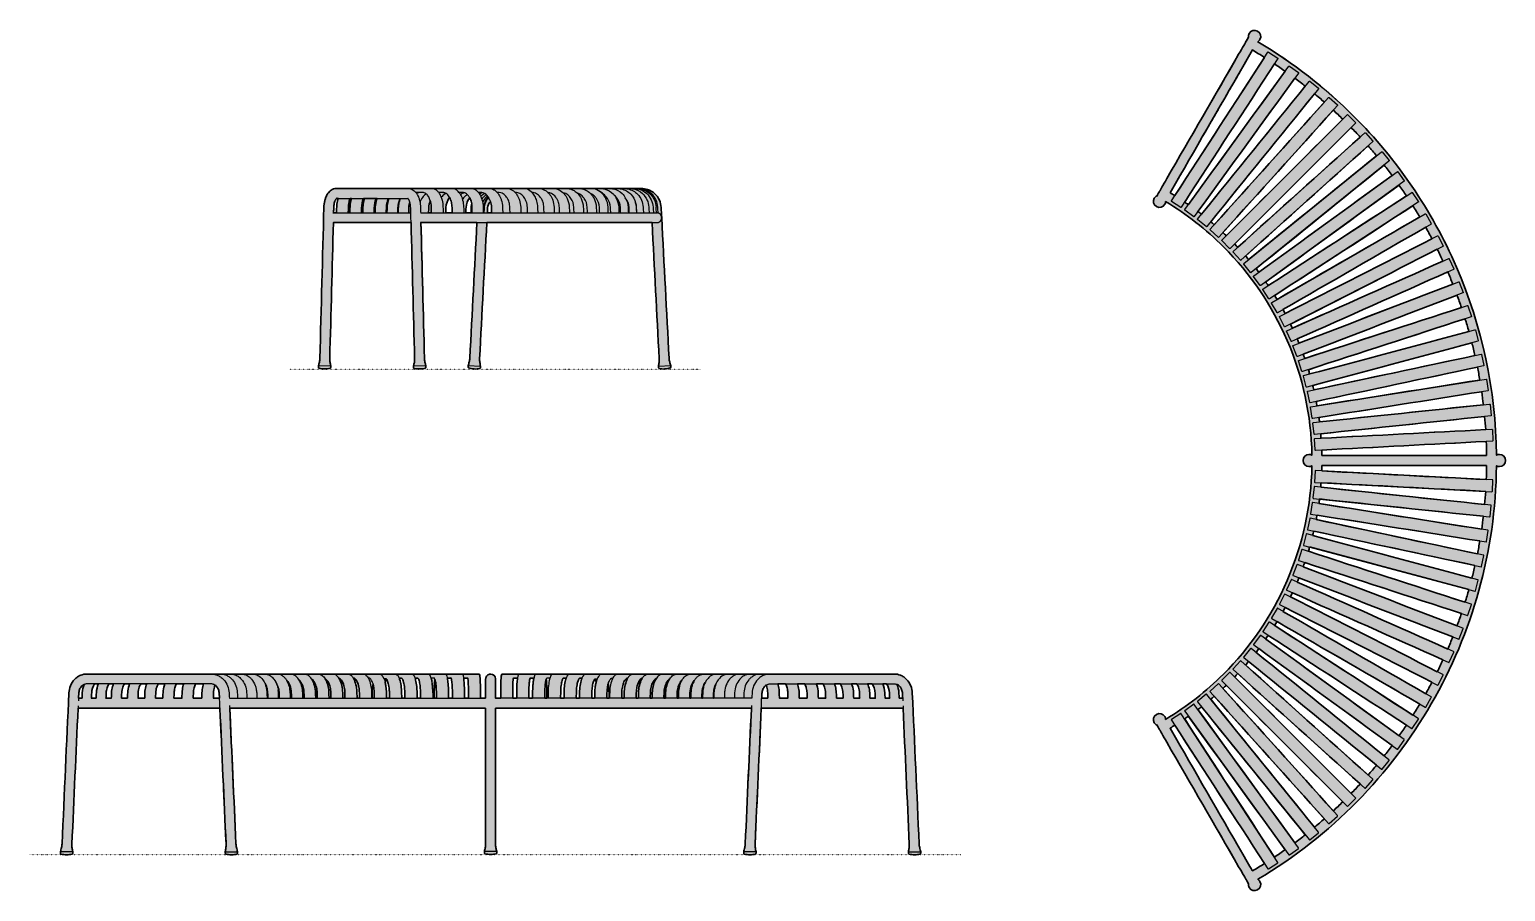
# Model space of a CAD drawing. Header units: millimetres. Extents: x -660 to 3082, y -1324 to 861.
import ezdxf

# ---------------------------------------------------------------- set-up
doc = ezdxf.new("R2010")
doc.units = ezdxf.units.MM
doc.linetypes.add('Dots', pattern=[1, 0, -1])
doc.layers.add('Blocks', color=7, linetype='Continuous')
doc.layers.add('Blocks$Fill', color=7, linetype='Continuous', true_color=0xffffff)
for name, color, linetype, lineweight, true_color in [('Blocks$Inner', 7, 'Continuous', 25, 0x007f00), ('Blocks$Outline', 7, 'Continuous', 35, 0xff3f3f), ('Groud', 7, 'Dots', 25, 0x243775)]:
    doc.layers.add(name, color=color, linetype=linetype, lineweight=lineweight, true_color=true_color)

# ---------------------------------------------------------------- blocks, each defined once
blk = doc.blocks.new('Palissade Park Bench w Middle Leg Side')
at = {"layer": 'Blocks$Fill'}
h = blk.add_hatch(color=256, dxfattribs=at)
h.paths.add_polyline_path([(912.8, 7.1), (913, 3.8), (913, 3.7), (913, 3.7), (913, 3.6), (913, 3.6), (913, 3.5), (913, 3.5), (913, 3.5), (913, 3.4), (913, 3.4), (913.1, 3.3), (913.1, 3.3), (913.1, 3.2), (913.1, 3.2), (913.1, 3.2), (913.1, 3.1), (913.1, 3.1), (913.1, 3), (913.2, 3), (913.2, 3), (913.2, 2.9), (913.2, 2.9), (913.2, 2.8), (913.2, 2.8), (913.3, 2.8), (913.3, 2.7), (913.4, 2.6), (913.4, 2.5), (913.4, 2.5), (913.5, 2.4), (913.6, 2.3), (913.6, 2.3), (913.7, 2.2), (913.7, 2.2), (913.7, 2.1), (913.8, 2.1), (913.8, 2.1), (913.8, 2), (913.9, 2), (913.9, 2), (913.9, 2), (914, 1.9), (914, 1.9), (914, 1.9), (914.1, 1.9), (914.1, 1.8), (914.1, 1.8), (914.2, 1.8), (914.2, 1.8), (914.3, 1.8), (914.3, 1.7), (914.3, 1.7), (914.4, 1.7), (914.4, 1.7), (914.4, 1.7), (914.5, 1.6), (914.5, 1.6), (915.4, 1.4), (916.2, 1.2), (917.1, 1.1), (918, 0.9), (918.8, 0.8), (919.7, 0.7), (920.6, 0.6), (921.4, 0.5), (922.3, 0.4), (923.2, 0.4), (924.1, 0.4), (925, 0.3), (925.8, 0.3), (926.7, 0.3), (927.6, 0.4), (928.5, 0.4), (929.6, 0.5), (929.6, 0.5), (929.7, 0.5), (930.5, 0.6), (931.4, 0.6), (932.2, 0.7), (933, 0.8), (933.9, 0.9), (934.7, 1.1), (935.5, 1.2), (936.4, 1.4), (937.2, 1.5), (938, 1.7), (938.8, 1.9), (939.6, 2.2), (940.5, 2.4), (941.3, 2.6), (942.1, 2.9), (942.9, 3.2), (942.9, 3.2), (942.9, 3.2), (943, 3.3), (943, 3.3), (943, 3.3), (943.1, 3.3), (943.1, 3.3), (943.1, 3.4), (943.2, 3.4), (943.2, 3.4), (943.3, 3.5), (943.3, 3.5), (943.3, 3.5), (943.3, 3.5), (943.4, 3.6), (943.4, 3.6), (943.4, 3.6), (943.5, 3.7), (943.5, 3.7), (943.5, 3.7), (943.6, 3.8), (943.6, 3.8), (943.6, 3.8), (943.6, 3.9), (943.7, 3.9), (943.7, 4), (943.8, 4.1), (943.8, 4.1), (943.9, 4.2), (943.9, 4.3), (943.9, 4.4), (944, 4.5), (944, 4.5), (944, 4.5), (944, 4.6), (944, 4.6), (944.1, 4.7), (944.1, 4.7), (944.1, 4.7), (944.1, 4.8), (944.1, 4.8), (944.1, 4.9), (944.1, 4.9), (944.1, 5), (944.1, 5), (944.1, 5), (944.1, 5.1), (944.1, 5.1), (944.1, 5.2), (944.1, 5.2), (944.1, 5.3), (944.1, 5.3), (944.1, 5.3), (944.1, 5.4), (944.1, 5.4), (944.1, 5.5), (944, 8.8), (943.2, 11.2), (941.3, 18.2), (941, 19.4), (940.7, 20.5), (940.5, 21.7), (940.3, 22.9), (940.1, 24.1), (940, 25.2), (939.9, 26.4), (939.8, 27.7), (921.1, 384.6), (919.7, 410.2), (919.7, 411.3), (919.6, 412.5), (919.4, 413.7), (919.3, 414.8), (919.1, 416), (918.9, 417.2), (918.6, 418.3), (918.4, 419.5), (918.1, 420.6), (917.7, 421.8), (917.4, 422.9), (917, 424.1), (916.6, 425.2), (916.2, 426.3), (915.7, 427.4), (915.2, 428.5), (914.7, 429.7), (914.1, 430.9), (913.5, 432), (912.8, 433.1), (912.2, 434.2), (911.5, 435.3), (910.8, 436.4), (910, 437.4), (909.2, 438.4), (908.4, 439.4), (907.6, 440.4), (906.8, 441.4), (905.9, 442.3), (905, 443.3), (904, 444.2), (903.1, 445.1), (902.1, 445.9), (901.1, 446.8), (900.1, 447.6), (899.1, 448.3), (898, 449.1), (896.9, 449.8), (895.8, 450.5), (894.7, 451.2), (893.6, 451.8), (892.5, 452.4), (891.3, 453), (890.2, 453.5), (889, 454), (887.8, 454.5), (886.6, 455), (885.4, 455.4), (884.4, 455.7), (883.4, 456), (882.4, 456.3), (881.4, 456.6), (880.4, 456.8), (879.4, 457), (878.4, 457.2), (877.4, 457.4), (876.4, 457.5), (875.4, 457.7), (874.4, 457.8), (873.3, 457.9), (872.3, 457.9), (871.3, 458), (870.3, 458), (869.3, 458), (861.7, 458), (861.4, 458), (857.6, 458), (857.3, 458), (850.3, 458), (850, 458), (839.8, 458), (839.5, 458), (833.7, 458), (826.2, 458), (825.8, 458), (818.6, 458), (809.1, 458), (789.2, 458), (779.2, 458), (766.7, 458), (766.4, 458), (755, 458), (740.8, 458), (740.5, 458), (727.8, 458), (680.3, 458), (646.1, 458), (629.6, 458), (609.4, 458), (609.2, 458), (569.8, 458), (551.1, 458), (528.2, 458), (528, 458), (508.2, 458), (484.1, 458), (483.9, 458), (463.1, 458), (437.8, 458), (437.6, 458), (366.6, 458), (339.1, 458), (338.9, 458), (96.1, 458), (95.7, 458), (95.3, 458), (94.8, 458), (94.4, 458), (93.9, 457.9), (93.5, 457.9), (93.1, 457.8), (92.6, 457.7), (92.2, 457.7), (91.7, 457.6), (91.3, 457.5), (90.9, 457.4), (90.5, 457.3), (90, 457.2), (89.6, 457), (89.2, 456.9), (88.8, 456.8), (88.4, 456.6), (88, 456.5), (87.6, 456.3), (87.2, 456.2), (86.8, 456), (86, 455.6), (85.3, 455.2), (84.5, 454.8), (83.8, 454.4), (83.1, 453.9), (82.5, 453.5), (82, 453.1), (81.5, 452.7), (80.9, 452.3), (80.4, 451.9), (79.9, 451.4), (79.4, 451), (78.9, 450.5), (78.4, 450), (77.9, 449.4), (77.4, 448.8), (76.9, 448.2), (76.4, 447.6), (75.9, 447), (75.4, 446.4), (75, 445.8), (74.4, 445), (73.9, 444.2), (73.2, 443), (72.5, 441.8), (71.9, 440.7), (71.3, 439.4), (70.7, 438.2), (70.1, 436.9), (69.6, 435.6), (69.1, 434.3), (68.4, 432.3), (67.8, 430.3), (67.2, 428.2), (66.7, 426.1), (66.2, 424.1), (65.9, 422.1), (65.5, 420), (65.3, 417.9), (65, 415.9), (64.9, 413.9), (64.7, 411.9), (64.7, 409.8), (54.6, 27.3), (54.6, 26.1), (54.5, 24.9), (54.4, 23.7), (54.3, 22.6), (54.1, 21.4), (53.9, 20.2), (53.7, 19), (51.1, 8.4), (51.1, 5), (51.1, 5), (51.1, 4.9), (51.1, 4.9), (51.1, 4.8), (51.1, 4.8), (51.1, 4.7), (51.1, 4.7), (51.1, 4.6), (51.1, 4.6), (51.1, 4.6), (51.1, 4.5), (51.1, 4.5), (51.1, 4.4), (51.1, 4.4), (51.1, 4.3), (51.1, 4.3), (51.1, 4.3), (51.2, 4.2), (51.2, 4.2), (51.2, 4.1), (51.2, 4.1), (51.2, 4.1), (51.2, 4), (51.2, 4), (51.3, 3.9), (51.3, 3.8), (51.4, 3.7), (51.4, 3.7), (51.5, 3.6), (51.5, 3.5), (51.6, 3.5), (51.6, 3.4), (51.6, 3.4), (51.7, 3.3), (51.7, 3.3), (51.7, 3.3), (51.8, 3.2), (51.8, 3.2), (51.8, 3.2), (51.8, 3.1), (51.9, 3.1), (51.9, 3.1), (51.9, 3.1), (52, 3), (52, 3), (52, 3), (52.1, 2.9), (52.1, 2.9), (52.2, 2.9), (52.2, 2.9), (52.2, 2.9), (52.3, 2.8), (52.3, 2.8), (52.3, 2.8), (52.4, 2.8), (52.4, 2.7), (53.2, 2.5), (54, 2.3), (54.8, 2), (55.7, 1.8), (56.5, 1.6), (57.3, 1.5), (58.1, 1.3), (59, 1.1), (59.8, 1), (60.6, 0.9), (61.5, 0.8), (62.3, 0.7), (63.1, 0.6), (64, 0.6), (64.8, 0.5), (65.7, 0.5), (65.7, 0.5), (65.7, 0.5), (66.9, 0.5), (67.8, 0.5), (68.7, 0.5), (69.5, 0.5), (70.4, 0.5), (71.3, 0.5), (72.2, 0.6), (73, 0.7), (73.9, 0.8), (74.8, 0.9), (75.6, 1), (76.5, 1.2), (77.4, 1.3), (78.2, 1.5), (79.1, 1.7), (79.9, 1.9), (80.8, 2.1), (80.8, 2.2), (80.9, 2.2), (80.9, 2.2), (80.9, 2.2), (81, 2.2), (81, 2.3), (81.1, 2.3), (81.1, 2.3), (81.1, 2.3), (81.2, 2.3), (81.2, 2.4), (81.2, 2.4), (81.3, 2.4), (81.3, 2.4), (81.3, 2.5), (81.4, 2.5), (81.4, 2.5), (81.4, 2.6), (81.5, 2.6), (81.5, 2.6), (81.5, 2.6), (81.6, 2.7), (81.6, 2.7), (81.6, 2.7), (81.7, 2.8), (81.7, 2.9), (81.8, 2.9), (81.8, 3), (81.9, 3.1), (81.9, 3.2), (82, 3.2), (82, 3.3), (82, 3.4), (82, 3.4), (82.1, 3.4), (82.1, 3.5), (82.1, 3.5), (82.1, 3.6), (82.1, 3.6), (82.1, 3.6), (82.1, 3.7), (82.2, 3.7), (82.2, 3.8), (82.2, 3.8), (82.2, 3.8), (82.2, 3.9), (82.2, 3.9), (82.2, 4), (82.2, 4), (82.2, 4.1), (82.2, 4.1), (82.2, 4.1), (82.2, 4.2), (82.2, 4.2), (82.2, 4.3), (82.2, 4.3), (82.3, 7.7), (82.3, 7.7), (82.1, 7.7), (80.4, 17.2), (80.2, 18.3), (80, 19.5), (79.9, 20.7), (79.8, 21.9), (79.7, 23.1), (79.6, 24.3), (79.6, 25.5), (79.6, 26.7), (88.7, 371.5), (285.7, 371.5), (294.7, 26.7), (294.8, 25.5), (294.7, 24.3), (294.7, 23.1), (294.6, 21.9), (294.5, 20.7), (294.4, 19.5), (294.2, 18.3), (294, 17.2), (292.2, 7.5), (292.2, 4.1), (292.2, 4.1), (292.2, 4.1), (292.3, 4), (292.3, 4), (292.3, 3.9), (292.3, 3.9), (292.3, 3.8), (292.3, 3.8), (292.3, 3.8), (292.3, 3.7), (292.3, 3.7), (292.3, 3.6), (292.3, 3.6), (292.3, 3.5), (292.3, 3.5), (292.4, 3.5), (292.4, 3.4), (292.4, 3.4), (292.4, 3.3), (292.4, 3.3), (292.4, 3.3), (292.5, 3.2), (292.5, 3.2), (292.5, 3.1), (292.5, 3.1), (292.6, 3), (292.6, 2.9), (292.7, 2.8), (292.7, 2.8), (292.8, 2.7), (292.8, 2.6), (292.9, 2.6), (292.9, 2.5), (292.9, 2.5), (293, 2.5), (293, 2.4), (293, 2.4), (293.1, 2.4), (293.1, 2.4), (293.1, 2.3), (293.2, 2.3), (293.2, 2.3), (293.2, 2.2), (293.3, 2.2), (293.3, 2.2), (293.3, 2.2), (293.4, 2.1), (293.4, 2.1), (293.4, 2.1), (293.5, 2.1), (293.5, 2.1), (293.6, 2), (293.6, 2), (293.6, 2), (293.7, 2), (293.7, 2), (294.6, 1.7), (295.4, 1.5), (296.3, 1.3), (297.1, 1.2), (298, 1), (298.9, 0.9), (299.7, 0.8), (300.6, 0.6), (301.5, 0.6), (302.3, 0.5), (303.2, 0.4), (304.1, 0.4), (305, 0.3), (305.9, 0.3), (306.7, 0.3), (307.6, 0.4), (308.8, 0.4), (308.8, 0.4), (308.8, 0.4), (309.7, 0.4), (310.5, 0.5), (311.4, 0.5), (312.2, 0.6), (313, 0.7), (313.9, 0.8), (314.7, 0.9), (315.5, 1.1), (316.4, 1.2), (317.2, 1.4), (318, 1.6), (318.8, 1.8), (319.7, 2), (320.5, 2.2), (321.3, 2.5), (322.1, 2.7), (322.1, 2.7), (322.2, 2.7), (322.2, 2.8), (322.2, 2.8), (322.3, 2.8), (322.3, 2.8), (322.3, 2.9), (322.4, 2.9), (322.4, 2.9), (322.4, 2.9), (322.5, 3), (322.5, 3), (322.6, 3), (322.6, 3), (322.6, 3.1), (322.6, 3.1), (322.7, 3.1), (322.7, 3.2), (322.7, 3.2), (322.8, 3.2), (322.8, 3.3), (322.8, 3.3), (322.9, 3.3), (322.9, 3.4), (322.9, 3.4), (323, 3.5), (323, 3.6), (323.1, 3.6), (323.1, 3.7), (323.2, 3.8), (323.2, 3.9), (323.2, 3.9), (323.3, 4), (323.3, 4), (323.3, 4.1), (323.3, 4.1), (323.3, 4.1), (323.3, 4.2), (323.3, 4.2), (323.4, 4.3), (323.4, 4.3), (323.4, 4.4), (323.4, 4.4), (323.4, 4.4), (323.4, 4.5), (323.4, 4.5), (323.4, 4.6), (323.4, 4.6), (323.4, 4.7), (323.4, 4.7), (323.4, 4.7), (323.4, 4.8), (323.4, 4.8), (323.4, 4.9), (323.4, 4.9), (323.4, 5), (323.3, 8.3), (321, 17.9), (320.7, 19), (320.5, 20.2), (320.3, 21.4), (320.1, 22.6), (320, 23.8), (319.9, 24.9), (319.8, 26.1), (319.7, 27.3), (310.7, 371.5), (452.6, 371.5), (434.6, 27.7), (434.5, 26.4), (434.4, 25.2), (434.3, 24.1), (434.1, 22.9), (433.9, 21.7), (433.7, 20.5), (433.4, 19.4), (433.1, 18.2), (431.8, 13.5), (431.2, 11.2), (430.4, 8.8), (430.2, 5.5), (430.2, 5.4), (430.2, 5.4), (430.2, 5.3), (430.2, 5.3), (430.2, 5.3), (430.2, 5.2), (430.2, 5.2), (430.2, 5.1), (430.2, 5.1), (430.3, 5), (430.3, 5), (430.3, 5), (430.3, 4.9), (430.3, 4.9), (430.3, 4.8), (430.3, 4.8), (430.3, 4.7), (430.3, 4.7), (430.3, 4.7), (430.3, 4.6), (430.4, 4.6), (430.4, 4.5), (430.4, 4.5), (430.4, 4.5), (430.4, 4.4), (430.5, 4.3), (430.5, 4.2), (430.6, 4.1), (430.6, 4.1), (430.6, 4), (430.7, 3.9), (430.7, 3.9), (430.8, 3.8), (430.8, 3.8), (430.8, 3.8), (430.9, 3.7), (430.9, 3.7), (430.9, 3.7), (430.9, 3.6), (431, 3.6), (431, 3.6), (431, 3.5), (431.1, 3.5), (431.1, 3.5), (431.1, 3.5), (431.2, 3.4), (431.2, 3.4), (431.2, 3.4), (431.3, 3.3), (431.3, 3.3), (431.3, 3.3), (431.4, 3.3), (431.4, 3.3), (431.5, 3.2), (431.5, 3.2), (431.5, 3.2), (432.3, 2.9), (433.1, 2.6), (433.9, 2.4), (434.7, 2.2), (435.6, 1.9), (436.4, 1.7), (437.2, 1.5), (438, 1.4), (438.8, 1.2), (439.7, 1.1), (440.5, 0.9), (441.3, 0.8), (442.2, 0.7), (443, 0.6), (443.9, 0.6), (444.7, 0.5), (444.7, 0.5), (444.8, 0.5), (445.9, 0.4), (446.8, 0.4), (447.7, 0.3), (448.6, 0.3), (449.4, 0.3), (450.3, 0.4), (451.2, 0.4), (452.1, 0.4), (452.9, 0.5), (453.8, 0.6), (454.7, 0.7), (455.6, 0.8), (456.4, 0.9), (457.3, 1.1), (458.1, 1.2), (459, 1.4), (459.9, 1.6), (459.9, 1.6), (459.9, 1.7), (460, 1.7), (460, 1.7), (460.1, 1.7), (460.1, 1.7), (460.1, 1.8), (460.2, 1.8), (460.2, 1.8), (460.2, 1.8), (460.3, 1.8), (460.3, 1.9), (460.4, 1.9), (460.4, 1.9), (460.4, 1.9), (460.5, 2), (460.5, 2), (460.5, 2), (460.6, 2), (460.6, 2.1), (460.6, 2.1), (460.7, 2.1), (460.7, 2.2), (460.7, 2.2), (460.8, 2.3), (460.8, 2.3), (460.9, 2.4), (460.9, 2.5), (461, 2.5), (461, 2.6), (461.1, 2.7), (461.1, 2.8), (461.1, 2.8), (461.2, 2.8), (461.2, 2.9), (461.2, 2.9), (461.2, 3), (461.2, 3), (461.2, 3), (461.3, 3.1), (461.3, 3.1), (461.3, 3.2), (461.3, 3.2), (461.3, 3.2), (461.3, 3.3), (461.3, 3.3), (461.3, 3.4), (461.4, 3.4), (461.4, 3.5), (461.4, 3.5), (461.4, 3.5), (461.4, 3.6), (461.4, 3.6), (461.4, 3.7), (461.4, 3.7), (461.4, 3.8), (461.6, 7.1), (460.1, 16.8), (459.9, 18), (459.8, 19.2), (459.7, 20.3), (459.6, 21.5), (459.5, 22.7), (459.5, 23.9), (459.5, 25.1), (459.6, 26.3), (477.7, 371.5), (896.7, 371.5), (914.8, 26.3), (914.9, 25.2), (914.9, 24), (914.9, 22.8), (914.8, 21.6), (914.7, 20.4), (914.6, 19.2), (914.5, 18), (914.3, 16.8)], flags=0)
h.paths.add_polyline_path([(439.6, 419.2), (439.3, 418.1), (439.1, 417), (438.8, 415.9), (438.6, 414.7), (438.5, 413.6), (438.3, 412.4), (438.2, 411.3), (438.1, 410.1), (437.5, 396.5), (424.5, 396.5), (425.1, 410.1), (425.2, 411), (425.2, 411.8), (425.3, 412.7), (425.4, 413.5), (425.5, 414.3), (425.7, 415.2), (425.8, 416), (426, 416.8), (426.2, 417.6), (426.4, 418.4), (426.6, 419.2), (426.8, 420), (427, 420.8), (427.3, 421.6), (427.6, 422.4), (427.8, 423.2), (428.1, 423.9), (428.5, 424.7), (428.8, 425.4), (429.1, 426.2), (429.5, 426.9), (429.9, 427.7), (430.3, 428.4), (430.7, 429.1), (431.1, 429.8), (431.5, 430.5), (432, 431.2), (432.4, 431.9), (432.9, 432.5), (433.4, 433.2), (433.9, 433.8), (434.4, 434.5), (434.8, 433.8), (435.1, 433.1), (435.5, 432.4), (435.8, 431.7), (436.4, 430.2), (437, 428.8), (437.5, 427.3), (438, 425.7), (438.5, 424.1), (438.9, 422.5), (439.3, 420.9)], flags=0)
h.paths.add_polyline_path([(479, 396.5), (479.6, 408.9), (479.7, 409.4), (479.7, 410), (479.8, 410.6), (479.8, 411.1), (479.9, 411.7), (480, 412.3), (480.1, 412.8), (480.3, 413.4), (480.4, 413.9), (480.5, 414.5), (480.7, 415), (480.9, 415.6), (481.1, 416.1), (481.2, 416.6), (481.5, 417.2), (481.7, 417.7), (481.9, 418.2), (482.2, 418.7), (482.4, 419.2), (482.7, 419.7), (483, 420.2), (483.3, 420.7), (483.6, 421.2), (483.9, 421.7), (484.2, 422.2), (484.6, 422.7), (484.9, 423.1), (485.3, 423.6), (485.7, 424), (486.1, 424.5), (486.5, 424.9), (486.9, 425.4), (487.2, 424.5), (487.4, 423.6), (487.7, 422.6), (487.9, 421.7), (488.3, 419.8), (488.7, 417.9), (489, 416), (489.2, 414.1), (489.4, 412.1), (489.5, 410.1), (489.9, 396.5)], flags=0)
h.paths.add_polyline_path([(373.5, 396.5), (374.1, 410.1), (374.2, 411), (374.3, 411.9), (374.3, 412.8), (374.4, 413.6), (374.6, 414.5), (374.7, 415.4), (374.8, 416.2), (375, 417.1), (375.2, 417.9), (375.4, 418.7), (375.6, 419.6), (375.8, 420.4), (376, 421.2), (376.3, 422.1), (376.6, 422.9), (376.8, 423.7), (377.1, 424.5), (377.5, 425.3), (377.8, 426), (378.1, 426.8), (378.5, 427.6), (378.9, 428.3), (379.3, 429.1), (379.7, 429.8), (380.1, 430.5), (380.5, 431.3), (381, 432), (381.4, 432.7), (381.9, 433.3), (382.4, 434), (382.9, 434.7), (383.4, 435.3), (383.8, 434.7), (384.1, 434), (384.5, 433.2), (384.8, 432.5), (385.1, 431.8), (385.4, 431), (386, 429.5), (386.6, 427.9), (387.1, 426.3), (387.6, 424.6), (388, 422.9), (388.3, 421.4), (388.6, 419.8), (388.9, 418.2), (389.1, 416.6), (389.3, 415), (389.4, 413.4), (389.6, 411.8), (390, 396.5)], flags=0)
h.paths.add_polyline_path([(334.3, 426.6), (334.8, 424.8), (335.2, 422.9), (335.5, 421.4), (335.8, 419.8), (336.1, 418.2), (336.3, 416.6), (336.4, 415), (336.6, 413.4), (336.7, 411.8), (337.1, 396.5), (330.1, 396.5), (330.7, 410.1), (330.7, 411.2), (330.8, 412.3), (330.9, 413.4), (331.1, 414.4), (331.2, 415.5), (331.4, 416.6), (331.6, 417.6), (331.8, 418.6), (332, 419.7), (332.3, 420.7), (332.6, 421.7), (332.9, 422.7), (333.2, 423.7), (333.6, 424.7), (333.9, 425.6)], flags=0)
h.paths.add_polyline_path([(279.9, 396.5), (279.6, 396.5), (280.2, 410.1), (280.2, 411.5), (280.4, 412.9), (280.5, 414.3), (280.7, 415.7), (280.9, 417.1), (281.2, 418.5), (281.5, 419.9), (281.8, 421.4), (281.2, 418.1), (281, 416.7), (280.8, 415.3), (280.7, 414.1), (280.6, 412.9), (280.5, 411.8), (280.4, 410.6)], flags=0)
h.paths.add_polyline_path([(251.9, 396.5), (252.5, 411.8), (252.7, 413.4), (252.8, 415), (253.1, 416.6), (253.3, 418.2), (253.7, 419.8), (254, 421.3), (254.4, 422.9), (254.8, 424.1), (255.2, 425.3), (255.6, 426.5), (256.1, 427.7), (256.5, 428.9), (257.1, 430.1), (257.6, 431.3), (258.2, 432.5), (257.5, 430.7), (257, 429.2), (256.5, 427.7), (256.1, 426.3), (255.5, 424.4), (255.1, 422.5), (254.7, 420.6), (254.3, 418.6), (254, 416.6), (253.8, 414.6), (253.6, 412.6), (253.5, 410.6), (253, 396.5)], flags=0)
h.paths.add_polyline_path([(224.5, 396.5), (222.7, 396.5), (223.3, 411.8), (223.4, 413.4), (223.6, 415), (223.8, 416.6), (224, 418.2), (224.3, 419.8), (224.7, 421.3), (225, 422.9), (225.4, 424.2), (225.8, 425.6), (226.3, 426.9), (226.8, 428.2), (227.3, 429.4), (227.8, 430.7), (228.4, 431.9), (229, 433), (229.7, 433), (229.1, 431.4), (228.5, 429.7), (227.9, 428.1), (227.4, 426.3), (226.9, 424.4), (226.5, 422.5), (226.1, 420.6), (225.8, 418.6), (225.5, 416.6), (225.3, 414.6), (225.1, 412.6), (225, 410.6)], flags=0)
h.paths.add_polyline_path([(194.5, 396.5), (192, 396.5), (192.5, 411.8), (192.6, 413.4), (192.8, 415), (193, 416.6), (193.2, 418.2), (193.5, 419.8), (193.8, 421.3), (194.2, 422.9), (194.6, 424.2), (194.9, 425.6), (195.4, 426.9), (195.8, 428.2), (196.3, 429.4), (196.8, 430.7), (197.3, 431.9), (197.9, 433), (199.5, 433), (199.5, 433), (199.5, 433), (199.5, 433), (199.5, 433), (199.5, 433), (199.5, 433), (199.5, 433), (199.5, 433), (199.5, 433), (199.5, 433), (199.5, 433), (199.5, 433), (199.5, 433), (199.5, 433), (199.5, 433), (199.5, 433), (199.5, 433), (199.5, 433), (199.5, 433), (199.5, 433), (199.5, 433), (199.5, 433), (199.5, 433), (199.5, 433), (199.5, 433), (198.9, 431.4), (198.3, 429.7), (198, 428.5), (197.6, 427.4), (197.3, 426.2), (197, 425.1), (196.7, 423.9), (196.5, 422.8), (196, 420.4), (195.7, 418), (195.4, 415.5), (195.2, 413.1), (195, 410.6)], flags=0)
h.paths.add_polyline_path([(159.9, 396.5), (160.4, 411.8), (160.5, 413.4), (160.7, 415), (160.8, 416.6), (161.1, 418.2), (161.3, 419.8), (161.6, 421.4), (162, 422.9), (162.3, 424.3), (162.7, 425.6), (163.1, 426.9), (163.5, 428.2), (163.9, 429.4), (164.4, 430.7), (164.9, 431.9), (165.4, 433), (167.9, 433), (167.3, 431.4), (166.8, 429.7), (166.3, 428), (165.8, 426.3), (165.4, 424.4), (165, 422.5), (164.6, 420.6), (164.3, 418.6), (164.1, 416.6), (163.9, 414.6), (163.8, 412.6), (163.7, 410.6), (163.2, 396.5)], flags=0)
h.paths.add_polyline_path([(130.6, 396.5), (126.5, 396.5), (127, 411.8), (127.1, 413.4), (127.2, 415), (127.4, 416.6), (127.6, 418.2), (127.8, 419.8), (128.1, 421.4), (128.4, 422.9), (128.7, 424.3), (129.1, 425.6), (129.4, 426.9), (129.8, 428.2), (130.2, 429.4), (130.7, 430.7), (131.1, 431.9), (131.6, 433), (134.9, 433), (134.4, 431.4), (133.9, 429.7), (133.4, 428), (133, 426.3), (132.6, 424.4), (132.2, 422.5), (131.9, 420.5), (131.6, 418.6), (131.4, 416.6), (131.2, 414.6), (131.1, 412.6), (131, 410.6)], flags=0)
h.paths.add_polyline_path([(96.7, 396.5), (91.1, 396.5), (89.3, 396.5), (89.7, 409.2), (89.7, 410.6), (89.8, 412.1), (89.9, 413.5), (90.1, 414.9), (90.3, 416.4), (90.5, 417.8), (90.8, 419.2), (91, 420.6), (91.4, 421.9), (91.7, 423.2), (92.1, 424.5), (92.5, 425.7), (92.8, 426.5), (93.1, 427.2), (93.4, 427.9), (93.7, 428.5), (94.1, 429.1), (94.4, 429.7), (94.7, 430.2), (95, 430.7), (95.2, 431), (95.4, 431.3), (95.6, 431.6), (95.7, 431.8), (95.9, 432), (96.1, 432.2), (96.2, 432.4), (96.3, 432.5), (96.4, 432.6), (96.6, 432.7), (96.6, 432.8), (96.7, 432.9), (96.8, 433), (96.9, 433), (96.9, 433), (96.9, 433.1), (96.9, 433.1), (97, 433.1), (97, 433.1), (97, 433.1), (97, 433.1), (97, 433.1), (97.1, 433.2), (97.1, 433.2), (97.1, 433.2), (97.1, 433.2), (97.2, 433.2), (97.2, 433.2), (97.2, 433.2), (97.2, 433.2), (97.3, 433.3), (97.3, 433.3), (97.4, 433.3), (97.4, 433.3), (97.5, 433.3), (97.5, 433.3), (97.6, 433.3), (97.6, 433.3), (97.7, 433.4), (97.8, 433.4), (97.8, 433.4), (97.9, 433.4), (97.9, 433.4), (98, 433.4), (98.1, 433.4), (98.2, 433.4), (98.3, 433.4), (98.5, 433.3), (98.6, 433.3), (98.9, 433.3), (99.9, 433.1), (100.2, 433.1), (100.3, 433.1), (100.5, 433.1), (100.6, 433), (100.7, 433), (100.2, 431.4), (99.8, 429.7), (99.3, 428), (99, 426.3), (98.6, 424.4), (98.2, 422.5), (97.9, 420.5), (97.7, 418.6), (97.5, 416.6), (97.3, 414.6), (97.2, 412.6), (97.1, 410.6)], flags=0)
at = {"layer": 'Blocks$Inner'}
for points in [[(131.6, 433), (258.5, 433)], [(134.9, 433), (165.4, 433)], [(168.2, 433), (197.5, 433)], [(199.5, 433), (215.7, 433)], [(229.7, 433), (258.5, 433)]]:
    blk.add_lwpolyline(points, dxfattribs=at)
for points in [[(78.9, 450.5), (77.5, 449.1), (76.2, 447.5), (75, 445.8)], [(83.1, 453.9), (81.6, 452.9), (80.2, 451.8), (78.9, 450.5)], [(89.2, 456.9), (87, 456.2), (85, 455.2), (83.1, 453.9)], [(96.1, 458), (93.8, 458), (91.4, 457.6), (89.2, 456.9)], [(278.2, 458), (217.5, 458), (156.8, 458), (96.1, 458)], [(278.2, 458), (280.3, 458), (282.2, 457.8), (284.2, 457.2)], [(315.4, 458), (303, 458), (290.6, 458), (278.2, 458)], [(284.2, 457.2), (284.5, 457.1), (284.9, 457), (285.2, 456.9)], [(285.2, 456.9), (287.4, 456.2), (289.4, 455.2), (291.3, 453.9)], [(291.3, 453.9), (292.8, 452.9), (294.2, 451.8), (295.4, 450.5)], [(295.4, 450.5), (296.9, 449.1), (298.2, 447.5), (299.4, 445.8)], [(338.9, 458), (331.1, 458), (323.3, 458), (315.4, 458)], [(366.6, 458), (357.3, 458), (348.1, 458), (338.9, 458)], [(389.2, 458), (381.7, 458), (374.1, 458), (366.6, 458)], [(415.8, 458), (406.9, 458), (398.1, 458), (389.2, 458)], [(437.6, 458), (430.3, 458), (423.1, 458), (415.8, 458)], [(463.1, 458), (454.6, 458), (446.1, 458), (437.6, 458)], [(483.9, 458), (476.9, 458), (470, 458), (463.1, 458)], [(483.9, 458), (486.1, 458), (488.4, 457.7), (490.6, 457)], [(508.2, 458), (500.1, 458), (492, 458), (483.9, 458)], [(490.6, 457), (492.4, 456.5), (494.1, 455.8), (495.8, 454.8)], [(503.2, 449), (503.6, 448.6), (504.3, 447.9), (504.7, 447.4)], [(528, 458), (521.4, 458), (514.8, 458), (508.2, 458)], [(528, 458), (530.4, 458), (532.8, 457.7), (535.1, 457)], [(551.1, 458), (543.4, 458), (535.7, 458), (528, 458)], [(569.8, 458), (563.6, 458), (557.3, 458), (551.1, 458)], [(569.8, 458), (577.1, 458), (584.3, 458), (591.6, 458)], [(577.3, 457), (574.8, 457.7), (572.3, 458), (569.8, 458)], [(583.7, 454.5), (581.6, 455.6), (579.4, 456.4), (577.3, 457)], [(596.4, 443.3), (592.8, 448.1), (588.4, 451.9), (583.7, 454.5)], [(591.6, 458), (597.5, 458), (603.3, 458), (609.2, 458)], [(609.2, 458), (611.8, 458), (614.4, 457.7), (617, 457)], [(609.2, 458), (616, 458), (622.8, 458), (629.6, 458)], [(629.6, 458), (635.1, 458), (640.6, 458), (646.1, 458)], [(646.1, 458), (652.4, 458), (658.7, 458), (665.1, 458)], [(646.1, 458), (648.8, 458), (651.5, 457.7), (654.2, 457)], [(665.1, 458), (670.1, 458), (675.2, 458), (680.3, 458)], [(697.8, 458), (692, 458), (686.2, 458), (680.3, 458)], [(680.3, 458), (683.1, 458), (685.9, 457.7), (688.7, 457)], [(711.8, 458), (707.2, 458), (702.5, 458), (697.8, 458)], [(727.8, 458), (722.5, 458), (717.2, 458), (711.8, 458)], [(711.8, 458), (714.7, 458), (717.6, 457.7), (720.5, 457)], [(740.5, 458), (736.3, 458), (732.1, 458), (727.8, 458)], [(740.5, 458), (745.4, 458), (750.2, 458), (755, 458)], [(755, 458), (758.8, 458), (762.6, 458), (766.4, 458)], [(783.4, 433), (777.1, 441.7), (770.4, 447.6), (763.4, 451)], [(766.4, 458), (769.4, 458), (772.5, 457.7), (775.5, 457)], [(766.4, 458), (770.6, 458), (774.9, 458), (779.2, 458)], [(779.2, 458), (782.5, 458), (785.9, 458), (789.2, 458)], [(789.2, 458), (793, 458), (796.7, 458), (800.4, 458)], [(789.2, 458), (792.4, 458), (795.5, 457.7), (798.5, 457)], [(800.4, 458), (803.3, 458), (806.2, 458), (809.1, 458)], [(809.1, 458), (812.2, 458), (815.4, 458), (818.6, 458)], [(809.1, 458), (812.3, 458), (815.5, 457.7), (818.5, 457)], [(818.6, 458), (821, 458), (823.4, 458), (825.8, 458)], [(825.8, 458), (829.1, 458), (832.3, 457.7), (835.5, 457)], [(825.8, 458), (828.5, 458), (831.1, 458), (833.7, 458)], [(833.7, 458), (835.6, 458), (837.6, 458), (839.5, 458)], [(839.5, 458), (842.8, 458), (846.1, 457.7), (849.2, 457)], [(861.4, 458), (843.6, 458), (841.5, 458), (839.5, 458)], [(850, 458), (853.3, 458), (856.6, 457.7), (859.8, 457)], [(861.4, 458), (864, 458), (866.7, 458), (869.3, 458)], [(65.3, 417.9), (64.9, 415.2), (64.7, 412.5), (64.7, 409.8)], [(66.7, 426.1), (66.1, 423.5), (65.6, 420.7), (65.3, 417.9)], [(69.1, 434.3), (68.1, 431.7), (67.3, 429), (66.7, 426.1)], [(70.1, 436.9), (69.8, 436.1), (69.4, 435.2), (69.1, 434.3)], [(72.5, 441.8), (71.6, 440.3), (70.8, 438.6), (70.1, 436.9)], [(73.9, 444.2), (73.4, 443.4), (72.9, 442.6), (72.5, 441.8)], [(75, 445.8), (74.6, 445.3), (74.2, 444.7), (73.9, 444.2)], [(96.9, 433), (97.8, 433.8), (99.4, 433), (101, 433)], [(97.1, 410.6), (97.2, 416), (97.9, 421.3), (99, 426.3)], [(99, 426.3), (99.5, 428.6), (100.1, 430.9), (100.7, 433)], [(101, 433), (111.2, 433), (121.4, 433), (131.6, 433)], [(134.9, 433), (145.1, 433), (155.2, 433), (165.4, 433)], [(197.5, 433), (187.8, 433), (178, 433), (168.2, 433)], [(199.5, 433), (209.3, 433), (219.1, 433), (229, 433)], [(229.7, 433), (239.3, 433), (248.9, 433), (258.5, 433)], [(254.4, 422.9), (253.3, 418.8), (252.6, 414.5), (252.5, 410.1)], [(258.2, 432.5), (256.6, 429.3), (255.3, 426.2), (254.4, 422.9)], [(258.5, 433), (265, 433), (271.2, 433), (277.5, 433)], [(277.5, 433), (277.4, 433.1), (277.4, 433.1), (277.3, 433.2)], [(277.3, 433.2), (277.3, 433.2), (277.3, 433.2), (277.3, 433.2)], [(277.8, 432.7), (277.7, 432.9), (277.6, 433), (277.5, 433)], [(277.9, 432.7), (277.9, 432.7), (277.8, 432.7), (277.8, 432.7)], [(278.3, 432.2), (278.2, 432.4), (278, 432.6), (277.9, 432.7)], [(279, 431.3), (278.8, 431.7), (278.5, 432), (278.3, 432.2)], [(279.4, 430.7), (279.3, 430.9), (279.1, 431.1), (279, 431.3)], [(280, 429.7), (279.8, 430.1), (279.6, 430.4), (279.4, 430.7)], [(281.2, 427.2), (280.8, 428.1), (280.4, 429), (280, 429.7)], [(281.8, 421.4), (280.8, 417.5), (280.3, 413.8), (280.2, 410.1)], [(280.4, 410.6), (280.6, 414.1), (281, 417.6), (282.4, 424.1)], [(281.8, 425.7), (281.6, 426.2), (281.4, 426.7), (281.2, 427.2)], [(283.3, 420.6), (282.9, 422.4), (282.4, 424.1), (281.8, 425.7)], [(284.3, 414.9), (284.1, 416.9), (283.7, 418.8), (283.3, 420.6)], [(284.7, 409.2), (284.7, 411.1), (284.5, 413), (284.3, 414.9)], [(315.4, 448), (309.5, 448), (303.6, 448), (297.7, 448)], [(299.4, 445.8), (299.8, 445.3), (300.1, 444.7), (300.5, 444.2)], [(309.6, 448), (306.2, 448), (302.8, 447.2), (299.5, 445.6)], [(300.5, 444.2), (301, 443.4), (301.4, 442.6), (301.9, 441.8)], [(301.9, 441.8), (302.7, 440.3), (303.5, 438.6), (304.3, 436.9)], [(304.3, 436.9), (304.6, 436.1), (305, 435.2), (305.3, 434.3)], [(305.3, 434.3), (306.3, 431.7), (307.1, 429), (307.7, 426.1)], [(307.7, 426.1), (307.9, 425.3), (308.1, 424.4), (308.4, 422.7)], [(334.3, 426.6), (332.2, 421.5), (330.9, 415.9), (330.7, 410.1)], [(366.6, 448), (362.9, 448), (359.2, 448), (355.6, 448)], [(362.8, 448), (360.6, 448), (358.4, 447.7), (356.2, 447.2)], [(366.6, 448), (369.1, 448), (371.6, 447.3), (374.1, 445.9)], [(383.4, 435.3), (377.8, 428.4), (374.6, 419.5), (374.1, 410.1)], [(415.8, 448), (412.9, 448), (410, 448), (407.1, 448)], [(421.1, 447.1), (419.3, 447.7), (417.6, 448), (415.8, 448)], [(422.1, 437.8), (419.8, 435.5), (417.7, 432.8), (416, 429.9)], [(423.3, 446.2), (422.7, 446.5), (421.7, 446.9), (421.1, 447.1)], [(428.3, 442.7), (426.1, 441.3), (424, 439.6), (422.1, 437.8)], [(428.3, 442.7), (426.7, 444.2), (425, 445.4), (423.3, 446.2)], [(434.4, 434.5), (428.9, 427.7), (425.6, 419.2), (425.1, 410.1)], [(431.2, 439.3), (430.5, 440.3), (429.2, 441.9), (428.3, 442.7)], [(439.6, 419.2), (438.8, 416.3), (438.3, 413.2), (438.1, 410.1)], [(440.6, 410.1), (440.5, 413.2), (440.1, 416.3), (439.6, 419.2)], [(463.1, 448), (460.9, 448), (458.8, 448), (456.7, 448)], [(462.3, 448), (460.6, 448), (458.8, 447.9), (457, 447.6)], [(468.4, 447.2), (465.4, 446.6), (462.4, 445.5), (459.6, 444.1)], [(473.1, 445.1), (469.3, 443.5), (465.7, 441.2), (462.5, 438.4)], [(463.7, 436.5), (463.5, 437.1), (463, 438.1), (462.8, 438.6)], [(465.6, 431.8), (465, 433.4), (464.4, 435), (463.7, 436.5)], [(466.3, 429.6), (466.1, 430.2), (465.8, 431.2), (465.6, 431.8)], [(469.4, 410.6), (469.1, 417.3), (468.1, 423.7), (466.3, 429.6)], [(481.4, 436.8), (474.2, 429.8), (469.9, 420.2), (469.3, 410.1)], [(471.8, 410.1), (472.3, 419.4), (476.1, 428.3), (482.4, 435.2)], [(480.6, 437.9), (478.5, 440.7), (476.2, 443), (473, 445.1)], [(486.9, 425.4), (482.4, 420.8), (479.9, 415), (479.6, 408.9)], [(486.8, 425.6), (485.3, 430.2), (483.2, 434.4), (480.6, 437.9)], [(486.9, 425.4), (486.9, 425.4), (486.8, 425.5), (486.8, 425.6)], [(489.5, 410.1), (489.3, 415.4), (488.4, 420.6), (486.9, 425.4)], [(519.1, 444.8), (515.8, 446.9), (512.2, 448), (504, 448)], [(527.9, 436.4), (525.4, 440), (522.4, 442.8), (519.1, 444.8)], [(530, 433), (529.4, 434.2), (528.6, 435.4), (527.9, 436.4)], [(534.2, 422.9), (533.2, 426.5), (531.8, 430), (530, 433)], [(536.1, 410.1), (536, 414.5), (535.3, 418.8), (534.2, 422.9)], [(561.5, 445.4), (558.2, 447.2), (554.6, 448), (549.4, 448)], [(570.7, 437.9), (568, 441.1), (564.9, 443.7), (561.5, 445.4)], [(574.1, 433), (573, 434.8), (571.9, 436.4), (570.7, 437.9)], [(577.8, 424.8), (576.8, 427.7), (575.6, 430.5), (574.1, 433)], [(580.5, 410.1), (580.3, 415.2), (579.4, 420.2), (577.8, 424.8)], [(602.2, 433), (600.6, 436.8), (598.6, 440.2), (596.4, 443.3)], [(604.6, 426.3), (603.9, 428.7), (603.1, 430.9), (602.2, 433)], [(607.2, 410.6), (607, 416), (606.1, 421.3), (604.6, 426.3)], [(681.3, 433), (684.5, 426.3), (686.3, 418.6), (686.7, 410.6)], [(698.4, 410.1), (698, 418.5), (695.5, 426.5), (691.1, 433)], [(716.8, 433), (720.1, 426.2), (722, 418.6), (722.4, 410.6)], [(732.3, 410.1), (731.9, 418.5), (729.3, 426.5), (724.8, 433)], [(749.5, 433), (752.9, 426.2), (754.8, 418.6), (755.2, 410.6)], [(763.3, 410.1), (762.9, 418.5), (760.2, 426.5), (755.6, 433)], [(785.1, 410.6), (784.8, 418.6), (782.7, 426.2), (779.2, 433)], [(791.4, 410.1), (791, 418.5), (788.2, 426.5), (783.4, 433)], [(801.5, 440.1), (803.2, 437.9), (804.7, 435.5), (806, 433)], [(806, 433), (809.6, 426.2), (811.7, 418.6), (812.1, 410.6)], [(816.4, 410.1), (816, 418.5), (813.2, 426.5), (808.3, 433)], [(838.4, 410.1), (837.9, 418.5), (835, 426.5), (828.7, 434.7)], [(829.7, 433), (833.4, 426.2), (835.5, 418.6), (835.9, 410.6)], [(857.1, 410.1), (856.9, 414.2), (856.2, 418.1), (854.8, 421.9)], [(854.8, 421.9), (855.8, 418.2), (856.4, 414.5), (856.6, 410.6)], [(64.7, 409.8), (61.3, 282.3), (58, 154.8), (54.6, 27.3)], [(89.3, 394.4), (89.4, 399.3), (89.5, 404.3), (89.7, 409.2)], [(89.3, 396.5), (91.9, 396.5), (94.5, 396.5), (284.6, 396.5)], [(96.7, 396.5), (96.8, 401.2), (97, 405.9), (97.1, 410.6)], [(126.9, 410.1), (126.8, 405.6), (126.7, 401), (126.5, 396.5)], [(130.6, 396.5), (130.7, 401.2), (130.8, 405.9), (131, 410.6)], [(160.3, 410.1), (160.2, 405.6), (160.1, 401), (159.9, 396.5)], [(163.2, 396.5), (163.4, 401.2), (163.5, 405.9), (163.7, 410.6)], [(192.5, 410.1), (192.3, 405.6), (192.2, 401), (192, 396.5)], [(194.5, 396.5), (194.7, 401.2), (194.9, 405.9), (195, 410.6)], [(223.2, 410.1), (223, 405.6), (222.9, 401), (222.7, 396.5)], [(224.5, 396.5), (224.7, 401.2), (224.8, 405.9), (225, 410.6)], [(252.5, 410.1), (252.3, 405.6), (252.1, 401), (251.9, 396.5)], [(253, 396.5), (253.1, 401.2), (253.3, 405.9), (253.5, 410.6)], [(280.2, 410.1), (280, 405.6), (279.8, 401), (279.6, 396.5)], [(279.9, 396.5), (280.1, 401.2), (280.3, 405.9), (280.4, 410.6)], [(285.7, 371.5), (285.4, 384), (285.1, 396.6), (284.7, 409.2)], [(309.7, 409.8), (309.8, 404.9), (310, 400), (310.1, 395.1)], [(310.1, 396.5), (316.5, 396.5), (322.9, 396.5), (910.7, 396.5)], [(330.7, 410.1), (330.5, 405.6), (330.3, 401), (330.1, 396.5)], [(337.1, 396.5), (337, 401), (336.9, 405.6), (336.7, 410.1)], [(366.6, 410.6), (366.7, 405.7), (366.9, 400.7), (367, 395.8)], [(374.1, 410.1), (373.9, 405.6), (373.7, 401), (373.5, 396.5)], [(390, 396.5), (389.9, 401), (389.8, 405.6), (389.6, 410.1)], [(419, 410.6), (419.1, 405.7), (419.3, 400.7), (419.4, 395.8)], [(425.1, 410.1), (424.9, 405.6), (424.7, 401), (424.5, 396.5)], [(438.1, 410.1), (437.9, 405.6), (437.7, 401), (437.5, 396.5)], [(441, 396.5), (440.9, 401), (440.7, 405.6), (440.6, 410.1)], [(469.9, 395.8), (469.7, 400.7), (469.5, 405.7), (469.4, 410.6)], [(471.1, 396.5), (471.4, 401), (471.6, 405.6), (471.8, 410.1)], [(479.6, 408.9), (479.4, 404.7), (479.2, 400.6), (479, 396.5)], [(489.9, 396.5), (489.8, 401), (489.6, 405.6), (489.5, 410.1)], [(517.6, 410.6), (517.8, 405.9), (517.9, 401.2), (518.1, 396.5)], [(536.7, 396.5), (536.5, 401), (536.3, 405.6), (536.1, 410.1)], [(563.6, 410.6), (563.8, 405.9), (563.9, 401.2), (564.1, 396.5)], [(581, 396.5), (580.9, 401), (580.7, 405.6), (580.5, 410.1)], [(607.7, 396.5), (607.5, 401.2), (607.4, 405.9), (607.2, 410.6)], [(623, 396.5), (622.8, 401), (622.6, 405.6), (622.4, 410.1)], [(648.2, 410.6), (648.4, 405.9), (648.6, 401.2), (648.8, 396.5)], [(662.3, 396.5), (662.1, 401), (661.9, 405.6), (661.7, 410.1)], [(686.7, 410.6), (686.9, 405.9), (687.1, 401.2), (687.3, 396.5)], [(699, 396.5), (698.8, 401), (698.6, 405.6), (698.4, 410.1)], [(722.4, 410.6), (722.6, 405.9), (722.8, 401.2), (723, 396.5)], [(732.9, 396.5), (732.7, 401), (732.5, 405.6), (732.3, 410.1)], [(755.2, 410.6), (755.4, 405.9), (755.6, 401.2), (755.9, 396.5)], [(764, 396.5), (763.7, 401), (763.5, 405.6), (763.3, 410.1)], [(785.8, 396.5), (785.6, 401.2), (785.4, 405.9), (785.1, 410.6)], [(792, 396.5), (791.8, 401), (791.6, 405.6), (791.4, 410.1)], [(812.1, 410.6), (812.3, 405.9), (812.5, 401.2), (812.7, 396.5)], [(817.1, 396.5), (816.9, 401), (816.6, 405.6), (816.4, 410.1)], [(835.9, 410.6), (836.1, 405.9), (836.4, 401.2), (836.6, 396.5)], [(839, 396.5), (838.8, 401), (838.6, 405.6), (838.4, 410.1)], [(856.6, 410.6), (856.8, 405.9), (857.1, 401.2), (857.3, 396.5)], [(857.8, 396.5), (857.6, 401), (857.4, 405.6), (857.1, 410.1)], [(874.1, 410.6), (874.4, 405.6), (874.6, 400.7), (874.9, 395.7)], [(888.4, 410.6), (888.6, 405.6), (888.9, 400.7), (889.1, 395.7)], [(899.3, 410.6), (899.6, 405.6), (899.8, 400.7), (900.1, 395.7)], [(907.7, 395.7), (907.5, 400.7), (907.2, 405.6), (906.9, 410.6)], [(908.8, 396.5), (908.7, 396.5), (908.6, 396.5), (908.5, 396.5)], [(908.5, 396.5), (908.5, 396.5), (908.5, 396.5), (908.5, 396.5)], [(909.8, 396.4), (909.4, 396.4), (909.1, 396.5), (908.8, 396.5)], [(910.2, 396.3), (910.1, 396.4), (909.9, 396.4), (909.8, 396.4)], [(910.7, 396.3), (910.5, 396.3), (910.4, 396.3), (910.2, 396.3)], [(911.6, 396.1), (911.3, 396.2), (911, 396.2), (910.7, 396.3)], [(912, 395.7), (911.8, 400.7), (911.5, 405.6), (911.2, 410.6)], [(912, 396), (911.9, 396), (911.7, 396.1), (911.6, 396.1)], [(912.4, 395.8), (912.3, 395.9), (912.1, 395.9), (912, 396)], [(912.8, 395.7), (912.7, 395.7), (912.6, 395.8), (912.4, 395.8)], [(913.3, 395.5), (913.1, 395.6), (913, 395.6), (912.8, 395.7)], [(914.8, 394.8), (914.3, 395.1), (913.8, 395.3), (913.3, 395.5)], [(916.1, 393.9), (915.7, 394.2), (915.3, 394.5), (914.8, 394.8)], [(916.4, 393.7), (916.3, 393.7), (916.2, 393.8), (916.1, 393.9)], [(916.3, 374.2), (916.5, 374.3), (916.7, 374.4), (916.8, 374.6)], [(916.7, 393.4), (916.6, 393.5), (916.5, 393.6), (916.4, 393.7)], [(917, 393.2), (916.9, 393.2), (916.8, 393.3), (916.7, 393.4)], [(916.8, 374.6), (917, 374.7), (917.1, 374.9), (917.3, 375)], [(917.3, 392.9), (917.2, 393), (917.1, 393.1), (917, 393.2)], [(917.6, 392.6), (917.5, 392.7), (917.4, 392.8), (917.3, 392.9)], [(917.3, 375), (917.6, 375.3), (917.9, 375.6), (918.1, 375.9)], [(917.8, 392.4), (917.7, 392.5), (917.6, 392.6), (917.6, 392.6)], [(918, 392.1), (918, 392.2), (917.9, 392.3), (917.8, 392.4)], [(918.3, 391.8), (918.2, 391.9), (918.1, 392), (918, 392.1)], [(918.1, 375.9), (918.4, 376.3), (918.6, 376.6), (918.9, 376.9)], [(918.5, 391.6), (918.4, 391.7), (918.3, 391.7), (918.3, 391.8)], [(918.7, 391.3), (918.6, 391.4), (918.6, 391.5), (918.5, 391.6)], [(918.9, 391), (918.8, 391.1), (918.8, 391.2), (918.7, 391.3)], [(919.1, 390.7), (919, 390.8), (919, 390.9), (918.9, 391)], [(918.9, 376.9), (919.1, 377.2), (919.3, 377.5), (919.5, 377.9)], [(919.3, 390.4), (919.2, 390.5), (919.1, 390.6), (919.1, 390.7)], [(919.4, 390.2), (919.4, 390.3), (919.3, 390.4), (919.3, 390.4)], [(919.7, 389.6), (919.6, 389.8), (919.5, 390), (919.4, 390.2)], [(919.5, 377.9), (919.6, 378), (919.7, 378.2), (919.8, 378.4)], [(919.7, 410.2), (920.2, 401.7), (920.6, 393.1), (921.1, 384.6)], [(920, 389), (919.9, 389.2), (919.8, 389.4), (919.7, 389.6)], [(919.8, 378.4), (919.8, 378.5), (919.9, 378.7), (920, 378.9)], [(920.3, 388.4), (920.2, 388.6), (920.1, 388.8), (920, 389)], [(920, 378.9), (920.1, 379.1), (920.1, 379.2), (920.2, 379.4)], [(920.2, 379.4), (920.2, 379.5), (920.3, 379.6), (920.3, 379.7)], [(920.5, 387.8), (920.4, 388), (920.3, 388.2), (920.3, 388.4)], [(920.3, 379.7), (920.3, 379.7), (920.4, 379.8), (920.4, 379.9)], [(920.4, 379.9), (920.5, 380.3), (920.6, 380.6), (920.7, 380.9)], [(920.6, 387.5), (920.5, 387.6), (920.5, 387.7), (920.5, 387.8)], [(920.7, 387.2), (920.6, 387.3), (920.6, 387.4), (920.6, 387.5)], [(920.7, 386.9), (920.7, 387), (920.7, 387.1), (920.7, 387.2)], [(920.8, 386.6), (920.8, 386.7), (920.8, 386.8), (920.7, 386.9)], [(920.7, 380.9), (920.7, 381.1), (920.8, 381.3), (920.8, 381.4)], [(920.9, 385.9), (920.9, 386.1), (920.9, 386.4), (920.8, 386.6)], [(920.8, 381.4), (920.9, 381.6), (920.9, 381.8), (920.9, 382)], [(921, 385.3), (921, 385.5), (921, 385.7), (920.9, 385.9)], [(920.9, 382), (921, 382.6), (921.1, 383.3), (921.1, 384)], [(921, 384.9), (921, 385.1), (921, 385.2), (921, 385.3)], [(921.1, 384.6), (921.1, 384.7), (921.1, 384.8), (921, 384.9)], [(939.8, 27.7), (933.5, 146.6), (927.3, 265.6), (921.1, 384.6)], [(88.7, 371.5), (85.7, 256.5), (82.7, 141.6), (79.6, 26.7)], [(285.7, 371.5), (230.6, 371.5), (164.5, 371.5), (88.7, 371.5)], [(294.7, 26.7), (291.7, 141.6), (288.7, 256.5), (285.7, 371.5)], [(310.7, 373.5), (313.7, 258.1), (316.7, 142.7), (319.7, 27.3)], [(310.7, 371.5), (360.5, 371.5), (407.9, 371.5), (452.6, 371.5)], [(434.6, 27.7), (440.6, 142.3), (446.6, 256.9), (452.6, 371.5)], [(452.6, 371.5), (461.1, 371.5), (469.4, 371.5), (477.7, 371.5)], [(477.7, 371.5), (471.6, 256.4), (465.6, 141.4), (459.6, 26.3)], [(477.7, 371.5), (586.7, 371.5), (676, 371.5), (744.9, 371.5)], [(744.9, 371.5), (822, 371.5), (874.4, 371.5), (896.7, 371.5)], [(914.8, 26.3), (908.8, 141.4), (902.8, 256.4), (896.7, 371.5)], [(896.7, 371.5), (904, 371.5), (908, 371.5), (908.5, 371.5)], [(908.5, 371.5), (908.6, 371.5), (908.7, 371.5), (908.8, 371.5)], [(908.8, 371.5), (908.9, 371.5), (909.1, 371.5), (909.3, 371.5)], [(909.3, 371.5), (909.4, 371.5), (909.6, 371.5), (909.8, 371.5)], [(909.8, 371.5), (910.1, 371.6), (910.3, 371.6), (910.6, 371.6)], [(910.6, 371.6), (910.8, 371.7), (911, 371.7), (911.2, 371.7)], [(911.2, 371.7), (911.5, 371.8), (911.8, 371.9), (912.1, 372)], [(912.1, 372), (912.5, 372.1), (912.9, 372.2), (913.3, 372.4)], [(913.3, 372.4), (913.6, 372.5), (913.9, 372.7), (914.2, 372.8)], [(914.2, 372.8), (914.3, 372.9), (914.3, 372.9), (914.3, 372.9)], [(914.3, 372.9), (914.4, 372.9), (914.5, 373), (914.6, 373.1)], [(914.6, 373.1), (914.8, 373.2), (915, 373.3), (915.2, 373.4)], [(915.2, 373.4), (915.6, 373.6), (916, 373.9), (916.3, 374.2)], [(51.1, 5), (51, 4.1), (51.6, 3.2), (52.4, 2.7)], [(53.4, 17.9), (52.7, 14.7), (51.9, 11.6), (51.1, 8.4)], [(51.1, 8.4), (51.1, 7.2), (51.1, 6.1), (51.1, 5)], [(82.3, 7.7), (82.3, 7.7), (51.1, 8.4), (51.1, 8.4)], [(52.4, 2.7), (56.7, 1.4), (61.2, 0.6), (65.7, 0.5)], [(54.6, 27.3), (54.6, 24.1), (54.1, 21), (53.4, 17.9)], [(65.7, 0.5), (65.7, 0.5), (65.7, 0.5), (65.7, 0.5)], [(65.7, 0.5), (66, 0.5), (66.6, 0.5), (66.9, 0.5)], [(66.9, 0.5), (71.6, 0.3), (76.3, 0.9), (80.8, 2.1)], [(79.6, 26.7), (79.6, 23.5), (79.8, 20.3), (80.4, 17.2)], [(80.4, 17.2), (81, 14), (81.6, 10.8), (82.1, 7.6)], [(80.8, 2.1), (81.6, 2.5), (82.2, 3.4), (82.2, 4.3)], [(82.2, 4.3), (82.3, 5.4), (82.3, 6.6), (82.3, 7.7)], [(292.2, 7.5), (292.8, 10.8), (293.4, 14), (294, 17.2)], [(323.3, 8.3), (323.3, 8.3), (292.2, 7.5), (292.2, 7.5)], [(292.2, 7.5), (292.2, 6.4), (292.2, 5.3), (292.2, 4.1)], [(292.2, 4.1), (292.3, 3.2), (292.9, 2.3), (293.7, 2)], [(293.7, 2), (298.2, 0.7), (302.9, 0.2), (307.6, 0.4)], [(294, 17.2), (294.6, 20.3), (294.8, 23.5), (294.7, 26.7)], [(307.6, 0.4), (307.9, 0.4), (308.5, 0.4), (308.8, 0.4)], [(308.8, 0.4), (313.3, 0.5), (317.8, 1.3), (322.1, 2.7)], [(308.8, 0.4), (308.8, 0.4), (308.8, 0.4), (308.8, 0.4)], [(319.7, 27.3), (319.8, 24.1), (320.2, 21), (321, 17.9)], [(321, 17.9), (321.7, 14.7), (322.5, 11.6), (323.3, 8.3)], [(322.1, 2.7), (322.9, 3.1), (323.5, 4), (323.4, 5)], [(323.4, 5), (323.4, 6.1), (323.4, 7.2), (323.3, 8.3)], [(430.4, 8.8), (430.4, 7.7), (430.3, 6.6), (430.2, 5.5)], [(430.2, 5.5), (430.2, 4.5), (430.7, 3.6), (431.5, 3.2)], [(430.4, 8.8), (431.5, 12), (432.3, 15.1), (433.1, 18.2)], [(461.6, 7.1), (461.6, 7.1), (430.4, 8.8), (430.4, 8.8)], [(431.5, 3.2), (435.8, 1.7), (440.2, 0.7), (444.7, 0.5)], [(433.1, 18.2), (433.9, 21.3), (434.4, 24.4), (434.6, 27.7)], [(444.7, 0.5), (444.7, 0.5), (444.8, 0.5), (444.8, 0.5)], [(444.8, 0.5), (445, 0.5), (445.6, 0.4), (445.9, 0.4)], [(445.9, 0.4), (450.6, 0.1), (455.3, 0.5), (459.9, 1.6)], [(459.6, 26.3), (459.4, 23.1), (459.6, 19.9), (460.1, 16.8)], [(459.9, 1.6), (460.7, 2), (461.4, 2.8), (461.4, 3.8)], [(460.1, 16.8), (460.6, 13.6), (461.1, 10.4), (461.6, 7.1)], [(461.4, 3.8), (461.5, 4.9), (461.5, 6), (461.6, 7.1)], [(912.8, 7.1), (913.3, 10.4), (913.8, 13.6), (914.3, 16.8)], [(944, 8.8), (944, 8.8), (912.8, 7.1), (912.8, 7.1)], [(912.8, 7.1), (912.9, 6), (912.9, 4.9), (913, 3.8)], [(913, 3.8), (913, 2.8), (913.7, 2), (914.5, 1.6)], [(914.3, 16.8), (914.8, 20), (915, 23.2), (914.8, 26.3)], [(914.5, 1.6), (919.1, 0.5), (923.8, 0.1), (928.5, 0.4)], [(928.5, 0.4), (928.8, 0.4), (929.3, 0.5), (929.6, 0.5)], [(929.6, 0.5), (929.6, 0.5), (929.7, 0.5), (929.7, 0.5)], [(929.7, 0.5), (934.2, 0.7), (938.6, 1.7), (942.9, 3.2)], [(941.3, 18.2), (940.4, 21.3), (939.9, 24.4), (939.8, 27.7)], [(944, 8.8), (942.9, 12), (942.1, 15.1), (941.3, 18.2)], [(942.9, 3.2), (943.7, 3.6), (944.2, 4.5), (944.1, 5.5)], [(944.1, 5.5), (944.1, 6.6), (944, 7.7), (944, 8.8)]]:
    blk.add_open_spline(points, degree=3, dxfattribs=at)
for points, knots in [([(338.9, 458), (340.8, 458), (342.6, 457.7), (344.4, 457), (344.4, 457), (344.4, 457), (344.5, 457)], [0, 0, 0, 0, 1, 1, 1, 2, 2, 2, 2]), ([(355.6, 448), (353.6, 450.7), (351.5, 452.8), (349.2, 454.5), (348.7, 454.8), (348.2, 455.2), (347.7, 455.5), (347.2, 455.8), (346.7, 456), (346.2, 456.3), (345.8, 456.5), (345.3, 456.7), (344.9, 456.9), (344.8, 456.9), (344.6, 457), (344.5, 457)], [8, 8, 8, 8, 9, 9, 9, 10, 10, 10, 11, 11, 11, 12, 12, 12, 13, 13, 13, 13]), ([(407.1, 448), (404.9, 450.9), (402.4, 453.2), (399.7, 454.9), (398.1, 455.9), (396.5, 456.6), (394.8, 457.2), (394.6, 457.2), (394.3, 457.3), (394.1, 457.3)], [11, 11, 11, 11, 11.999997, 11.999997, 11.999997, 12.999999, 12.999999, 12.999999, 14, 14, 14, 14]), ([(443.9, 457), (443.9, 457), (443.9, 457.1), (443.8, 457.1), (441.8, 457.7), (439.7, 458), (437.6, 458)], [12, 12, 12, 12, 13, 13, 13, 14, 14, 14, 14]), ([(450.4, 453.8), (450.3, 453.9), (450.1, 454), (449.9, 454.2), (449.2, 454.6), (448.6, 455), (447.9, 455.3), (447.3, 455.7), (446.6, 456), (446, 456.3), (445.4, 456.5), (444.8, 456.7), (444.2, 456.9), (444.1, 457), (444, 457), (443.9, 457)], [7, 7, 7, 7, 8, 8, 8, 9, 9, 9, 10, 10, 10, 11, 11, 11, 12, 12, 12, 12]), ([(462.8, 438.6), (462.5, 439.1), (462.3, 439.6), (462, 440.1), (461.1, 441.8), (460.1, 443.5), (459, 445), (456.5, 448.6), (453.6, 451.6), (450.4, 453.8)], [4, 4, 4, 4, 5, 5, 5, 6, 6, 6, 7, 7, 7, 7]), ([(495.8, 454.8), (495.9, 454.8), (496, 454.7), (496.1, 454.7), (498.6, 453.2), (501, 451.3), (503.2, 449)], [2, 2, 2, 2, 3, 3, 3, 4, 4, 4, 4]), ([(535.1, 457), (537.4, 456.4), (539.6, 455.4), (541.7, 454.2), (544.1, 452.8), (546.3, 451.1), (548.4, 449)], [1, 1, 1, 1, 2, 2, 2, 3, 3, 3, 3]), ([(548.4, 449), (549.7, 447.8), (550.8, 446.5), (552, 445.1), (554.7, 441.6), (557, 437.5), (558.9, 433)], [3, 3, 3, 3, 4, 4, 4, 5, 5, 5, 5]), ([(617, 457), (619.4, 456.4), (621.9, 455.4), (624.2, 454.2), (626.8, 452.8), (629.3, 451.1), (631.6, 449)], [1, 1, 1, 1, 2, 2, 2, 3, 3, 3, 3]), ([(631.6, 449), (632.9, 447.8), (634.2, 446.5), (635.4, 445.1), (638.5, 441.6), (641, 437.5), (643.1, 433)], [3, 3, 3, 3, 4, 4, 4, 5, 5, 5, 5]), ([(654.2, 457), (656.2, 456.5), (658.2, 455.8), (660.2, 454.9), (665.1, 452.7), (669.5, 449.4), (673.3, 445.1), (676.5, 441.6), (679.2, 437.5), (681.3, 433)], [4, 4, 4, 4, 5, 5, 5, 6, 6, 6, 7, 7, 7, 7]), ([(688.7, 457), (691.3, 456.4), (693.9, 455.5), (696.4, 454.2), (700.3, 452.3), (703.9, 449.7), (707.2, 446.5)], [2, 2, 2, 2, 3, 3, 3, 4, 4, 4, 4]), ([(720.5, 457), (723.2, 456.4), (725.9, 455.5), (728.4, 454.2), (733, 452.1), (737.2, 449), (740.8, 445.3)], [1, 1, 1, 1, 2, 2, 2, 3, 3, 3, 3]), ([(779.2, 433), (777.3, 436.8), (774.9, 440.2), (772.2, 443.3), (767.9, 448.2), (762.7, 452), (757, 454.5), (751.8, 456.8), (746.2, 458), (740.5, 458)], [1, 1, 1, 1, 2, 2, 2, 3, 3, 3, 4, 4, 4, 4]), ([(775.5, 457), (784.2, 455.1), (792.3, 450.4), (798.8, 443.4), (799.7, 442.3), (800.6, 441.2), (801.5, 440.1)], [2, 2, 2, 2, 3, 3, 3, 4, 4, 4, 4]), ([(798.5, 457), (806.7, 455.3), (814.3, 451.2), (820.5, 445.2), (824.2, 441.6), (827.3, 437.5), (829.7, 433)], [2, 2, 2, 2, 3, 3, 3, 4, 4, 4, 4]), ([(818.5, 457), (827.6, 455.1), (836.1, 450.4), (842.8, 443.4), (848.5, 437.3), (852.6, 429.9), (854.8, 421.9)], [2, 2, 2, 2, 3, 3, 3, 4, 4, 4, 4]), ([(835.5, 457), (844.7, 455.1), (853.3, 450.4), (860, 443.4), (868.5, 434.6), (873.5, 422.9), (874.1, 410.6)], [3, 3, 3, 3, 4, 4, 4, 5, 5, 5, 5]), ([(849.2, 457), (857.8, 455.3), (865.7, 451.2), (872.2, 445.2), (881.9, 436.3), (887.7, 423.9), (888.4, 410.6)], [2, 2, 2, 2, 3, 3, 3, 4, 4, 4, 4]), ([(857.3, 458), (870.5, 458), (883.1, 452.8), (892.5, 443.4), (901.2, 434.6), (906.3, 422.9), (907, 410.6)], [0, 0, 0, 0, 1, 1, 1, 2, 2, 2, 2]), ([(859.8, 457), (868.4, 455.3), (876.4, 451.2), (883, 445.2), (892.8, 436.3), (898.6, 423.9), (899.3, 410.6)], [1, 1, 1, 1, 2, 2, 2, 3, 3, 3, 3]), ([(911.2, 410.6), (910.6, 423.9), (904.7, 436.3), (894.8, 445.2), (885.6, 453.4), (873.8, 458), (861.4, 458)], [0, 0, 0, 0, 1, 1, 1, 2, 2, 2, 2]), ([(869.3, 458), (874.7, 458), (880.1, 457.2), (885.4, 455.4), (891.9, 453.2), (897.9, 449.7), (903.1, 445.1), (908.3, 440.4), (912.4, 434.8), (915.2, 428.5), (917.9, 422.6), (919.4, 416.4), (919.7, 410.2)], [3, 3, 3, 3, 4, 4, 4, 5, 5, 5, 6, 6, 6, 7, 7, 7, 7]), ([(89.7, 409.2), (89.7, 411.1), (89.9, 413), (90.1, 414.9), (90.3, 416.9), (90.6, 418.8), (91, 420.6), (91.5, 422.4), (92, 424.1), (92.5, 425.7), (92.7, 426.2), (92.9, 426.7), (93.1, 427.2), (93.5, 428.1), (93.9, 429), (94.4, 429.7), (94.6, 430.1), (94.8, 430.4), (95, 430.7), (95.1, 430.9), (95.2, 431.1), (95.4, 431.3), (95.6, 431.7), (95.9, 432), (96.1, 432.2), (96.2, 432.4), (96.4, 432.6), (96.5, 432.7), (96.5, 432.7), (96.5, 432.7), (96.6, 432.7), (96.7, 432.9), (96.8, 433), (96.9, 433)], [0, 0, 0, 0, 1, 1, 1, 2, 2, 2, 3, 3, 3, 4, 4, 4, 5, 5, 5, 6, 6, 6, 7, 7, 7, 8, 8, 8, 9, 9, 9, 10, 10, 10, 11, 11, 11, 11]), ([(131.6, 433), (130.3, 430), (129.2, 426.6), (128.4, 422.9), (127.6, 418.8), (127, 414.5), (126.9, 410.1)], [13, 13, 13, 13, 14, 14, 14, 15, 15, 15, 15]), ([(131, 410.6), (131.2, 416), (131.8, 421.3), (133, 426.3), (133.5, 428.6), (134.2, 430.9), (134.9, 433)], [1, 1, 1, 1, 2, 2, 2, 3, 3, 3, 3]), ([(165.4, 433), (164, 430), (162.8, 426.6), (162, 422.9), (161, 418.8), (160.5, 414.5), (160.3, 410.1)], [4, 4, 4, 4, 4.999998, 4.999998, 4.999998, 6, 6, 6, 6]), ([(163.7, 410.6), (163.8, 416), (164.6, 421.3), (165.8, 426.3), (166.4, 428.6), (167.1, 430.9), (167.9, 433)], [1, 1, 1, 1, 2, 2, 2, 3, 3, 3, 3]), ([(197.9, 433), (196.4, 430), (195.1, 426.5), (194.2, 422.9), (193.2, 418.8), (192.6, 414.5), (192.5, 410.1)], [0, 0, 0, 0, 1, 1, 1, 2, 2, 2, 2]), ([(195, 410.6), (195.3, 417.2), (196.4, 423.7), (198.3, 429.7), (198.7, 430.8), (199.1, 431.9), (199.5, 433)], [1, 1, 1, 1, 2.000026, 2.000026, 2.000026, 3, 3, 3, 3]), ([(229, 433), (227.3, 430), (226, 426.5), (225, 422.9), (224, 418.8), (223.3, 414.5), (223.2, 410.1)], [4, 4, 4, 4, 4.999994, 4.999994, 4.999994, 6, 6, 6, 6]), ([(225, 410.6), (225.2, 416), (226, 421.3), (227.4, 426.3), (228.1, 428.6), (228.8, 430.9), (229.7, 433)], [1, 1, 1, 1, 2, 2, 2, 3, 3, 3, 3]), ([(253.5, 410.6), (253.7, 416), (254.6, 421.3), (256.1, 426.3), (256.6, 428.3), (257.3, 430.3), (258.5, 433.1)], [1, 1, 1, 1, 2, 2, 2, 3, 3, 3, 3]), ([(324.3, 444.4), (321.4, 442.7), (318.8, 440.5), (316.5, 437.8), (313.4, 434.2), (310.8, 429.7), (309.1, 424.8), (308.8, 424.1), (308.6, 423.4), (308.4, 422.7)], [0, 0, 0, 0, 1.000002, 1.000002, 1.000002, 2.000004, 2.000004, 2.000004, 3, 3, 3, 3]), ([(308.4, 422.7), (308.7, 421.1), (308.9, 419.5), (309.1, 417.9), (309.4, 415.2), (309.6, 412.5), (309.7, 409.8)], [3, 3, 3, 3, 3.999998, 3.999998, 3.999998, 5, 5, 5, 5]), ([(334.3, 426.6), (333.3, 430.3), (331.9, 433.6), (330.4, 436.5), (329.9, 437.3), (329.5, 438), (329.1, 438.7), (327.3, 441.6), (325.2, 443.8), (323, 445.4), (321.7, 446.3), (320.5, 447), (319.2, 447.4), (317.9, 447.8), (316.7, 448), (315.4, 448)], [3, 3, 3, 3, 4, 4, 4, 5, 5, 5, 6, 6, 6, 7, 7, 7, 8, 8, 8, 8]), ([(336.7, 410.1), (336.6, 414.5), (336.1, 418.8), (335.2, 422.9), (335, 424.2), (334.6, 425.4), (334.3, 426.6)], [1, 1, 1, 1, 2, 2, 2, 3, 3, 3, 3]), ([(355.7, 447.9), (356.2, 447.2), (356.6, 446.5), (357.1, 445.8), (357.3, 445.5), (357.5, 445.3), (357.6, 445), (360.4, 440.4), (362.6, 434.8), (364.2, 428.7), (365.6, 423), (366.4, 416.9), (366.6, 410.6)], [0, 0, 0, 0, 1, 1, 1, 2, 2, 2, 3, 3, 3, 4, 4, 4, 4]), ([(374.8, 445.4), (374.5, 445.3), (374.2, 445.2), (374, 445), (370.5, 443.3), (367.2, 440.9), (364.4, 437.8), (363.6, 437), (362.9, 436.1), (362.2, 435.2)], [0, 0, 0, 0, 1, 1, 1, 2, 2, 2, 3, 3, 3, 3]), ([(389.6, 410.1), (389.5, 414.5), (388.9, 418.8), (388, 422.9), (386.9, 427.7), (385.2, 432), (383.2, 435.7), (383, 436), (382.9, 436.2), (382.7, 436.5), (380.5, 440.4), (377.8, 443.4), (374.9, 445.3), (373.5, 446.2), (372.1, 446.9), (370.7, 447.4), (369.3, 447.8), (367.9, 448), (366.6, 448)], [1, 1, 1, 1, 2, 2, 2, 3, 3, 3, 4, 4, 4, 5, 5, 5, 6, 6, 6, 7, 7, 7, 7]), ([(407.2, 448), (407.9, 447), (408.6, 446), (409.3, 445), (409.9, 444.1), (410.5, 443.2), (411, 442.2), (413.2, 438.2), (415, 433.6), (416.4, 428.7), (417.9, 423), (418.8, 416.9), (419, 410.6)], [0, 0, 0, 0, 1, 1, 1, 2, 2, 2, 3, 3, 3, 4, 4, 4, 4]), ([(421.1, 447.1), (419.2, 446.7), (417.3, 446), (415.5, 445.2), (413.8, 444.5), (412.1, 443.5), (410.5, 442.5)], [0, 0, 0, 0, 1, 1, 1, 2, 2, 2, 2]), ([(421, 447.1), (420.9, 447.2), (420.8, 447.2), (420.8, 447.2), (419.1, 447.8), (417.5, 448), (415.8, 448)], [0, 0, 0, 0, 1, 1, 1, 2, 2, 2, 2]), ([(439.6, 419.2), (438.8, 423.7), (437.5, 427.9), (435.8, 431.7), (435.4, 432.6), (434.9, 433.6), (434.4, 434.5), (434, 435.2), (433.6, 435.8), (433.2, 436.5), (432.6, 437.5), (431.9, 438.4), (431.2, 439.3)], [2, 2, 2, 2, 3, 3, 3, 4, 4, 4, 5, 5, 5, 6, 6, 6, 6]), ([(473, 445.1), (472.8, 445.2), (472.6, 445.3), (472.3, 445.5), (469.4, 447.2), (466.2, 448), (463.1, 448)], [5, 5, 5, 5, 6, 6, 6, 7, 7, 7, 7]), ([(476.7, 442.2), (474.7, 440.9), (472.7, 439.4), (470.9, 437.8), (468.9, 436), (467.1, 434), (465.6, 431.8)], [0, 0, 0, 0, 1, 1, 1, 2, 2, 2, 2]), ([(479.5, 439.3), (478.9, 438.8), (478.3, 438.3), (477.7, 437.8), (473.4, 433.8), (470, 429), (467.8, 423.7)], [0, 0, 0, 0, 1, 1, 1, 2, 2, 2, 2]), ([(504.7, 447.4), (505.4, 446.7), (506, 445.9), (506.6, 445), (509.2, 441.5), (511.4, 437.5), (513.1, 433)], [5, 5, 5, 5, 6, 6, 6, 7, 7, 7, 7]), ([(513.1, 433), (513.6, 431.9), (514, 430.8), (514.3, 429.7), (516.3, 423.7), (517.4, 417.2), (517.6, 410.6)], [7, 7, 7, 7, 8, 8, 8, 9, 9, 9, 9]), ([(558.9, 433), (559.4, 431.6), (560, 430.2), (560.4, 428.7), (562.3, 423), (563.4, 416.9), (563.6, 410.6)], [5, 5, 5, 5, 6, 6, 6, 7, 7, 7, 7]), ([(615.7, 433), (614.9, 434.2), (614.2, 435.3), (613.3, 436.4), (610.6, 440), (607.3, 442.8), (603.8, 444.8), (600.1, 446.8), (596.1, 447.9), (592.1, 448)], [3, 3, 3, 3, 4, 4, 4, 5, 5, 5, 6, 6, 6, 6]), ([(622.4, 410.1), (622.2, 414.5), (621.5, 418.8), (620.3, 422.8), (619.1, 426.5), (617.6, 429.9), (615.7, 433)], [1, 1, 1, 1, 2, 2, 2, 3, 3, 3, 3]), ([(656.8, 429.4), (655.5, 431.9), (654, 434.3), (652.3, 436.4), (649.2, 440.2), (645.5, 443.3), (641.4, 445.3), (638.6, 446.6), (635.8, 447.5), (632.9, 447.8)], [3, 3, 3, 3, 4, 4, 4, 5, 5, 5, 6, 6, 6, 6]), ([(643.1, 433), (643.7, 431.6), (644.3, 430.2), (644.8, 428.8), (646.8, 423), (648, 416.9), (648.2, 410.6)], [5, 5, 5, 5, 6, 6, 6, 7, 7, 7, 7]), ([(661.7, 410.1), (661.6, 414.5), (660.8, 418.8), (659.5, 422.8), (658.8, 425.1), (657.9, 427.3), (656.8, 429.4)], [1, 1, 1, 1, 2, 2, 2, 3, 3, 3, 3]), ([(691.1, 433), (690, 434.7), (688.7, 436.3), (687.3, 437.8), (684.5, 440.9), (681.3, 443.3), (677.7, 445), (675.6, 446.1), (673.4, 446.8), (671.2, 447.3)], [2, 2, 2, 2, 3, 3, 3, 4, 4, 4, 5, 5, 5, 5]), ([(707.2, 446.5), (707.6, 446.1), (708.1, 445.6), (708.5, 445.1), (711.8, 441.6), (714.6, 437.5), (716.8, 433)], [4, 4, 4, 4, 5, 5, 5, 6, 6, 6, 6]), ([(724.8, 433), (724, 434.2), (723.1, 435.3), (722.2, 436.4), (718.8, 440.2), (714.9, 443.2), (710.5, 445.2), (709.4, 445.7), (708.3, 446.2), (707.2, 446.5)], [2, 2, 2, 2, 3, 3, 3, 4, 4, 4, 5, 5, 5, 5]), ([(755.6, 433), (754.7, 434.2), (753.9, 435.3), (752.9, 436.4), (749.5, 440.2), (745.4, 443.2), (740.9, 445.2), (740.9, 445.2), (740.8, 445.2), (740.8, 445.3)], [2, 2, 2, 2, 3, 3, 3, 4, 4, 4, 5, 5, 5, 5]), ([(740.8, 445.3), (740.9, 445.2), (740.9, 445.2), (740.9, 445.1), (744.3, 441.6), (747.2, 437.5), (749.5, 433)], [3, 3, 3, 3, 4, 4, 4, 5, 5, 5, 5]), ([(808.3, 433), (807.4, 434.2), (806.5, 435.3), (805.5, 436.3), (804.3, 437.7), (802.9, 439), (801.5, 440.1)], [2, 2, 2, 2, 3, 3, 3, 4, 4, 4, 4])]:
    blk.add_open_spline(points, degree=3, knots=knots, dxfattribs=at)
at = {"layer": 'Blocks$Outline'}
for points in [[(131.6, 433), (134.9, 433)], [(165.4, 433), (167.9, 433)], [(197.9, 433), (199.5, 433)], [(229, 433), (229.7, 433)]]:
    blk.add_lwpolyline(points, dxfattribs=at)
for points, knots in [([(338.9, 458), (331.1, 458), (323.3, 458), (315.4, 458), (303, 458), (290.6, 458), (278.2, 458), (217.5, 458), (156.8, 458), (96.1, 458), (93.8, 458), (91.4, 457.6), (89.2, 456.9), (87, 456.2), (85, 455.2), (83.1, 453.9), (81.6, 452.9), (80.2, 451.8), (78.9, 450.5), (77.5, 449.1), (76.2, 447.5), (75, 445.8), (74.6, 445.3), (74.2, 444.7), (73.9, 444.2), (73.4, 443.4), (72.9, 442.6), (72.5, 441.8), (71.6, 440.3), (70.8, 438.6), (70.1, 436.9), (69.8, 436.1), (69.4, 435.2), (69.1, 434.3), (68.1, 431.7), (67.3, 429), (66.7, 426.1), (66.1, 423.5), (65.6, 420.7), (65.3, 417.9), (64.9, 415.2), (64.7, 412.5), (64.7, 409.8), (61.3, 282.3), (58, 154.8), (54.6, 27.3), (54.6, 24.1), (54.1, 21), (53.4, 17.9), (52.7, 14.7), (51.9, 11.6), (51.1, 8.4), (51.1, 8.4)], [-17, -17, -17, -17, -16, -16, -16, -15, -15, -15, -14, -14, -14, -13, -13, -13, -12, -12, -12, -11, -11, -11, -10, -10, -10, -9, -9, -9, -8, -8, -8, -7, -7, -7, -6, -6, -6, -5, -5, -5, -4, -4, -4, -3, -3, -3, -2, -2, -2, -1, -1, -1, -0.000007, 0, 0, 0, 0]), ([(437.6, 458), (430.3, 458), (423.1, 458), (415.8, 458), (406.9, 458), (398.1, 458), (389.2, 458), (381.7, 458), (374.1, 458), (366.6, 458), (357.4, 458), (348.2, 458), (339.1, 458)], [-21, -21, -21, -21, -20, -20, -20, -19, -19, -19, -18, -18, -18, -17.006267, -17.006267, -17.006267, -17.006267]), ([(483.9, 458), (476.9, 458), (470, 458), (463.1, 458), (454.6, 458), (446.2, 458), (437.8, 458)], [-23, -23, -23, -23, -22, -22, -22, -21.007724, -21.007724, -21.007724, -21.007724]), ([(528, 458), (528, 458), (528, 458), (528, 458), (521.4, 458), (514.8, 458), (508.2, 458), (500.2, 458), (492.1, 458), (484.1, 458)], [-25, -25, -25, -25, -25, -25, -25, -24, -24, -24, -23.008754, -23.008754, -23.008754, -23.008754]), ([(569.8, 458), (563.6, 458), (557.3, 458), (551.1, 458), (543.5, 458), (535.8, 458), (528.2, 458)], [-27, -27, -27, -27, -26, -26, -26, -25.009723, -25.009723, -25.009723, -25.009723]), ([(609.2, 458), (609.2, 458), (609.2, 458), (609.2, 458), (603.3, 458), (597.5, 458), (591.6, 458), (584.3, 458), (577.1, 458), (569.8, 458)], [-1, -1, -1, -1, -1, -1, -1, 0, 0, 0, 1, 1, 1, 1]), ([(646.1, 458), (640.6, 458), (635.1, 458), (629.6, 458), (622.9, 458), (616.2, 458), (609.4, 458)], [-3, -3, -3, -3, -2, -2, -2, -1.012039, -1.012039, -1.012039, -1.012039]), ([(680.3, 458), (675.2, 458), (670.1, 458), (665.1, 458), (658.7, 458), (652.4, 458), (646.1, 458)], [-1, -1, -1, -1, 0, 0, 0, 1, 1, 1, 1]), ([(740.8, 458), (740.7, 458), (740.6, 458), (740.5, 458), (736.3, 458), (732.1, 458), (727.8, 458), (722.5, 458), (717.2, 458), (711.8, 458), (707.2, 458), (702.5, 458), (697.8, 458), (692, 458), (686.2, 458), (680.3, 458)], [3.984375, 3.984375, 3.984375, 3.984375, 4, 4, 4, 5, 5, 5, 6, 6, 6, 7, 7, 7, 8, 8, 8, 8]), ([(766.7, 458), (766.6, 458), (766.5, 458), (766.4, 458), (762.6, 458), (758.8, 458), (755, 458), (750.3, 458), (745.5, 458), (740.8, 458)], [-1.03125, -1.03125, -1.03125, -1.03125, -1, -1, -1, 0, 0, 0, 0.981681, 0.981681, 0.981681, 0.981681]), ([(789.2, 458), (785.9, 458), (782.5, 458), (779.2, 458), (775, 458), (770.8, 458), (766.7, 458)], [-1, -1, -1, -1, 0, 0, 0, 0.977493, 0.977493, 0.977493, 0.977493]), ([(809.1, 458), (806.2, 458), (803.3, 458), (800.4, 458), (796.7, 458), (793, 458), (789.2, 458)], [-1, -1, -1, -1, 0, 0, 0, 1, 1, 1, 1]), ([(826.2, 458), (826, 458), (825.9, 458), (825.8, 458), (823.4, 458), (821, 458), (818.6, 458), (815.4, 458), (812.2, 458), (809.1, 458)], [-2.03125, -2.03125, -2.03125, -2.03125, -2, -2, -2, -1, -1, -1, 0, 0, 0, 0]), ([(839.8, 458), (839.7, 458), (839.6, 458), (839.5, 458), (837.6, 458), (835.6, 458), (833.7, 458), (831.2, 458), (828.7, 458), (826.2, 458)], [-1.03125, -1.03125, -1.03125, -1.03125, -1, -1, -1, 0, 0, 0, 0.961045, 0.961045, 0.961045, 0.961045]), ([(921.1, 384.6), (920.6, 393.1), (920.2, 401.7), (919.7, 410.2), (919.4, 416.4), (917.9, 422.6), (915.2, 428.5), (912.4, 434.8), (908.3, 440.4), (903.1, 445.1), (897.9, 449.7), (891.9, 453.2), (885.4, 455.4), (880.1, 457.2), (874.7, 458), (869.3, 458), (866.8, 458), (864.2, 458), (861.7, 458)], [-8, -8, -8, -8, -7, -7, -7, -6, -6, -6, -5, -5, -5, -4, -4, -4, -3, -3, -3, -2.036622, -2.036622, -2.036622, -2.036622]), ([(89.3, 396.5), (89.4, 400.7), (89.6, 404.9), (89.7, 409.2), (89.7, 411.1), (89.9, 413), (90.1, 414.9), (90.3, 416.9), (90.6, 418.8), (91, 420.6), (91.5, 422.4), (92, 424.1), (92.5, 425.7), (92.7, 426.2), (92.9, 426.7), (93.1, 427.2), (93.5, 428.1), (93.9, 429), (94.4, 429.7), (94.6, 430.1), (94.8, 430.4), (95, 430.7), (95.1, 430.9), (95.2, 431.1), (95.4, 431.3), (95.6, 431.7), (95.9, 432), (96.1, 432.2), (96.2, 432.4), (96.4, 432.6), (96.5, 432.7), (96.5, 432.7), (96.5, 432.7), (96.6, 432.7), (96.7, 432.9), (96.8, 433), (96.9, 433), (97.8, 433.8), (99.3, 433.1), (100.7, 433)], [-0.860443, -0.860443, -0.860443, -0.860443, 0, 0, 0, 1, 1, 1, 2, 2, 2, 3, 3, 3, 4, 4, 4, 5, 5, 5, 6, 6, 6, 7, 7, 7, 8, 8, 8, 9, 9, 9, 10, 10, 10, 11, 11, 11, 11.95375, 11.95375, 11.95375, 11.95375]), ([(100.7, 433), (100.1, 430.9), (99.5, 428.6), (99, 426.3), (97.9, 421.3), (97.2, 416), (97.1, 410.6), (97, 405.9), (96.8, 401.2), (96.7, 396.5)], [-3, -3, -3, -3, -2, -2, -2, -1, -1, -1, 0, 0, 0, 0]), ([(126.5, 396.5), (126.7, 401), (126.8, 405.6), (126.9, 410.1), (127, 414.5), (127.6, 418.8), (128.4, 422.9), (129.2, 426.6), (130.3, 430), (131.6, 433)], [-16, -16, -16, -16, -15, -15, -15, -14, -14, -14, -13, -13, -13, -13]), ([(134.9, 433), (134.2, 430.9), (133.5, 428.6), (133, 426.3), (131.8, 421.3), (131.2, 416), (131, 410.6), (130.8, 405.9), (130.7, 401.2), (130.6, 396.5)], [-3, -3, -3, -3, -2, -2, -2, -1, -1, -1, 0, 0, 0, 0]), ([(159.9, 396.5), (160.1, 401), (160.2, 405.6), (160.3, 410.1), (160.5, 414.5), (161, 418.8), (162, 422.9), (162.8, 426.6), (164, 430), (165.4, 433)], [-7, -7, -7, -7, -6, -6, -6, -4.999998, -4.999998, -4.999998, -4, -4, -4, -4]), ([(167.9, 433), (167.1, 430.9), (166.4, 428.6), (165.8, 426.3), (164.6, 421.3), (163.8, 416), (163.7, 410.6), (163.5, 405.9), (163.4, 401.2), (163.2, 396.5)], [-3, -3, -3, -3, -2, -2, -2, -1, -1, -1, 0, 0, 0, 0]), ([(192, 396.5), (192.2, 401), (192.3, 405.6), (192.5, 410.1), (192.6, 414.5), (193.2, 418.8), (194.2, 422.9), (195.1, 426.5), (196.4, 430), (197.9, 433)], [-3, -3, -3, -3, -2, -2, -2, -1, -1, -1, -0.000032, -0.000032, -0.000032, -0.000032]), ([(199.5, 433), (199.5, 433), (199.1, 431.9), (198.7, 430.8), (198.3, 429.7), (196.4, 423.7), (195.3, 417.2), (195, 410.6), (194.9, 405.9), (194.7, 401.2), (194.5, 396.5)], [-3, -3, -3, -3, -2.99997, -2.000041, -2.000041, -2.000041, -1.000008, -1.000008, -1.000008, 0, 0, 0, 0]), ([(222.7, 396.5), (222.9, 401), (223, 405.6), (223.2, 410.1), (223.3, 414.5), (224, 418.8), (225, 422.9), (226, 426.5), (227.3, 430), (229, 433)], [-7, -7, -7, -7, -6, -6, -6, -4.999994, -4.999994, -4.999994, -4.000013, -4.000013, -4.000013, -4.000013]), ([(229.7, 433), (228.8, 430.9), (228.1, 428.6), (227.4, 426.3), (226, 421.3), (225.2, 416), (225, 410.6), (224.8, 405.9), (224.7, 401.2), (224.5, 396.5)], [-3, -3, -3, -3, -2, -2, -2, -1, -1, -1, 0, 0, 0, 0]), ([(251.9, 396.5), (252.1, 401), (252.3, 405.6), (252.5, 410.1), (252.6, 414.5), (253.3, 418.8), (254.4, 422.9), (255.3, 426.2), (256.6, 429.3), (258.2, 432.5)], [-3, -3, -3, -3, -2, -2, -2, -1, -1, -1, 0, 0, 0, 0]), ([(258.2, 432.5), (257.2, 430), (256.6, 428.2), (256.1, 426.3), (254.6, 421.3), (253.7, 416), (253.5, 410.6), (253.3, 405.9), (253.1, 401.2), (253, 396.5)], [-2.928949, -2.928949, -2.928949, -2.928949, -2, -2, -2, -1, -1, -1, 0, 0, 0, 0]), ([(279.6, 396.5), (279.8, 401), (280, 405.6), (280.2, 410.1), (280.3, 413.8), (280.8, 417.5), (281.8, 421.4)], [-2, -2, -2, -2, -1, -1, -1, 0, 0, 0, 0]), ([(281.8, 421.4), (280.9, 416.6), (280.6, 413.6), (280.4, 410.6), (280.3, 405.9), (280.1, 401.2), (279.9, 396.5)], [-1.851282, -1.851282, -1.851282, -1.851282, -1, -1, -1, 0, 0, 0, 0]), ([(330.1, 396.5), (330.3, 401), (330.5, 405.6), (330.7, 410.1), (330.9, 415.9), (332.2, 421.5), (334.3, 426.6)], [-2, -2, -2, -2, -1, -1, -1, -0.00002, -0.00002, -0.00002, -0.00002]), ([(334.3, 426.6), (334.6, 425.4), (335, 424.2), (335.2, 422.9), (336.1, 418.8), (336.6, 414.5), (336.7, 410.1), (336.9, 405.6), (337, 401), (337.1, 396.5)], [-2.999886, -2.999886, -2.999886, -2.999886, -2, -2, -2, -1, -1, -1, 0, 0, 0, 0]), ([(373.5, 396.5), (373.7, 401), (373.9, 405.6), (374.1, 410.1), (374.6, 419.5), (377.8, 428.4), (383.4, 435.3)], [-1.999182, -1.999182, -1.999182, -1.999182, -1, -1, -1, 0, 0, 0, 0]), ([(383.4, 435.3), (385.4, 431.7), (386.9, 427.5), (388, 422.9), (388.9, 418.8), (389.5, 414.5), (389.6, 410.1), (389.8, 405.6), (389.9, 401), (390, 396.5)], [-2.96636, -2.96636, -2.96636, -2.96636, -2, -2, -2, -1, -1, -1, 0, 0, 0, 0]), ([(424.5, 396.5), (424.7, 401), (424.9, 405.6), (425.1, 410.1), (425.6, 419.2), (428.9, 427.7), (434.4, 434.5)], [-2, -2, -2, -2, -1, -1, -1, -0.000008, -0.000008, -0.000008, -0.000008]), ([(434.4, 434.5), (434.4, 434.5), (434.4, 434.5), (434.4, 434.5), (434.9, 433.6), (435.4, 432.6), (435.8, 431.7), (437.5, 427.9), (438.8, 423.7), (439.6, 419.2)], [-4.003216, -4.003216, -4.003216, -4.003216, -4, -4, -4, -3, -3, -3, -2, -2, -2, -2]), ([(439.6, 419.2), (438.8, 416.3), (438.3, 413.2), (438.1, 410.1), (437.9, 405.6), (437.7, 401), (437.5, 396.5)], [0, 0, 0, 0, 1, 1, 1, 2, 2, 2, 2]), ([(479, 396.5), (479.2, 400.6), (479.4, 404.7), (479.6, 408.9), (479.9, 415), (482.4, 420.8), (486.9, 425.4)], [-2, -2, -2, -2, -1, -1, -1, 0, 0, 0, 0]), ([(486.9, 425.4), (488.4, 420.6), (489.3, 415.4), (489.5, 410.1), (489.6, 405.6), (489.8, 401), (489.9, 396.5)], [-2, -2, -2, -2, -1, -1, -1, 0, 0, 0, 0]), ([(944, 8.8), (942.9, 12), (942.1, 15.1), (941.3, 18.2), (940.4, 21.3), (939.9, 24.4), (939.8, 27.7), (933.5, 146.6), (927.3, 265.6), (921.1, 384.6)], [-3, -3, -3, -3, -2, -2, -2, -1, -1, -1, 0, 0, 0, 0]), ([(82.1, 7.7), (81.5, 10.8), (81, 14), (80.4, 17.2), (79.8, 20.3), (79.6, 23.5), (79.6, 26.7), (82.7, 141.6), (85.7, 256.5), (88.7, 371.5), (164.5, 371.5), (230.6, 371.5), (285.7, 371.5)], [-2.995134, -2.995134, -2.995134, -2.995134, -2, -2, -2, -1, -1, -1, 0, 0, 0, 0.999999, 0.999999, 0.999999, 0.999999]), ([(285.7, 371.5), (288.7, 256.5), (291.7, 141.6), (294.7, 26.7), (294.8, 23.5), (294.6, 20.3), (294, 17.2), (293.4, 14), (292.8, 10.8), (292.2, 7.5)], [-3, -3, -3, -3, -2, -2, -2, -1, -1, -1, 0, 0, 0, 0]), ([(323.3, 8.3), (322.5, 11.6), (321.7, 14.7), (321, 17.9), (320.2, 21), (319.8, 24.1), (319.7, 27.3), (316.7, 142), (313.7, 256.8), (310.7, 371.5)], [-3, -3, -3, -3, -2, -2, -2, -1, -1, -1, -0.005924, -0.005924, -0.005924, -0.005924]), ([(452.6, 371.5), (446.6, 256.9), (440.6, 142.3), (434.6, 27.7), (434.4, 24.4), (433.9, 21.3), (433.1, 18.2), (432.3, 15.1), (431.5, 12), (430.4, 8.8)], [-2, -2, -2, -2, -1, -1, -1, 0, 0, 0, 1, 1, 1, 1]), ([(461.6, 7.1), (461.1, 10.4), (460.6, 13.6), (460.1, 16.8), (459.6, 19.9), (459.4, 23.1), (459.6, 26.3), (465.6, 141.4), (471.6, 256.4), (477.7, 371.5)], [-3, -3, -3, -3, -2, -2, -2, -1, -1, -1, 0, 0, 0, 0]), ([(477.7, 371.5), (477.7, 371.5), (477.7, 371.5), (477.7, 371.5), (586.7, 371.5), (676, 371.5), (744.9, 371.5), (822, 371.5), (874.4, 371.5), (896.7, 371.5)], [2.999997, 2.999997, 2.999997, 2.999997, 3, 3, 3, 4, 4, 4, 5, 5, 5, 5]), ([(896.7, 371.5), (902.8, 256.4), (908.8, 141.4), (914.8, 26.3), (915, 23.2), (914.8, 20), (914.3, 16.8), (913.8, 13.6), (913.3, 10.4), (912.8, 7.1)], [-3, -3, -3, -3, -2, -2, -2, -1, -1, -1, 0, 0, 0, 0]), ([(51.1, 8.4), (51.1, 7.2), (51.1, 6.1), (51.1, 5), (51, 4.1), (51.6, 3.2), (52.4, 2.7), (56.7, 1.4), (61.2, 0.6), (65.7, 0.5), (65.7, 0.5), (65.7, 0.5), (65.7, 0.5), (66, 0.5), (66.6, 0.5), (66.9, 0.5), (71.6, 0.3), (76.3, 0.9), (80.8, 2.1), (81.6, 2.5), (82.2, 3.4), (82.2, 4.3), (82.3, 5.4), (82.3, 6.6), (82.3, 7.7), (82.3, 7.7), (82.3, 7.7), (82.1, 7.7)], [0, 0, 0, 0, 1, 1, 1, 2, 2, 2, 3, 3, 3, 4, 4, 4, 5, 5, 5, 6, 6, 6, 7, 7, 7, 8, 8, 8, 8.045148, 8.045148, 8.045148, 8.045148]), ([(292.2, 7.5), (292.2, 6.4), (292.2, 5.3), (292.2, 4.1), (292.3, 3.2), (292.9, 2.3), (293.7, 2), (298.2, 0.7), (302.9, 0.2), (307.6, 0.4), (307.9, 0.4), (308.5, 0.4), (308.8, 0.4), (308.8, 0.4), (308.8, 0.4), (308.8, 0.4), (313.3, 0.5), (317.8, 1.3), (322.1, 2.7), (322.9, 3.1), (323.5, 4), (323.4, 5), (323.4, 6.1), (323.4, 7.2), (323.3, 8.3)], [1, 1, 1, 1, 2, 2, 2, 3, 3, 3, 4, 4, 4, 5, 5, 5, 6, 6, 6, 7, 7, 7, 8, 8, 8, 9, 9, 9, 9]), ([(430.4, 8.8), (430.4, 7.7), (430.3, 6.6), (430.2, 5.5), (430.2, 4.5), (430.7, 3.6), (431.5, 3.2), (435.8, 1.7), (440.2, 0.7), (444.7, 0.5), (444.7, 0.5), (444.8, 0.5), (444.8, 0.5), (445, 0.5), (445.6, 0.4), (445.9, 0.4), (450.6, 0.1), (455.3, 0.5), (459.9, 1.6), (460.7, 2), (461.4, 2.8), (461.4, 3.8), (461.5, 4.9), (461.5, 6), (461.6, 7.1)], [0, 0, 0, 0, 1, 1, 1, 2, 2, 2, 3, 3, 3, 4, 4, 4, 5, 5, 5, 6, 6, 6, 7, 7, 7, 8, 8, 8, 8]), ([(912.8, 7.1), (912.9, 6), (912.9, 4.9), (913, 3.8), (913, 2.8), (913.7, 2), (914.5, 1.6), (919.1, 0.5), (923.8, 0.1), (928.5, 0.4), (928.8, 0.4), (929.3, 0.5), (929.6, 0.5), (929.6, 0.5), (929.7, 0.5), (929.7, 0.5), (934.2, 0.7), (938.6, 1.7), (942.9, 3.2), (943.7, 3.6), (944.2, 4.5), (944.1, 5.5), (944.1, 6.6), (944, 7.7), (944, 8.8)], [1, 1, 1, 1, 2, 2, 2, 3, 3, 3, 4, 4, 4, 5, 5, 5, 6, 6, 6, 7, 7, 7, 8, 8, 8, 9, 9, 9, 9])]:
    blk.add_open_spline(points, degree=3, knots=knots, dxfattribs=at)
for points in [[(339.1, 458), (339, 458), (339, 458), (338.9, 458)], [(437.8, 458), (437.7, 458), (437.6, 458), (437.6, 458)], [(484.1, 458), (484, 458), (483.9, 458), (483.9, 458)], [(528.2, 458), (528.1, 458), (528.1, 458), (528, 458)], [(609.4, 458), (609.4, 458), (609.3, 458), (609.2, 458)], [(850, 458), (843, 458), (841.2, 458), (839.8, 458)], [(850.3, 458), (850.2, 458), (850.1, 458), (850, 458)], [(857.3, 458), (854.5, 458), (852.2, 458), (850.3, 458)], [(857.6, 458), (857.5, 458), (857.4, 458), (857.3, 458)], [(861.4, 458), (860, 458), (858.8, 458), (857.6, 458)], [(861.7, 458), (861.6, 458), (861.5, 458), (861.4, 458)], [(96.7, 396.5), (90.9, 396.5), (90.1, 396.5), (89.3, 396.5)], [(130.6, 396.5), (129.2, 396.5), (127.8, 396.5), (126.5, 396.5)], [(163.2, 396.5), (162.1, 396.5), (161, 396.5), (159.9, 396.5)], [(194.5, 396.5), (193.7, 396.5), (192.8, 396.5), (192, 396.5)], [(224.5, 396.5), (223.9, 396.5), (223.3, 396.5), (222.7, 396.5)], [(253, 396.5), (252.6, 396.5), (252.3, 396.5), (251.9, 396.5)], [(279.9, 396.5), (279.8, 396.5), (279.7, 396.5), (279.6, 396.5)], [(337.1, 396.5), (334.5, 396.5), (332.2, 396.5), (330.1, 396.5)], [(390, 396.5), (384.1, 396.5), (378.6, 396.5), (373.5, 396.5)], [(437.5, 396.5), (433, 396.5), (428.6, 396.5), (424.5, 396.5)], [(489.9, 396.5), (486.2, 396.5), (482.6, 396.5), (479, 396.5)], [(310.7, 371.5), (360.5, 371.5), (407.9, 371.5), (452.6, 371.5)]]:
    blk.add_open_spline(points, degree=3, dxfattribs=at)
blk = doc.blocks.new('Palissade Park Bench w Middle Leg Top')
at = {"layer": 'Blocks$Fill'}
h = blk.add_hatch(color=256, dxfattribs=at)
h.paths.add_polyline_path([(-752.3, 1509.6), (-718.9, 1489.1), (-686.3, 1467.6), (-654.5, 1445.2), (-623.6, 1422), (-593.6, 1397.8), (-564.4, 1372.8), (-536, 1347), (-508.6, 1320.4), (-488.5, 1299.9), (-469, 1278.9), (-449.9, 1257.5), (-431.2, 1235.6), (-413.1, 1213.2), (-395.5, 1190.4), (-378.4, 1167.1), (-361.8, 1143.4), (-345.7, 1119.2), (-330.2, 1094.6), (-315.2, 1069.6), (-300.7, 1044.1), (-286.9, 1018.2), (-273.5, 991.9), (-260.8, 965.1), (-248.7, 938), (-236.9, 909.7), (-225.8, 881.3), (-215.4, 852.5), (-205.7, 823.6), (-196.8, 794.4), (-188.6, 765.1), (-181.1, 735.5), (-174.3, 705.7), (-168.3, 675.7), (-163.1, 645.6), (-158.5, 615.3), (-154.8, 584.8), (-151.7, 554.2), (-149.5, 523.5), (-148, 492.6), (-147.3, 461.6), (-146.8, 461.8), (-146.4, 462), (-145.9, 462.2), (-145.5, 462.4), (-145.1, 462.6), (-144.6, 462.7), (-144.1, 462.8), (-143.7, 463), (-143.2, 463.1), (-142.8, 463.2), (-142.3, 463.2), (-141.8, 463.3), (-141.4, 463.3), (-140.9, 463.4), (-140.5, 463.4), (-140, 463.4), (-139.6, 463.4), (-139.1, 463.4), (-138.7, 463.4), (-138.3, 463.3), (-137.9, 463.3), (-137.5, 463.2), (-137.1, 463.2), (-136.7, 463.1), (-136.3, 463), (-135.9, 463), (-135.6, 462.9), (-135.2, 462.8), (-134.8, 462.6), (-134.5, 462.5), (-134.1, 462.4), (-133.7, 462.3), (-133.4, 462.1), (-133, 462), (-132.7, 461.8), (-132.4, 461.6), (-132, 461.5), (-131.7, 461.3), (-131.4, 461.1), (-131.1, 460.9), (-130.8, 460.7), (-130.5, 460.5), (-130.2, 460.3), (-129.9, 460), (-129.6, 459.8), (-129.4, 459.6), (-129.1, 459.3), (-128.8, 459.1), (-128.6, 458.8), (-128.3, 458.5), (-128.1, 458.3), (-127.9, 458), (-127.6, 457.7), (-127.4, 457.4), (-127.2, 457.1), (-127, 456.8), (-126.8, 456.5), (-126.6, 456.2), (-126.4, 455.9), (-126.3, 455.5), (-126.1, 455.2), (-125.9, 454.9), (-125.8, 454.5), (-125.6, 454.2), (-125.5, 453.8), (-125.4, 453.4), (-125.3, 453.1), (-125.2, 452.7), (-125.1, 452.3), (-125, 452), (-124.9, 451.6), (-124.8, 451.2), (-124.7, 450.8), (-124.7, 450.4), (-124.6, 450), (-124.6, 449.6), (-124.5, 449.2), (-124.5, 448.8), (-124.5, 448.3), (-124.5, 447.9), (-124.5, 447.5), (-124.5, 447.1), (-124.5, 446.6), (-124.6, 446.2), (-124.6, 445.8), (-124.7, 445.4), (-124.7, 445), (-124.8, 444.6), (-124.9, 444.2), (-125, 443.9), (-125.1, 443.5), (-125.2, 443.1), (-125.3, 442.7), (-125.4, 442.4), (-125.5, 442), (-125.6, 441.7), (-125.8, 441.3), (-125.9, 441), (-126.1, 440.6), (-126.3, 440.3), (-126.4, 440), (-126.6, 439.6), (-126.8, 439.3), (-127, 439), (-127.2, 438.7), (-127.4, 438.4), (-127.6, 438.1), (-127.9, 437.8), (-128.1, 437.6), (-128.3, 437.3), (-128.6, 437), (-128.8, 436.8), (-129.1, 436.5), (-129.4, 436.3), (-129.6, 436), (-129.9, 435.8), (-130.2, 435.6), (-130.5, 435.3), (-130.8, 435.1), (-131.1, 434.9), (-131.4, 434.7), (-131.7, 434.5), (-132, 434.3), (-132.4, 434.2), (-132.7, 434), (-133, 433.8), (-133.4, 433.7), (-133.7, 433.6), (-134.1, 433.4), (-134.5, 433.3), (-134.8, 433.2), (-135.2, 433.1), (-135.6, 433), (-135.9, 432.9), (-136.3, 432.8), (-136.7, 432.7), (-137.1, 432.6), (-137.5, 432.6), (-137.9, 432.5), (-138.3, 432.5), (-138.7, 432.5), (-139.1, 432.4), (-139.6, 432.4), (-140, 432.4), (-140.5, 432.4), (-140.9, 432.4), (-141.4, 432.5), (-141.8, 432.5), (-142.3, 432.6), (-142.8, 432.7), (-143.2, 432.8), (-143.7, 432.9), (-144.1, 433), (-144.6, 433.1), (-145.1, 433.3), (-145.5, 433.4), (-145.9, 433.6), (-146.4, 433.8), (-146.8, 434), (-147.3, 434.2), (-148.4, 393.5), (-150.8, 353.1), (-154.5, 313), (-159.5, 273.3), (-165.7, 233.9), (-173.2, 195), (-181.9, 156.5), (-191.8, 118.3), (-202.9, 80.7), (-215.1, 43.5), (-228.6, 6.8), (-243.1, -29.5), (-258.8, -65.2), (-275.6, -100.3), (-293.5, -135), (-312.5, -169), (-332.5, -202.5), (-353.6, -235.3), (-375.6, -267.4), (-398.7, -298.9), (-422.8, -329.6), (-447.9, -359.6), (-474, -388.8), (-501, -417.3), (-529.1, -444.9), (-558.1, -471.7), (-588.1, -497.6), (-619, -522.7), (-650.9, -546.9), (-683.8, -570.1), (-717.6, -592.4), (-752.3, -613.8), (-751.9, -614), (-751.5, -614.3), (-751.1, -614.6), (-750.7, -614.9), (-750.4, -615.2), (-750, -615.5), (-749.7, -615.8), (-749.4, -616.2), (-749, -616.5), (-748.7, -616.9), (-748.4, -617.2), (-748.1, -617.6), (-747.9, -618), (-747.6, -618.4), (-747.3, -618.8), (-747.1, -619.2), (-746.9, -619.5), (-746.7, -619.9), (-746.5, -620.3), (-746.3, -620.6), (-746.2, -621), (-746, -621.4), (-745.9, -621.8), (-745.7, -622.1), (-745.6, -622.5), (-745.5, -622.9), (-745.4, -623.3), (-745.3, -623.6), (-745.2, -624), (-745.1, -624.4), (-745, -624.8), (-745, -625.1), (-744.9, -625.5), (-744.9, -625.9), (-744.9, -626.3), (-744.8, -626.6), (-744.8, -627), (-744.8, -627.4), (-744.8, -627.7), (-744.8, -628.1), (-744.9, -628.5), (-744.9, -628.8), (-744.9, -629.2), (-745, -629.6), (-745.1, -629.9), (-745.1, -630.3), (-745.2, -630.6), (-745.3, -631), (-745.4, -631.3), (-745.5, -631.7), (-745.6, -632), (-745.7, -632.4), (-745.9, -632.7), (-746, -633), (-746.2, -633.4), (-746.3, -633.7), (-746.5, -634), (-746.7, -634.3), (-746.9, -634.7), (-747.1, -635), (-747.3, -635.3), (-747.5, -635.6), (-747.7, -635.9), (-747.9, -636.2), (-748.2, -636.5), (-748.4, -636.8), (-748.7, -637.1), (-749, -637.3), (-749.2, -637.6), (-749.5, -637.9), (-749.8, -638.2), (-750.1, -638.4), (-750.4, -638.7), (-750.7, -638.9), (-751, -639.2), (-751.4, -639.4), (-751.7, -639.6), (-752.1, -639.9), (-752.4, -640.1), (-752.8, -640.3), (-753.2, -640.5), (-753.5, -640.7), (-753.9, -640.9), (-754.3, -641.1), (-754.6, -641.3), (-755, -641.4), (-755.4, -641.6), (-755.8, -641.7), (-756.1, -641.8), (-756.5, -641.9), (-756.9, -642.1), (-757.3, -642.2), (-757.7, -642.2), (-758, -642.3), (-758.4, -642.4), (-758.8, -642.5), (-759.2, -642.5), (-759.5, -642.5), (-759.9, -642.6), (-760.3, -642.6), (-760.6, -642.6), (-761, -642.6), (-761.4, -642.6), (-761.7, -642.6), (-762.1, -642.6), (-762.5, -642.5), (-762.8, -642.5), (-763.2, -642.4), (-763.6, -642.4), (-763.9, -642.3), (-764.3, -642.2), (-764.6, -642.1), (-765, -642), (-765.3, -641.9), (-765.7, -641.8), (-766, -641.7), (-766.3, -641.6), (-766.7, -641.4), (-767, -641.3), (-767.3, -641.1), (-767.7, -640.9), (-768, -640.7), (-768.3, -640.6), (-768.6, -640.4), (-768.9, -640.2), (-769.2, -639.9), (-769.5, -639.7), (-769.8, -639.5), (-770.1, -639.3), (-770.4, -639), (-770.7, -638.8), (-771, -638.5), (-771.3, -638.2), (-771.5, -637.9), (-771.8, -637.6), (-772.1, -637.3), (-772.3, -637), (-772.6, -636.7), (-772.8, -636.4), (-773.1, -636.1), (-773.3, -635.7), (-773.5, -635.4), (-773.7, -635), (-774, -634.7), (-774.1, -634.4), (-774.2, -634.1), (-774.4, -633.9), (-774.5, -633.6), (-774.6, -633.3), (-774.8, -633), (-774.9, -632.8), (-775, -632.5), (-775.1, -632.2), (-775.2, -631.9), (-775.3, -631.6), (-775.4, -631.3), (-775.5, -631.1), (-775.6, -630.8), (-775.6, -630.5), (-775.7, -630.2), (-775.7, -629.9), (-775.8, -629.6), (-775.9, -629.3), (-775.9, -629), (-775.9, -628.7), (-776, -628.4), (-776, -628.1), (-776, -627.7), (-776, -627.4), (-776, -627.1), (-776, -626.8), (-776, -626.5), (-776, -626.2), (-776, -625.9), (-776, -625.6), (-775.9, -625.2), (-781.9, -614.9), (-1007.9, -223.5), (-1008.2, -223.4), (-1008.4, -223.2), (-1008.7, -223.1), (-1009, -222.9), (-1009.3, -222.8), (-1009.6, -222.6), (-1009.8, -222.5), (-1010.1, -222.3), (-1010.3, -222.1), (-1010.6, -222), (-1010.8, -221.8), (-1011.1, -221.6), (-1011.3, -221.4), (-1011.6, -221.2), (-1011.8, -221), (-1012, -220.8), (-1012.2, -220.6), (-1012.5, -220.4), (-1012.7, -220.2), (-1012.9, -220), (-1013.1, -219.8), (-1013.3, -219.5), (-1013.5, -219.3), (-1013.7, -219.1), (-1013.9, -218.8), (-1014.1, -218.6), (-1014.2, -218.3), (-1014.4, -218.1), (-1014.6, -217.8), (-1014.7, -217.6), (-1014.9, -217.3), (-1015, -217.1), (-1015.3, -216.7), (-1015.5, -216.3), (-1015.6, -216), (-1015.8, -215.6), (-1016, -215.2), (-1016.1, -214.8), (-1016.3, -214.5), (-1016.4, -214.1), (-1016.6, -213.7), (-1016.7, -213.3), (-1016.8, -213), (-1016.9, -212.6), (-1017, -212.2), (-1017, -211.8), (-1017.1, -211.5), (-1017.2, -211.1), (-1017.2, -210.7), (-1017.3, -210.3), (-1017.3, -210), (-1017.3, -209.6), (-1017.3, -209.2), (-1017.3, -208.9), (-1017.3, -208.5), (-1017.3, -208.1), (-1017.3, -207.8), (-1017.3, -207.4), (-1017.2, -207), (-1017.2, -206.7), (-1017.1, -206.3), (-1017, -206), (-1016.9, -205.6), (-1016.9, -205.3), (-1016.8, -204.9), (-1016.6, -204.6), (-1016.5, -204.2), (-1016.4, -203.9), (-1016.3, -203.5), (-1016.1, -203.2), (-1016, -202.9), (-1015.8, -202.5), (-1015.6, -202.2), (-1015.5, -201.9), (-1015.3, -201.6), (-1015.1, -201.3), (-1014.9, -200.9), (-1014.7, -200.6), (-1014.4, -200.3), (-1014.2, -200), (-1014, -199.7), (-1013.7, -199.5), (-1013.5, -199.2), (-1013.2, -198.9), (-1012.9, -198.6), (-1012.6, -198.3), (-1012.3, -198.1), (-1012.1, -197.8), (-1011.7, -197.6), (-1011.4, -197.3), (-1011.1, -197.1), (-1010.8, -196.8), (-1010.4, -196.6), (-1010.1, -196.4), (-1009.7, -196.1), (-1009.4, -195.9), (-1009, -195.7), (-1008.6, -195.5), (-1008.3, -195.3), (-1007.9, -195.1), (-1007.5, -195), (-1007.1, -194.8), (-1006.8, -194.7), (-1006.4, -194.5), (-1006, -194.4), (-1005.6, -194.3), (-1005.3, -194.2), (-1004.9, -194.1), (-1004.5, -194), (-1004.1, -193.9), (-1003.8, -193.8), (-1003.4, -193.8), (-1003, -193.7), (-1002.6, -193.7), (-1002.3, -193.7), (-1001.9, -193.6), (-1001.5, -193.6), (-1001.1, -193.6), (-1000.8, -193.6), (-1000.4, -193.6), (-1000, -193.7), (-999.7, -193.7), (-999.3, -193.7), (-999, -193.8), (-998.6, -193.9), (-998.2, -193.9), (-997.9, -194), (-997.5, -194.1), (-997.2, -194.2), (-996.8, -194.3), (-996.5, -194.4), (-996.2, -194.5), (-995.8, -194.7), (-995.5, -194.8), (-995.1, -195), (-994.8, -195.1), (-994.5, -195.3), (-994.2, -195.5), (-993.8, -195.7), (-993.5, -195.9), (-993.2, -196.1), (-992.9, -196.3), (-992.6, -196.5), (-992.3, -196.7), (-992, -197), (-991.7, -197.2), (-991.4, -197.5), (-991.2, -197.7), (-990.9, -198), (-990.6, -198.3), (-990.3, -198.6), (-990.1, -198.9), (-989.8, -199.2), (-989.6, -199.5), (-989.3, -199.8), (-989.1, -200.2), (-988.9, -200.5), (-988.6, -200.9), (-988.4, -201.2), (-988.2, -201.6), (-988, -202), (-987.8, -202.4), (-987.6, -202.8), (-987.4, -203.2), (-987.2, -203.6), (-987.1, -204), (-986.9, -204.5), (-986.8, -204.9), (-986.6, -205.3), (-986.5, -205.8), (-986.4, -206.2), (-986.3, -206.7), (-986.3, -207.2), (-986.2, -207.6), (-986.2, -208.1), (-986.1, -208.6), (-966.1, -196), (-946.5, -183), (-927.3, -169.4), (-908.7, -155.3), (-890.6, -140.6), (-873, -125.5), (-855.9, -109.9), (-839.4, -93.8), (-826.9, -81.1), (-814.8, -68.1), (-802.9, -54.7), (-791.3, -41.1), (-780.1, -27.2), (-769.1, -13.1), (-758.5, 1.4), (-748.2, 16.1), (-738.2, 31.1), (-728.6, 46.4), (-719.3, 61.9), (-710.3, 77.7), (-701.7, 93.8), (-693.4, 110.2), (-685.5, 126.8), (-678, 143.6), (-670.8, 160.8), (-664, 178.2), (-657.6, 195.7), (-651.7, 213.4), (-646.2, 231.2), (-641.2, 249.1), (-636.6, 267.1), (-632.4, 285.3), (-628.6, 303.5), (-625.4, 321.9), (-622.5, 340.4), (-620.1, 359), (-618.2, 377.6), (-616.7, 396.4), (-615.7, 415.2), (-615.1, 434.1), (-615.5, 433.9), (-615.9, 433.7), (-616.4, 433.5), (-616.8, 433.4), (-617.2, 433.2), (-617.7, 433.1), (-618.1, 432.9), (-618.6, 432.8), (-619, 432.7), (-619.5, 432.6), (-619.9, 432.6), (-620.4, 432.5), (-620.8, 432.5), (-621.3, 432.4), (-621.7, 432.4), (-622.2, 432.4), (-622.6, 432.4), (-623, 432.4), (-623.4, 432.5), (-623.8, 432.5), (-624.2, 432.5), (-624.6, 432.6), (-625, 432.6), (-625.4, 432.7), (-625.8, 432.8), (-626.2, 432.9), (-626.6, 433), (-627, 433.1), (-627.3, 433.2), (-627.7, 433.3), (-628.1, 433.4), (-628.4, 433.6), (-628.8, 433.7), (-629.1, 433.8), (-629.4, 434), (-629.8, 434.2), (-630.1, 434.3), (-630.4, 434.5), (-630.7, 434.7), (-631.1, 434.9), (-631.4, 435.1), (-631.7, 435.3), (-631.9, 435.6), (-632.2, 435.8), (-632.5, 436), (-632.8, 436.3), (-633.1, 436.5), (-633.3, 436.8), (-633.6, 437), (-633.8, 437.3), (-634, 437.6), (-634.3, 437.8), (-634.5, 438.1), (-634.7, 438.4), (-634.9, 438.7), (-635.1, 439), (-635.3, 439.3), (-635.5, 439.6), (-635.7, 440), (-635.9, 440.3), (-636.1, 440.6), (-636.2, 441), (-636.4, 441.3), (-636.5, 441.7), (-636.6, 442), (-636.8, 442.4), (-636.9, 442.7), (-637, 443.1), (-637.1, 443.5), (-637.2, 443.9), (-637.3, 444.2), (-637.4, 444.6), (-637.4, 445), (-637.5, 445.4), (-637.5, 445.8), (-637.6, 446.2), (-637.6, 446.6), (-637.6, 447.1), (-637.6, 447.5), (-637.6, 447.9), (-637.6, 448.3), (-637.6, 448.8), (-637.6, 449.2), (-637.6, 449.6), (-637.5, 450), (-637.5, 450.4), (-637.4, 450.8), (-637.4, 451.2), (-637.3, 451.6), (-637.2, 452), (-637.1, 452.3), (-637, 452.7), (-636.9, 453.1), (-636.8, 453.4), (-636.6, 453.8), (-636.5, 454.2), (-636.4, 454.5), (-636.2, 454.9), (-636.1, 455.2), (-635.9, 455.5), (-635.7, 455.9), (-635.5, 456.2), (-635.3, 456.5), (-635.1, 456.8), (-634.9, 457.1), (-634.7, 457.4), (-634.5, 457.7), (-634.3, 458), (-634, 458.3), (-633.8, 458.5), (-633.6, 458.8), (-633.3, 459.1), (-633.1, 459.3), (-632.8, 459.6), (-632.5, 459.8), (-632.2, 460), (-631.9, 460.3), (-631.7, 460.5), (-631.4, 460.7), (-631.1, 460.9), (-630.7, 461.1), (-630.4, 461.3), (-630.1, 461.5), (-629.8, 461.6), (-629.4, 461.8), (-629.1, 462), (-628.8, 462.1), (-628.4, 462.3), (-628.1, 462.4), (-627.7, 462.5), (-627.3, 462.6), (-627, 462.8), (-626.6, 462.9), (-626.2, 463), (-625.8, 463), (-625.4, 463.1), (-625, 463.2), (-624.6, 463.2), (-624.2, 463.3), (-623.8, 463.3), (-623.4, 463.4), (-623, 463.4), (-622.6, 463.4), (-622.2, 463.4), (-621.7, 463.4), (-621.3, 463.4), (-620.8, 463.3), (-620.4, 463.3), (-619.9, 463.2), (-619.5, 463.2), (-619, 463.1), (-618.6, 463), (-618.1, 462.9), (-617.7, 462.7), (-617.2, 462.6), (-616.8, 462.4), (-616.4, 462.3), (-615.9, 462.1), (-615.5, 461.9), (-615.1, 461.7), (-615.7, 480.4), (-616.7, 499.1), (-618.2, 517.8), (-620.1, 536.3), (-622.5, 554.9), (-625.3, 573.3), (-628.6, 591.7), (-632.3, 610), (-636.5, 628.2), (-641.1, 646.3), (-646.2, 664.3), (-651.6, 682.1), (-657.6, 699.8), (-663.9, 717.4), (-670.8, 734.9), (-678, 752.2), (-685.4, 768.7), (-693.1, 785), (-701.3, 801.2), (-709.8, 817.1), (-718.7, 832.8), (-727.9, 848.3), (-737.5, 863.5), (-747.5, 878.6), (-757.8, 893.3), (-768.4, 907.9), (-779.4, 922.2), (-790.7, 936.2), (-802.4, 950), (-814.4, 963.5), (-826.7, 976.7), (-839.4, 989.6), (-856.2, 1005.9), (-873.4, 1021.7), (-891.2, 1036.9), (-909.3, 1051.5), (-927.9, 1065.6), (-946.9, 1079.1), (-966.3, 1092), (-986.1, 1104.4), (-986.2, 1103.9), (-986.2, 1103.4), (-986.3, 1103), (-986.3, 1102.5), (-986.4, 1102.1), (-986.5, 1101.6), (-986.6, 1101.2), (-986.8, 1100.7), (-986.9, 1100.3), (-987.1, 1099.9), (-987.2, 1099.4), (-987.4, 1099), (-987.6, 1098.6), (-987.8, 1098.2), (-988, 1097.8), (-988.2, 1097.4), (-988.4, 1097), (-988.6, 1096.7), (-988.9, 1096.3), (-989.1, 1096), (-989.3, 1095.7), (-989.6, 1095.3), (-989.8, 1095), (-990.1, 1094.7), (-990.3, 1094.4), (-990.6, 1094.1), (-990.9, 1093.8), (-991.2, 1093.6), (-991.4, 1093.3), (-991.7, 1093), (-992, 1092.8), (-992.3, 1092.6), (-992.6, 1092.3), (-992.9, 1092.1), (-993.2, 1091.9), (-993.5, 1091.7), (-993.8, 1091.5), (-994.2, 1091.3), (-994.5, 1091.1), (-994.8, 1091), (-995.1, 1090.8), (-995.5, 1090.6), (-995.8, 1090.5), (-996.2, 1090.4), (-996.5, 1090.2), (-996.8, 1090.1), (-997.2, 1090), (-997.5, 1089.9), (-997.9, 1089.8), (-998.2, 1089.7), (-998.6, 1089.7), (-999, 1089.6), (-999.3, 1089.6), (-999.7, 1089.5), (-1000, 1089.5), (-1000.4, 1089.5), (-1000.8, 1089.4), (-1001.1, 1089.4), (-1001.5, 1089.4), (-1001.9, 1089.5), (-1002.3, 1089.5), (-1002.6, 1089.5), (-1003, 1089.5), (-1003.4, 1089.6), (-1003.8, 1089.7), (-1004.1, 1089.7), (-1004.5, 1089.8), (-1004.9, 1089.9), (-1005.3, 1090), (-1005.6, 1090.1), (-1006, 1090.2), (-1006.4, 1090.4), (-1006.8, 1090.5), (-1007.1, 1090.6), (-1007.5, 1090.8), (-1007.9, 1091), (-1008.3, 1091.1), (-1008.6, 1091.3), (-1009, 1091.5), (-1009.4, 1091.7), (-1009.7, 1092), (-1010.1, 1092.2), (-1010.4, 1092.4), (-1010.8, 1092.6), (-1011.1, 1092.9), (-1011.4, 1093.1), (-1011.7, 1093.4), (-1012.1, 1093.6), (-1012.3, 1093.9), (-1012.6, 1094.2), (-1012.9, 1094.4), (-1013.2, 1094.7), (-1013.5, 1095), (-1013.7, 1095.3), (-1014, 1095.6), (-1014.2, 1095.9), (-1014.4, 1096.2), (-1014.7, 1096.5), (-1014.9, 1096.8), (-1015.1, 1097.1), (-1015.3, 1097.4), (-1015.5, 1097.7), (-1015.6, 1098), (-1015.8, 1098.4), (-1016, 1098.7), (-1016.1, 1099), (-1016.3, 1099.4), (-1016.4, 1099.7), (-1016.5, 1100), (-1016.6, 1100.4), (-1016.8, 1100.7), (-1016.9, 1101.1), (-1016.9, 1101.4), (-1017, 1101.8), (-1017.1, 1102.1), (-1017.2, 1102.5), (-1017.2, 1102.9), (-1017.3, 1103.2), (-1017.3, 1103.6), (-1017.3, 1103.9), (-1017.3, 1104.3), (-1017.3, 1104.7), (-1017.3, 1105), (-1017.3, 1105.4), (-1017.3, 1105.8), (-1017.3, 1106.2), (-1017.2, 1106.5), (-1017.2, 1106.9), (-1017.1, 1107.3), (-1017, 1107.7), (-1017, 1108), (-1016.9, 1108.4), (-1016.8, 1108.8), (-1016.7, 1109.2), (-1016.6, 1109.5), (-1016.4, 1109.9), (-1016.3, 1110.3), (-1016.1, 1110.7), (-1016, 1111), (-1015.8, 1111.4), (-1015.6, 1111.8), (-1015.5, 1112.2), (-1015.3, 1112.5), (-1015, 1112.9), (-1014.9, 1113.2), (-1014.7, 1113.4), (-1014.6, 1113.7), (-1014.4, 1113.9), (-1014.2, 1114.2), (-1014.1, 1114.4), (-1013.9, 1114.6), (-1013.7, 1114.9), (-1013.5, 1115.1), (-1013.3, 1115.3), (-1013.1, 1115.6), (-1012.9, 1115.8), (-1012.7, 1116), (-1012.5, 1116.2), (-1012.2, 1116.4), (-1012, 1116.6), (-1011.8, 1116.8), (-1011.6, 1117), (-1011.3, 1117.2), (-1011.1, 1117.4), (-1010.8, 1117.6), (-1010.6, 1117.8), (-1010.3, 1118), (-1010.1, 1118.1), (-1009.8, 1118.3), (-1009.6, 1118.5), (-1009.3, 1118.6), (-1009, 1118.8), (-1008.7, 1118.9), (-1008.4, 1119), (-1008.2, 1119.2), (-1007.9, 1119.3), (-1001.9, 1129.6), (-775.9, 1521.1), (-776, 1521.4), (-776, 1521.7), (-776, 1522), (-776, 1522.3), (-776, 1522.6), (-776, 1522.9), (-776, 1523.2), (-776, 1523.6), (-776, 1523.9), (-776, 1524.2), (-775.9, 1524.5), (-775.9, 1524.8), (-775.9, 1525.1), (-775.8, 1525.4), (-775.7, 1525.7), (-775.7, 1526), (-775.6, 1526.3), (-775.6, 1526.6), (-775.5, 1526.9), (-775.4, 1527.2), (-775.3, 1527.4), (-775.2, 1527.7), (-775.1, 1528), (-775, 1528.3), (-774.9, 1528.6), (-774.8, 1528.9), (-774.6, 1529.1), (-774.5, 1529.4), (-774.4, 1529.7), (-774.2, 1529.9), (-774.1, 1530.2), (-774, 1530.5), (-773.7, 1530.8), (-773.5, 1531.2), (-773.3, 1531.5), (-773.1, 1531.9), (-772.8, 1532.2), (-772.6, 1532.5), (-772.3, 1532.9), (-772.1, 1533.2), (-771.8, 1533.5), (-771.5, 1533.7), (-771.3, 1534), (-771, 1534.3), (-770.7, 1534.6), (-770.4, 1534.8), (-770.1, 1535.1), (-769.8, 1535.3), (-769.5, 1535.5), (-769.2, 1535.8), (-768.9, 1536), (-768.6, 1536.2), (-768.3, 1536.4), (-768, 1536.6), (-767.7, 1536.7), (-767.3, 1536.9), (-767, 1537.1), (-766.7, 1537.2), (-766.3, 1537.4), (-766, 1537.5), (-765.7, 1537.6), (-765.3, 1537.7), (-765, 1537.9), (-764.6, 1538), (-764.3, 1538), (-763.9, 1538.1), (-763.6, 1538.2), (-763.2, 1538.3), (-762.8, 1538.3), (-762.5, 1538.3), (-762.1, 1538.4), (-761.7, 1538.4), (-761.4, 1538.4), (-761, 1538.4), (-760.6, 1538.4), (-760.3, 1538.4), (-759.9, 1538.4), (-759.5, 1538.4), (-759.2, 1538.3), (-758.8, 1538.3), (-758.4, 1538.2), (-758, 1538.1), (-757.7, 1538.1), (-757.3, 1538), (-756.9, 1537.9), (-756.5, 1537.8), (-756.1, 1537.6), (-755.8, 1537.5), (-755.4, 1537.4), (-755, 1537.2), (-754.6, 1537.1), (-754.3, 1536.9), (-753.9, 1536.7), (-753.5, 1536.5), (-753.2, 1536.3), (-752.8, 1536.1), (-752.4, 1535.9), (-752.1, 1535.7), (-751.7, 1535.5), (-751.4, 1535.2), (-751, 1535), (-750.7, 1534.7), (-750.4, 1534.5), (-750.1, 1534.2), (-749.8, 1534), (-749.5, 1533.7), (-749.2, 1533.4), (-749, 1533.2), (-748.7, 1532.9), (-748.4, 1532.6), (-748.2, 1532.3), (-747.9, 1532), (-747.7, 1531.7), (-747.5, 1531.4), (-747.3, 1531.1), (-747.1, 1530.8), (-746.9, 1530.5), (-746.7, 1530.2), (-746.5, 1529.8), (-746.3, 1529.5), (-746.2, 1529.2), (-746, 1528.9), (-745.9, 1528.5), (-745.7, 1528.2), (-745.6, 1527.8), (-745.5, 1527.5), (-745.4, 1527.1), (-745.3, 1526.8), (-745.2, 1526.4), (-745.1, 1526.1), (-745.1, 1525.7), (-745, 1525.4), (-744.9, 1525), (-744.9, 1524.7), (-744.9, 1524.3), (-744.8, 1523.9), (-744.8, 1523.6), (-744.8, 1523.2), (-744.8, 1522.8), (-744.8, 1522.4), (-744.9, 1522.1), (-744.9, 1521.7), (-744.9, 1521.3), (-745, 1521), (-745, 1520.6), (-745.1, 1520.2), (-745.2, 1519.8), (-745.3, 1519.5), (-745.4, 1519.1), (-745.5, 1518.7), (-745.6, 1518.3), (-745.7, 1518), (-745.9, 1517.6), (-746, 1517.2), (-746.2, 1516.8), (-746.3, 1516.5), (-746.5, 1516.1), (-746.7, 1515.7), (-746.9, 1515.3), (-747.1, 1515), (-747.3, 1514.6), (-747.6, 1514.2), (-747.9, 1513.8), (-748.1, 1513.4), (-748.4, 1513), (-748.7, 1512.7), (-749, 1512.3), (-749.4, 1512), (-749.7, 1511.7), (-750, 1511.3), (-750.4, 1511), (-750.7, 1510.7), (-751.1, 1510.4), (-751.5, 1510.1), (-751.9, 1509.8)], flags=0)
h.paths.add_polyline_path([(-766.1, 1488.7), (-779.2, 1465.4), (-961.3, 1150), (-974.7, 1126.7), (-962.9, 1119.4), (-735.3, 1469.9)], flags=0)
h.paths.add_polyline_path([(-682.8, 1434.7), (-710.1, 1453.5), (-937.7, 1103.1), (-928.3, 1096.7)], flags=0)
h.paths.add_polyline_path([(-632.1, 1396.8), (-658.5, 1417.1), (-904.1, 1079), (-895, 1072.1)], flags=0)
h.paths.add_polyline_path([(-583.5, 1356.3), (-608.8, 1377.9), (-871.7, 1053.2), (-863, 1045.8)], flags=0)
h.paths.add_polyline_path([(-537, 1313.3), (-561.2, 1336.2), (-840.7, 1025.7), (-832.4, 1017.9)], flags=0)
h.paths.add_polyline_path([(-492.9, 1268), (-515.8, 1292.1), (-811.2, 996.6), (-803.4, 988.4)], flags=0)
h.paths.add_polyline_path([(-451.2, 1220.4), (-472.8, 1245.7), (-783.3, 966.1), (-775.9, 957.4)], flags=0)
h.paths.add_polyline_path([(-412, 1170.6), (-432.3, 1197), (-757, 934.1), (-750, 925)], flags=0)
h.paths.add_polyline_path([(-375.5, 1118.9), (-394.4, 1146.4), (-732.4, 900.7), (-725.9, 891.3)], flags=0)
h.paths.add_polyline_path([(-341.8, 1065.4), (-359.2, 1093.8), (-709.6, 866.2), (-703.6, 856.4)], flags=0)
h.paths.add_polyline_path([(-310.9, 1010.1), (-326.8, 1039.4), (-688.6, 830.5), (-683.2, 820.4)], flags=0)
h.paths.add_polyline_path([(-282.9, 953.4), (-297.3, 983.4), (-669.5, 793.7), (-664.6, 783.4)], flags=0)
h.paths.add_polyline_path([(-258, 895.2), (-270.7, 926), (-652.4, 756), (-648, 745.4)], flags=0)
h.paths.add_polyline_path([(-236.1, 835.8), (-247.2, 867.2), (-637.3, 717.4), (-633.5, 706.7)], flags=0)
h.paths.add_polyline_path([(-217.4, 775.3), (-226.8, 807.3), (-624.2, 678.1), (-621, 667.2)], flags=0)
h.paths.add_polyline_path([(-201.8, 714), (-209.6, 746.4), (-613.2, 638.2), (-610.5, 627.1)], flags=0)
h.paths.add_polyline_path([(-189.5, 651.9), (-195.6, 684.7), (-604.3, 597.7), (-602.2, 586.5)], flags=0)
h.paths.add_polyline_path([(-180.5, 589.3), (-184.8, 622.3), (-597.5, 556.9), (-596, 545.6)], flags=0)
h.paths.add_polyline_path([(-174.7, 526.2), (-177.3, 559.4), (-592.9, 515.7), (-592, 504.3)], flags=0)
h.paths.add_polyline_path([(-172.3, 460.4), (-173.2, 496.3), (-590.4, 474.4), (-590.1, 460.4)], flags=0)
h.paths.add_polyline_path([(-173.2, 399.5), (-172.3, 435.4), (-590.1, 435.4), (-590.4, 421.4)], flags=0)
h.paths.add_polyline_path([(-177.3, 336.4), (-174.7, 369.6), (-592, 391.5), (-592.9, 380.1)], flags=0)
h.paths.add_polyline_path([(-184.8, 273.5), (-180.5, 306.5), (-596, 350.3), (-597.5, 338.9)], flags=0)
h.paths.add_polyline_path([(-195.6, 211.2), (-189.5, 243.9), (-602.2, 309.3), (-604.3, 298.1)], flags=0)
h.paths.add_polyline_path([(-209.6, 149.4), (-201.8, 181.8), (-610.5, 268.7), (-613.2, 257.6)], flags=0)
h.paths.add_polyline_path([(-226.8, 88.5), (-217.4, 120.5), (-621, 228.6), (-624.2, 217.7)], flags=0)
h.paths.add_polyline_path([(-247.2, 28.6), (-236.1, 60), (-633.5, 189.2), (-637.3, 178.4)], flags=0)
h.paths.add_polyline_path([(-270.7, -30.1), (-258, 0.6), (-648, 150.4), (-652.4, 139.8)], flags=0)
h.paths.add_polyline_path([(-297.3, -87.6), (-282.9, -57.5), (-664.6, 112.4), (-669.5, 102.1)], flags=0)
h.paths.add_polyline_path([(-326.8, -143.6), (-310.9, -114.3), (-683.2, 75.4), (-688.6, 65.4)], flags=0)
h.paths.add_polyline_path([(-359.2, -198), (-341.8, -169.6), (-703.6, 39.4), (-709.6, 29.6)], flags=0)
h.paths.add_polyline_path([(-394.4, -250.5), (-375.5, -223.1), (-725.9, 4.5), (-732.4, -4.9)], flags=0)
h.paths.add_polyline_path([(-432.3, -301.2), (-412, -274.8), (-750, -29.2), (-757, -38.3)], flags=0)
h.paths.add_polyline_path([(-472.8, -349.9), (-451.2, -324.5), (-775.9, -61.6), (-783.3, -70.3)], flags=0)
h.paths.add_polyline_path([(-515.8, -396.3), (-492.9, -372.2), (-803.4, -92.5), (-811.2, -100.8)], flags=0)
h.paths.add_polyline_path([(-561.2, -440.4), (-537, -417.5), (-832.4, -122), (-840.7, -129.9)], flags=0)
h.paths.add_polyline_path([(-608.8, -482.1), (-583.5, -460.5), (-863, -150), (-871.7, -157.4)], flags=0)
h.paths.add_polyline_path([(-658.5, -521.3), (-632.1, -501), (-895, -176.3), (-904.1, -183.2)], flags=0)
h.paths.add_polyline_path([(-710.1, -557.7), (-682.8, -538.9), (-928.3, -200.8), (-937.7, -207.3)], flags=0)
h.paths.add_polyline_path([(-765.8, -592.7), (-735.3, -574), (-962.9, -223.6), (-974.7, -230.9)], flags=0)
at = {"layer": 'Blocks$Inner'}
for p, q in [((-781.9, 1510.8), (-775.9, 1521.1)), ((-983, 1162.5), (-800.9, 1477.9)), ((-971.4, 1106.2), (-726.6, 1483.3)), ((-701.4, 1466.9), (-946.3, 1089.9)), ((-725.2, 1483.6), (-701.6, 1468.2)), ((-937.6, 1083.9), (-673.4, 1447.6)), ((-649.1, 1430), (-913.3, 1066.3)), ((-672, 1447.9), (-649.2, 1431.3)), ((-904.9, 1059.9), (-622, 1409.2)), ((-598.7, 1390.4), (-881.6, 1041)), ((-620.6, 1409.4), (-598.7, 1391.6)), ((-873.5, 1034.1), (-572.8, 1368.2)), ((-550.5, 1348.1), (-851.2, 1014)), ((-571.3, 1368.3), (-550.4, 1349.4)), ((-843.6, 1006.7), (-525.7, 1324.6)), ((-524.3, 1324.6), (-504.4, 1304.7)), ((-504.5, 1303.4), (-822.3, 985.5)), ((-815, 977.8), (-481, 1278.7)), ((-479.6, 1278.6), (-460.7, 1257.6)), ((-460.9, 1256.4), (-795, 955.5)), ((-788.1, 947.5), (-438.8, 1230.4)), ((-419.9, 1207.1), (-769.2, 924.2)), ((-437.3, 1230.3), (-419.6, 1208.4)), ((-762.8, 915.8), (-399.1, 1180)), ((-397.7, 1179.8), (-381.1, 1157)), ((-1007.9, 1119.3), (-1001.9, 1129.6)), ((-381.5, 1155.8), (-745.1, 891.5)), ((-739.1, 882.8), (-362.1, 1127.6)), ((-360.7, 1127.3), (-345.4, 1103.7)), ((-947.7, 1089.6), (-971.1, 1104.8)), ((-345.8, 1102.5), (-722.8, 857.6)), ((-914.7, 1066.1), (-937.4, 1082.5)), ((-883, 1040.8), (-904.8, 1058.4)), ((-717.2, 848.6), (-327.9, 1073.4)), ((-326.6, 1073), (-312.5, 1048.6)), ((-852.7, 1013.9), (-873.5, 1032.7)), ((-312.9, 1047.4), (-702.2, 822.6)), ((-697.2, 813.3), (-296.7, 1017.4)), ((-295.3, 1017), (-282.5, 991.8)), ((-823.8, 985.5), (-843.6, 1005.3)), ((-796.4, 955.6), (-815.1, 976.4)), ((-283, 990.7), (-683.6, 786.5)), ((-770.6, 924.3), (-788.2, 946.1)), ((-679, 777), (-268.3, 959.9)), ((-267, 959.4), (-255.5, 933.6)), ((-746.5, 891.7), (-763, 914.4)), ((-256.1, 932.5), (-666.8, 749.6)), ((-662.7, 739.8), (-243.1, 900.9)), ((-241.8, 900.3), (-231.7, 874)), ((-724.2, 857.9), (-739.4, 881.4)), ((-232.3, 872.9), (-652, 711.8)), ((-703.6, 822.9), (-717.6, 847.2)), ((-648.4, 701.8), (-220.9, 840.7)), ((-219.6, 840.1), (-210.9, 813.3)), ((-684.9, 787), (-697.6, 811.9)), ((-211.6, 812.2), (-639.2, 673.3)), ((-668.1, 750.1), (-679.5, 775.7)), ((-636.2, 663.1), (-202, 779.5)), ((-194.2, 750.5), (-628.4, 634.1)), ((-200.7, 778.8), (-193.4, 751.5)), ((-653.3, 712.4), (-663.3, 738.5)), ((-625.9, 623.8), (-186.2, 717.3)), ((-185, 716.6), (-179.2, 689)), ((-640.4, 673.9), (-649.1, 700.5)), ((-180, 688), (-619.7, 594.5)), ((-629.6, 634.8), (-636.9, 661.9)), ((-617.7, 584.1), (-173.8, 654.4)), ((-172.6, 653.6), (-168.2, 625.7)), ((-620.9, 595.2), (-626.7, 622.6)), ((-169.1, 624.8), (-613, 554.4)), ((-614.2, 555.3), (-618.6, 582.9)), ((-611.7, 543.9), (-164.6, 590.9)), ((-163.5, 590.1), (-160.6, 562)), ((-609.6, 515), (-612.6, 542.8)), ((-161.5, 561.1), (-608.5, 514.1)), ((-607.7, 503.5), (-158.8, 527.1)), ((-157.7, 526.1), (-156.3, 498)), ((-607.2, 474.5), (-608.7, 502.5)), ((-157.2, 497.1), (-606.1, 473.6)), ((-607.2, 421.3), (-608.7, 393.3)), ((-157.2, 398.7), (-606.1, 422.3)), ((-609.6, 380.8), (-612.6, 353)), ((-161.5, 334.7), (-608.5, 381.7)), ((-607.7, 392.3), (-158.8, 368.7)), ((-157.7, 369.7), (-156.3, 397.8)), ((-614.2, 340.6), (-618.6, 312.9)), ((-169.1, 271), (-613, 341.4)), ((-611.7, 351.9), (-164.6, 304.9)), ((-620.9, 300.6), (-626.7, 273.2)), ((-180, 207.8), (-619.7, 301.3)), ((-617.7, 311.8), (-173.8, 241.4)), ((-163.5, 305.8), (-160.6, 333.8)), ((-625.9, 272), (-186.2, 178.5)), ((-172.6, 242.2), (-168.2, 270.1)), ((-629.6, 261), (-636.9, 233.9)), ((-636.2, 232.7), (-202, 116.3)), ((-194.2, 145.3), (-628.4, 261.7)), ((-640.4, 221.9), (-649.1, 195.3)), ((-648.4, 194), (-220.9, 55.1)), ((-211.6, 83.6), (-639.2, 222.6)), ((-185, 179.3), (-179.2, 206.8)), ((-653.3, 183.5), (-663.3, 157.3)), ((-662.7, 156), (-243.1, -5.1)), ((-232.3, 22.9), (-652, 184)), ((-668.1, 145.7), (-679.5, 120.2)), ((-679, 118.8), (-268.3, -64)), ((-256.1, -36.6), (-666.8, 146.2)), ((-200.7, 117), (-193.4, 144.3)), ((-684.9, 108.8), (-697.6, 83.9)), ((-697.2, 82.5), (-296.7, -121.6)), ((-283, -94.8), (-683.6, 109.3)), ((-219.6, 55.7), (-210.9, 82.5)), ((-724.2, 37.9), (-739.4, 14.4)), ((-345.8, -206.6), (-722.8, 38.2)), ((-703.6, 72.9), (-717.6, 48.6)), ((-717.2, 47.2), (-327.9, -177.5)), ((-312.9, -151.6), (-702.2, 73.2)), ((-746.5, 4.1), (-763, -18.5)), ((-381.5, -259.9), (-745.1, 4.3)), ((-739.1, 13.1), (-362.1, -231.8)), ((-241.8, -4.5), (-231.7, 21.8)), ((-770.6, -28.5), (-788.2, -50.2)), ((-419.9, -311.3), (-769.2, -28.4)), ((-762.8, -19.9), (-399.1, -284.2)), ((-796.4, -59.8), (-815.1, -80.6)), ((-460.9, -360.5), (-795, -59.7)), ((-788.1, -51.7), (-438.8, -334.6)), ((-267, -63.5), (-255.5, -37.8)), ((-823.8, -89.7), (-843.6, -109.5)), ((-843.6, -110.9), (-525.7, -428.8)), ((-504.5, -407.6), (-822.3, -89.7)), ((-815, -82), (-481, -382.8)), ((-295.3, -121.1), (-282.5, -96)), ((-883, -145), (-904.8, -162.6)), ((-598.7, -494.5), (-881.6, -145.2)), ((-852.7, -118.1), (-873.5, -136.9)), ((-873.5, -138.3), (-572.8, -472.4)), ((-550.5, -452.3), (-851.2, -118.2)), ((-914.7, -170.3), (-937.4, -186.7)), ((-649.1, -534.2), (-913.3, -170.5)), ((-904.9, -164), (-622, -513.4)), ((-326.6, -177.2), (-312.5, -152.8)), ((-1001.9, -233.8), (-1007.9, -223.5)), ((-971.4, -210.4), (-726.6, -587.4)), ((-947.7, -193.8), (-971.1, -209)), ((-701.4, -571.1), (-946.3, -194.1)), ((-937.6, -188.1), (-673.4, -551.8)), ((-360.7, -231.5), (-345.4, -207.9)), ((-961.3, -254.2), (-779.2, -569.6)), ((-397.7, -284), (-381.1, -261.2)), ((-800.9, -582.1), (-983, -266.7)), ((-437.3, -334.5), (-419.6, -312.5)), ((-479.6, -382.8), (-460.7, -361.8)), ((-524.3, -428.8), (-504.4, -408.9)), ((-571.3, -472.5), (-550.4, -453.6)), ((-620.6, -513.6), (-598.7, -495.8)), ((-672, -552.1), (-649.2, -535.5)), ((-725.2, -587.7), (-701.6, -572.4)), ((-775.9, -625.2), (-781.9, -614.9))]:
    blk.add_line(p, q, dxfattribs=at)
for points, knots in [([(-775.9, 1521.1), (-776.3, 1524.4), (-775.6, 1527.7), (-774, 1530.5), (-769.4, 1538.3), (-760.7, 1540.7), (-752.8, 1536.1)], [814.971976, 814.971976, 814.971976, 814.971976, 815.971976, 815.971976, 815.971976, 816.971976, 816.971976, 816.971976, 816.971976]), ([(-752.8, 1536.1), (-744.9, 1531.6), (-742.6, 1522.8), (-747.1, 1515), (-748.4, 1512.8), (-750.1, 1511), (-752.3, 1509.6)], [816.971976, 816.971976, 816.971976, 816.971976, 817.971976, 817.971976, 817.971976, 818.971976, 818.971976, 818.971976, 818.971976]), ([(-800.9, 1477.9), (-796.2, 1485.9), (-791.8, 1493.7), (-788.1, 1499.9), (-784.2, 1506.7), (-782.1, 1510.3), (-781.9, 1510.8)], [801.083432, 801.083432, 801.083432, 801.083432, 802.083432, 802.083432, 802.083432, 803.083432, 803.083432, 803.083432, 803.083432]), ([(-753.3, 1510.2), (-662.7, 1456.6), (-580.9, 1392.7), (-508.6, 1320.4), (-400.5, 1212.3), (-311.8, 1083.9), (-248.7, 938), (-183.8, 788.1), (-149.1, 627.3), (-147.3, 461.6)], [0, 0, 0, 0, 1, 1, 1, 2, 2, 2, 3, 3, 3, 3]), ([(-1001.9, 1129.6), (-1001.7, 1130.1), (-999.6, 1133.7), (-995.7, 1140.5), (-992.1, 1146.7), (-987.6, 1154.4), (-983, 1162.5)], [434.874765, 434.874765, 434.874765, 434.874765, 435.874765, 435.874765, 435.874765, 436.874765, 436.874765, 436.874765, 436.874765]), ([(-1009.4, 1091.7), (-1017.2, 1096.3), (-1019.6, 1105), (-1015, 1112.9), (-1013.4, 1115.7), (-1011, 1117.9), (-1007.9, 1119.3)], [420.986222, 420.986222, 420.986222, 420.986222, 421.986222, 421.986222, 421.986222, 422.986222, 422.986222, 422.986222, 422.986222]), ([(-986.1, 1104.4), (-986.3, 1101.9), (-987, 1099.5), (-988.2, 1097.4), (-992.7, 1089.5), (-1001.5, 1087.2), (-1009.4, 1091.7)], [418.986222, 418.986222, 418.986222, 418.986222, 419.986213, 419.986213, 419.986213, 420.986222, 420.986222, 420.986222, 420.986222]), ([(-615.1, 461.7), (-616.9, 561.7), (-638.2, 660.4), (-678, 752.2), (-716.3, 840.8), (-771.1, 921.4), (-839.4, 989.6), (-883.5, 1033.8), (-932.8, 1072.3), (-986.1, 1104.4)], [415.986222, 415.986222, 415.986222, 415.986222, 416.986222, 416.986222, 416.986222, 417.986222, 417.986222, 417.986222, 418.986222, 418.986222, 418.986222, 418.986222]), ([(-725.9, 891.3), (-726.2, 891.8), (-726.5, 892.2), (-726.8, 892.6), (-728.6, 895.3), (-730.5, 898), (-732.4, 900.7)], [0, 0, 0, 0, 1, 1, 1, 2, 2, 2, 2]), ([(-610.5, 627.1), (-611.1, 629.4), (-611.6, 631.7), (-612.2, 634.1), (-612.5, 635.4), (-612.9, 636.8), (-613.2, 638.2)], [0, 0, 0, 0, 1, 1, 1, 2, 2, 2, 2]), ([(-637.6, 447.9), (-637.6, 457), (-631.2, 463.4), (-622.2, 463.4), (-619.8, 463.4), (-617.3, 462.9), (-615.1, 461.7)], [413.986222, 413.986222, 413.986222, 413.986222, 414.986222, 414.986222, 414.986222, 415.986222, 415.986222, 415.986222, 415.986222]), ([(-147.3, 461.6), (-145, 462.8), (-142.5, 463.4), (-140, 463.4), (-130.9, 463.4), (-124.5, 457), (-124.5, 447.9)], [3, 3, 3, 3, 4, 4, 4, 5, 5, 5, 5]), ([(-986.1, -208.6), (-931.9, -175.9), (-882.9, -137.3), (-839.4, -93.8), (-772.2, -26.7), (-717.2, 53), (-678, 143.6), (-638.4, 235.1), (-616.9, 333.1), (-615.1, 434.1)], [408.986222, 408.986222, 408.986222, 408.986222, 409.986222, 409.986222, 409.986222, 410.986222, 410.986222, 410.986222, 411.986222, 411.986222, 411.986222, 411.986222]), ([(-147.3, 434.2), (-149.7, 216.1), (-208.5, 11.1), (-312.5, -169), (-416.5, -349.2), (-564.6, -502.6), (-752.3, -613.8)], [7, 7, 7, 7, 8, 8, 8, 9, 9, 9, 9]), ([(-615.1, 434.1), (-617.3, 433), (-619.8, 432.4), (-622.2, 432.4), (-631.2, 432.4), (-637.6, 438.8), (-637.6, 447.9)], [411.986222, 411.986222, 411.986222, 411.986222, 412.986222, 412.986222, 412.986222, 413.986222, 413.986222, 413.986222, 413.986222]), ([(-124.5, 447.9), (-124.5, 438.8), (-130.9, 432.4), (-140, 432.4), (-142.5, 432.4), (-145, 433), (-147.3, 434.2)], [5, 5, 5, 5, 6, 6, 6, 7, 7, 7, 7]), ([(-1007.9, -223.5), (-1011, -222.1), (-1013.4, -219.9), (-1015, -217.1), (-1019.6, -209.2), (-1017.2, -200.5), (-1009.4, -195.9)], [404.986222, 404.986222, 404.986222, 404.986222, 405.986222, 405.986222, 405.986222, 406.986222, 406.986222, 406.986222, 406.986222]), ([(-1009.4, -195.9), (-1001.5, -191.4), (-992.7, -193.7), (-988.2, -201.6), (-987, -203.7), (-986.3, -206), (-986.1, -208.6)], [406.986222, 406.986222, 406.986222, 406.986222, 407.986222, 407.986222, 407.986222, 408.986222, 408.986222, 408.986222, 408.986222]), ([(-983, -266.7), (-987.6, -258.6), (-992.1, -250.9), (-995.7, -244.6), (-999.6, -237.9), (-1001.7, -234.2), (-1001.9, -233.8)], [391.097678, 391.097678, 391.097678, 391.097678, 392.097678, 392.097678, 392.097678, 393.097678, 393.097678, 393.097678, 393.097678]), ([(-974.7, -230.9), (-974.5, -231.3), (-974.3, -231.7), (-974, -232.1), (-970.4, -238.4), (-965.9, -246.1), (-961.3, -254.2)], [0, 0, 0, 0, 1, 1, 1, 2, 2, 2, 2]), ([(-781.9, -614.9), (-782.1, -614.5), (-784.2, -610.8), (-788.1, -604.1), (-791.8, -597.8), (-796.2, -590.1), (-800.9, -582.1)], [24.889011, 24.889011, 24.889011, 24.889011, 25.889011, 25.889011, 25.889011, 26.889011, 26.889011, 26.889011, 26.889011]), ([(-779.2, -569.6), (-774.6, -577.6), (-770.1, -585.3), (-766.5, -591.6), (-766.3, -592), (-766, -592.4), (-765.8, -592.7)], [366.208667, 366.208667, 366.208667, 366.208667, 367.208667, 367.208667, 367.208667, 368.208667, 368.208667, 368.208667, 368.208667]), ([(-752.8, -640.3), (-760.7, -644.9), (-769.4, -642.5), (-774, -634.7), (-775.6, -631.9), (-776.3, -628.6), (-775.9, -625.2)], [11, 11, 11, 11, 12, 12, 12, 13, 13, 13, 13]), ([(-752.3, -613.8), (-750.1, -615.1), (-748.4, -617), (-747.1, -619.2), (-742.6, -627), (-744.9, -635.8), (-752.8, -640.3)], [9, 9, 9, 9, 10, 10, 10, 11, 11, 11, 11])]:
    blk.add_open_spline(points, degree=3, knots=knots, dxfattribs=at)
for points, degree in [([(-779.2, 1465.4), (-961.3, 1150)], 1), ([(-766.1, 1488.7), (-770.1, 1481.2), (-774.6, 1473.4), (-779.2, 1465.4)], 3), ([(-735.3, 1469.9), (-745.5, 1476.3), (-755.7, 1482.5), (-766.1, 1488.7)], 3), ([(-726.6, 1483.3), (-726.2, 1483.8), (-725.8, 1483.9), (-725.2, 1483.6)], 3), ([(-701.6, 1468.2), (-701.1, 1467.9), (-701.1, 1467.4), (-701.4, 1466.9)], 3), ([(-682.8, 1434.7), (-691.8, 1441.1), (-700.9, 1447.4), (-710.1, 1453.5)], 3), ([(-673.4, 1447.6), (-673, 1448.2), (-672.5, 1448.3), (-672, 1447.9)], 3), ([(-649.2, 1431.3), (-648.7, 1431), (-648.8, 1430.5), (-649.1, 1430)], 3), ([(-632.1, 1396.8), (-640.8, 1403.7), (-649.6, 1410.5), (-658.5, 1417.1)], 3), ([(-622, 1409.2), (-621.6, 1409.7), (-621.1, 1409.8), (-620.6, 1409.4)], 3), ([(-598.7, 1391.6), (-598.3, 1391.3), (-598.3, 1390.8), (-598.7, 1390.4)], 3), ([(-583.5, 1356.3), (-591.8, 1363.6), (-600.2, 1370.9), (-608.8, 1377.9)], 3), ([(-572.8, 1368.2), (-572.3, 1368.7), (-571.8, 1368.7), (-571.3, 1368.3)], 3), ([(-550.4, 1349.4), (-550, 1349), (-550.1, 1348.6), (-550.5, 1348.1)], 3), ([(-537, 1313.3), (-544.9, 1321.1), (-553, 1328.7), (-561.2, 1336.2)], 3), ([(-525.7, 1324.6), (-525.2, 1325.1), (-524.7, 1325.1), (-524.3, 1324.6)], 3), ([(-492.9, 1268), (-500.4, 1276.1), (-508, 1284.2), (-515.8, 1292.1)], 3), ([(-504.4, 1304.7), (-504, 1304.3), (-504.1, 1303.8), (-504.5, 1303.4)], 3), ([(-481, 1278.7), (-480.5, 1279.1), (-480, 1279.1), (-479.6, 1278.6)], 3), ([(-451.2, 1220.4), (-458.3, 1228.9), (-465.5, 1237.3), (-472.8, 1245.7)], 3), ([(-460.7, 1257.6), (-460.3, 1257.2), (-460.5, 1256.8), (-460.9, 1256.4)], 3), ([(-438.8, 1230.4), (-438.2, 1230.8), (-437.7, 1230.8), (-437.3, 1230.3)], 3), ([(-419.6, 1208.4), (-419.2, 1207.9), (-419.4, 1207.5), (-419.9, 1207.1)], 3), ([(-412, 1170.6), (-418.6, 1179.5), (-425.4, 1188.3), (-432.3, 1197)], 3), ([(-399.1, 1180), (-398.6, 1180.4), (-398.1, 1180.3), (-397.7, 1179.8)], 3), ([(-961.3, 1150), (-965.9, 1141.9), (-970.4, 1134.2), (-974.7, 1126.7)], 3), ([(-974.7, 1126.7), (-970.6, 1124.2), (-966.6, 1121.8), (-962.9, 1119.4)], 3), ([(-375.5, 1118.9), (-381.7, 1128.2), (-388, 1137.3), (-394.4, 1146.4)], 3), ([(-381.1, 1157), (-380.8, 1156.5), (-381, 1156.1), (-381.5, 1155.8)], 3), ([(-362.1, 1127.6), (-361.6, 1128), (-361.1, 1127.9), (-360.7, 1127.3)], 3), ([(-971.1, 1104.8), (-971.7, 1105.2), (-971.8, 1105.7), (-971.4, 1106.2)], 3), ([(-946.3, 1089.9), (-946.6, 1089.4), (-947.1, 1089.2), (-947.7, 1089.6)], 3), ([(-928.3, 1096.7), (-931.4, 1098.8), (-934.6, 1101), (-937.7, 1103.1)], 3), ([(-341.8, 1065.4), (-347.4, 1074.9), (-353.2, 1084.4), (-359.2, 1093.8)], 3), ([(-345.4, 1103.7), (-345.1, 1103.2), (-345.3, 1102.8), (-345.8, 1102.5)], 3), ([(-937.4, 1082.5), (-937.9, 1082.9), (-938, 1083.4), (-937.6, 1083.9)], 3), ([(-913.3, 1066.3), (-913.7, 1065.8), (-914.2, 1065.7), (-914.7, 1066.1)], 3), ([(-904.8, 1058.4), (-905.3, 1058.8), (-905.3, 1059.3), (-904.9, 1059.9)], 3), ([(-895, 1072.1), (-898, 1074.4), (-901, 1076.7), (-904.1, 1079)], 3), ([(-863, 1045.8), (-865.9, 1048.3), (-868.8, 1050.8), (-871.7, 1053.2)], 3), ([(-327.9, 1073.4), (-327.4, 1073.7), (-326.9, 1073.6), (-326.6, 1073)], 3), ([(-312.5, 1048.6), (-312.2, 1048.1), (-312.4, 1047.7), (-312.9, 1047.4)], 3), ([(-881.6, 1041), (-882, 1040.5), (-882.5, 1040.4), (-883, 1040.8)], 3), ([(-873.5, 1032.7), (-874, 1033.1), (-874, 1033.6), (-873.5, 1034.1)], 3), ([(-851.2, 1014), (-851.7, 1013.5), (-852.2, 1013.5), (-852.7, 1013.9)], 3), ([(-832.4, 1017.9), (-835.2, 1020.5), (-837.9, 1023.1), (-840.7, 1025.7)], 3), ([(-310.9, 1010.1), (-316, 1020), (-321.3, 1029.7), (-326.8, 1039.4)], 3), ([(-296.7, 1017.4), (-296.1, 1017.7), (-295.6, 1017.5), (-295.3, 1017)], 3), ([(-843.6, 1005.3), (-844, 1005.8), (-844, 1006.3), (-843.6, 1006.7)], 3), ([(-822.3, 985.5), (-822.8, 985.1), (-823.3, 985), (-823.8, 985.5)], 3), ([(-815.1, 976.4), (-815.6, 976.9), (-815.5, 977.4), (-815, 977.8)], 3), ([(-803.4, 988.4), (-806, 991.1), (-808.6, 993.9), (-811.2, 996.6)], 3), ([(-282.9, 953.4), (-287.6, 963.4), (-292.3, 973.5), (-297.3, 983.4)], 3), ([(-282.5, 991.8), (-282.3, 991.3), (-282.5, 990.9), (-283, 990.7)], 3), ([(-795, 955.5), (-795.5, 955.1), (-796, 955.1), (-796.4, 955.6)], 3), ([(-788.2, 946.1), (-788.7, 946.6), (-788.6, 947.1), (-788.1, 947.5)], 3), ([(-775.9, 957.4), (-778.3, 960.3), (-780.8, 963.2), (-783.3, 966.1)], 3), ([(-268.3, 959.9), (-267.7, 960.1), (-267.3, 960), (-267, 959.4)], 3), ([(-769.2, 924.2), (-769.7, 923.8), (-770.2, 923.8), (-770.6, 924.3)], 3), ([(-763, 914.4), (-763.4, 914.9), (-763.3, 915.4), (-762.8, 915.8)], 3), ([(-750, 925), (-752.3, 928), (-754.6, 931.1), (-757, 934.1)], 3), ([(-258, 895.2), (-262.1, 905.5), (-266.3, 915.8), (-270.7, 926)], 3), ([(-255.5, 933.6), (-255.3, 933.1), (-255.6, 932.7), (-256.1, 932.5)], 3), ([(-243.1, 900.9), (-242.5, 901.2), (-242, 901), (-241.8, 900.3)], 3), ([(-745.1, 891.5), (-745.7, 891.1), (-746.1, 891.2), (-746.5, 891.7)], 3), ([(-739.4, 881.4), (-739.8, 881.9), (-739.7, 882.4), (-739.1, 882.8)], 3), ([(-703.6, 856.4), (-705.6, 859.7), (-707.6, 862.9), (-709.6, 866.2)], 3), ([(-236.1, 835.8), (-239.7, 846.3), (-243.4, 856.8), (-247.2, 867.2)], 3), ([(-231.7, 874), (-231.5, 873.5), (-231.7, 873.1), (-232.3, 872.9)], 3), ([(-722.8, 857.6), (-723.3, 857.2), (-723.8, 857.3), (-724.2, 857.9)], 3), ([(-717.6, 847.2), (-717.9, 847.8), (-717.8, 848.2), (-717.2, 848.6)], 3), ([(-683.2, 820.4), (-685, 823.8), (-686.8, 827.1), (-688.6, 830.5)], 3), ([(-220.9, 840.7), (-220.3, 840.9), (-219.8, 840.7), (-219.6, 840.1)], 3), ([(-702.2, 822.6), (-702.8, 822.3), (-703.3, 822.4), (-703.6, 822.9)], 3), ([(-697.6, 811.9), (-697.9, 812.5), (-697.8, 813), (-697.2, 813.3)], 3), ([(-683.6, 786.5), (-684.1, 786.2), (-684.6, 786.4), (-684.9, 787)], 3), ([(-664.6, 783.4), (-666.2, 786.8), (-667.9, 790.3), (-669.5, 793.7)], 3), ([(-217.4, 775.3), (-220.4, 786), (-223.5, 796.7), (-226.8, 807.3)], 3), ([(-210.9, 813.3), (-210.8, 812.7), (-211.1, 812.4), (-211.6, 812.2)], 3), ([(-679.5, 775.7), (-679.8, 776.3), (-679.6, 776.7), (-679, 777)], 3), ([(-666.8, 749.6), (-667.4, 749.3), (-667.9, 749.5), (-668.1, 750.1)], 3), ([(-648, 745.4), (-649.5, 749), (-650.9, 752.5), (-652.4, 756)], 3), ([(-202, 779.5), (-201.3, 779.7), (-200.9, 779.4), (-200.7, 778.8)], 3), ([(-193.4, 751.5), (-193.3, 751), (-193.6, 750.7), (-194.2, 750.5)], 3), ([(-663.3, 738.5), (-663.6, 739.1), (-663.3, 739.6), (-662.7, 739.8)], 3), ([(-652, 711.8), (-652.6, 711.5), (-653.1, 711.7), (-653.3, 712.4)], 3), ([(-633.5, 706.7), (-634.7, 710.3), (-636, 713.8), (-637.3, 717.4)], 3), ([(-201.8, 714), (-204.3, 724.8), (-206.9, 735.6), (-209.6, 746.4)], 3), ([(-186.2, 717.3), (-185.6, 717.5), (-185.1, 717.2), (-185, 716.6)], 3), ([(-649.1, 700.5), (-649.3, 701.2), (-649.1, 701.6), (-648.4, 701.8)], 3), ([(-639.2, 673.3), (-639.8, 673.1), (-640.2, 673.3), (-640.4, 673.9)], 3), ([(-621, 667.2), (-622, 670.8), (-623.1, 674.5), (-624.2, 678.1)], 3), ([(-189.5, 651.9), (-191.4, 662.9), (-193.4, 673.8), (-195.6, 684.7)], 3), ([(-179.2, 689), (-179, 688.4), (-179.4, 688.1), (-180, 688)], 3), ([(-636.9, 661.9), (-637.1, 662.5), (-636.8, 662.9), (-636.2, 663.1)], 3), ([(-173.8, 654.4), (-173.1, 654.5), (-172.7, 654.2), (-172.6, 653.6)], 3), ([(-628.4, 634.1), (-629, 634), (-629.5, 634.2), (-629.6, 634.8)], 3), ([(-626.7, 622.6), (-626.8, 623.3), (-626.6, 623.7), (-625.9, 623.8)], 3), ([(-180.5, 589.3), (-181.8, 600.3), (-183.2, 611.3), (-184.8, 622.3)], 3), ([(-168.2, 625.7), (-168.1, 625.2), (-168.5, 624.9), (-169.1, 624.8)], 3), ([(-619.7, 594.5), (-620.3, 594.3), (-620.7, 594.6), (-620.9, 595.2)], 3), ([(-618.6, 582.9), (-618.7, 583.6), (-618.4, 584), (-617.7, 584.1)], 3), ([(-602.2, 586.5), (-602.9, 590.3), (-603.6, 594), (-604.3, 597.7)], 3), ([(-164.6, 590.9), (-163.9, 591), (-163.5, 590.7), (-163.5, 590.1)], 3), ([(-160.6, 562), (-160.5, 561.4), (-160.9, 561.2), (-161.5, 561.1)], 3), ([(-613, 554.4), (-613.7, 554.3), (-614.1, 554.6), (-614.2, 555.3)], 3), ([(-612.6, 542.8), (-612.6, 543.5), (-612.3, 543.9), (-611.7, 543.9)], 3), ([(-596, 545.6), (-596.5, 549.3), (-597, 553.1), (-597.5, 556.9)], 3), ([(-174.7, 526.2), (-175.4, 537.3), (-176.3, 548.4), (-177.3, 559.4)], 3), ([(-158.8, 527.1), (-158.1, 527.1), (-157.7, 526.8), (-157.7, 526.1)], 3), ([(-608.5, 514.1), (-609.2, 514), (-609.6, 514.3), (-609.6, 515)], 3), ([(-608.7, 502.5), (-608.7, 503.1), (-608.4, 503.5), (-607.7, 503.5)], 3), ([(-592, 504.3), (-592.3, 508.1), (-592.6, 511.9), (-592.9, 515.7)], 3), ([(-172.3, 460.4), (-172.4, 473), (-172.7, 484.6), (-173.2, 496.3)], 3), ([(-156.3, 498), (-156.2, 497.4), (-156.6, 497.2), (-157.2, 497.1)], 3), ([(-606.1, 473.6), (-606.8, 473.5), (-607.2, 473.9), (-607.2, 474.5)], 3), ([(-590.4, 474.4), (-590.3, 470.3), (-590.2, 466.2), (-590.1, 460.4)], 3), ([(-590.1, 460.4), (-581.4, 460.4), (-572.5, 460.4), (-563.2, 460.4)], 3), ([(-563.2, 460.4), (-199, 460.4)], 1), ([(-199, 460.4), (-189.7, 460.4), (-180.8, 460.4), (-172.3, 460.4)], 3), ([(-606.1, 422.3), (-606.8, 422.3), (-607.2, 422), (-607.2, 421.3)], 3), ([(-590.1, 435.4), (-590.2, 429.6), (-590.3, 425.5), (-590.4, 421.4)], 3), ([(-563.2, 435.4), (-572.5, 435.4), (-581.4, 435.4), (-590.1, 435.4)], 3), ([(-199, 435.4), (-563.2, 435.4)], 1), ([(-172.3, 435.4), (-180.8, 435.4), (-189.7, 435.4), (-199, 435.4)], 3), ([(-173.2, 399.5), (-172.7, 411.2), (-172.4, 422.8), (-172.3, 435.4)], 3), ([(-608.5, 381.7), (-609.2, 381.8), (-609.6, 381.5), (-609.6, 380.8)], 3), ([(-608.7, 393.3), (-608.7, 392.7), (-608.4, 392.3), (-607.7, 392.3)], 3), ([(-592.9, 380.1), (-592.6, 383.9), (-592.3, 387.7), (-592, 391.5)], 3), ([(-156.3, 397.8), (-156.2, 398.4), (-156.6, 398.7), (-157.2, 398.7)], 3), ([(-613, 341.4), (-613.7, 341.5), (-614.1, 341.2), (-614.2, 340.6)], 3), ([(-612.6, 353), (-612.6, 352.3), (-612.3, 352), (-611.7, 351.9)], 3), ([(-597.5, 338.9), (-597, 342.7), (-596.5, 346.5), (-596, 350.3)], 3), ([(-177.3, 336.4), (-176.3, 347.4), (-175.4, 358.5), (-174.7, 369.6)], 3), ([(-158.8, 368.7), (-158.1, 368.7), (-157.7, 369), (-157.7, 369.7)], 3), ([(-619.7, 301.3), (-620.3, 301.5), (-620.7, 301.2), (-620.9, 300.6)], 3), ([(-618.6, 312.9), (-618.7, 312.3), (-618.4, 311.9), (-617.7, 311.8)], 3), ([(-604.3, 298.1), (-603.6, 301.8), (-602.9, 305.5), (-602.2, 309.3)], 3), ([(-184.8, 273.5), (-183.2, 284.5), (-181.8, 295.5), (-180.5, 306.5)], 3), ([(-164.6, 304.9), (-163.9, 304.8), (-163.5, 305.1), (-163.5, 305.8)], 3), ([(-160.6, 333.8), (-160.5, 334.4), (-160.9, 334.6), (-161.5, 334.7)], 3), ([(-626.7, 273.2), (-626.8, 272.5), (-626.6, 272.1), (-625.9, 272)], 3), ([(-613.2, 257.6), (-612.3, 261.3), (-611.4, 265), (-610.5, 268.7)], 3), ([(-168.2, 270.1), (-168.1, 270.6), (-168.5, 270.9), (-169.1, 271)], 3), ([(-636.9, 233.9), (-637.1, 233.3), (-636.8, 232.9), (-636.2, 232.7)], 3), ([(-628.4, 261.7), (-629, 261.9), (-629.5, 261.6), (-629.6, 261)], 3), ([(-624.2, 217.7), (-623.1, 221.3), (-622, 225), (-621, 228.6)], 3), ([(-195.6, 211.2), (-193.4, 222), (-191.4, 233), (-189.5, 243.9)], 3), ([(-173.8, 241.4), (-173.1, 241.3), (-172.7, 241.6), (-172.6, 242.2)], 3), ([(-649.1, 195.3), (-649.3, 194.7), (-649.1, 194.2), (-648.4, 194)], 3), ([(-639.2, 222.6), (-639.8, 222.8), (-640.2, 222.5), (-640.4, 221.9)], 3), ([(-637.3, 178.4), (-636, 182), (-634.7, 185.6), (-633.5, 189.2)], 3), ([(-179.2, 206.8), (-179, 207.4), (-179.4, 207.7), (-180, 207.8)], 3), ([(-663.3, 157.3), (-663.6, 156.7), (-663.3, 156.3), (-662.7, 156)], 3), ([(-652, 184), (-652.6, 184.3), (-653.1, 184.1), (-653.3, 183.5)], 3), ([(-652.4, 139.8), (-650.9, 143.3), (-649.5, 146.9), (-648, 150.4)], 3), ([(-209.6, 149.4), (-206.9, 160.2), (-204.3, 171), (-201.8, 181.8)], 3), ([(-186.2, 178.5), (-185.6, 178.4), (-185.1, 178.6), (-185, 179.3)], 3), ([(-679.5, 120.2), (-679.8, 119.6), (-679.6, 119.1), (-679, 118.8)], 3), ([(-669.5, 102.1), (-667.9, 105.6), (-666.2, 109), (-664.6, 112.4)], 3), ([(-666.8, 146.2), (-667.4, 146.5), (-667.9, 146.3), (-668.1, 145.7)], 3), ([(-226.8, 88.5), (-223.5, 99.1), (-220.4, 109.8), (-217.4, 120.5)], 3), ([(-202, 116.3), (-201.3, 116.2), (-200.9, 116.4), (-200.7, 117)], 3), ([(-193.4, 144.3), (-193.3, 144.8), (-193.6, 145.2), (-194.2, 145.3)], 3), ([(-697.6, 83.9), (-697.9, 83.3), (-697.8, 82.8), (-697.2, 82.5)], 3), ([(-688.6, 65.4), (-686.8, 68.7), (-685, 72), (-683.2, 75.4)], 3), ([(-683.6, 109.3), (-684.1, 109.6), (-684.6, 109.4), (-684.9, 108.8)], 3), ([(-210.9, 82.5), (-210.8, 83.1), (-211.1, 83.4), (-211.6, 83.6)], 3), ([(-722.8, 38.2), (-723.3, 38.6), (-723.8, 38.5), (-724.2, 37.9)], 3), ([(-717.6, 48.6), (-717.9, 48.1), (-717.8, 47.6), (-717.2, 47.2)], 3), ([(-709.6, 29.6), (-707.6, 32.9), (-705.6, 36.1), (-703.6, 39.4)], 3), ([(-702.2, 73.2), (-702.8, 73.6), (-703.3, 73.4), (-703.6, 72.9)], 3), ([(-247.2, 28.6), (-243.4, 39), (-239.7, 49.5), (-236.1, 60)], 3), ([(-220.9, 55.1), (-220.3, 54.9), (-219.8, 55.1), (-219.6, 55.7)], 3), ([(-745.1, 4.3), (-745.7, 4.7), (-746.1, 4.6), (-746.5, 4.1)], 3), ([(-739.4, 14.4), (-739.8, 13.9), (-739.7, 13.4), (-739.1, 13.1)], 3), ([(-732.4, -4.9), (-730.2, -1.8), (-728.1, 1.3), (-725.9, 4.5)], 3), ([(-270.7, -30.1), (-266.3, -19.9), (-262.1, -9.7), (-258, 0.6)], 3), ([(-231.7, 21.8), (-231.5, 22.3), (-231.7, 22.7), (-232.3, 22.9)], 3), ([(-769.2, -28.4), (-769.7, -27.9), (-770.2, -28), (-770.6, -28.5)], 3), ([(-763, -18.5), (-763.4, -19.1), (-763.3, -19.6), (-762.8, -19.9)], 3), ([(-757, -38.3), (-754.6, -35.3), (-752.3, -32.2), (-750, -29.2)], 3), ([(-255.5, -37.8), (-255.3, -37.3), (-255.6, -36.9), (-256.1, -36.6)], 3), ([(-243.1, -5.1), (-242.5, -5.3), (-242, -5.1), (-241.8, -4.5)], 3), ([(-795, -59.7), (-795.5, -59.3), (-796, -59.3), (-796.4, -59.8)], 3), ([(-788.2, -50.2), (-788.7, -50.8), (-788.6, -51.3), (-788.1, -51.7)], 3), ([(-783.3, -70.3), (-780.8, -67.4), (-778.3, -64.5), (-775.9, -61.6)], 3), ([(-297.3, -87.6), (-292.3, -77.6), (-287.6, -67.6), (-282.9, -57.5)], 3), ([(-268.3, -64), (-267.7, -64.3), (-267.3, -64.1), (-267, -63.5)], 3), ([(-843.6, -109.5), (-844, -110), (-844, -110.4), (-843.6, -110.9)], 3), ([(-822.3, -89.7), (-822.8, -89.2), (-823.3, -89.2), (-823.8, -89.7)], 3), ([(-815.1, -80.6), (-815.6, -81.1), (-815.5, -81.6), (-815, -82)], 3), ([(-811.2, -100.8), (-808.6, -98.1), (-806, -95.3), (-803.4, -92.5)], 3), ([(-282.5, -96), (-282.3, -95.5), (-282.5, -95.1), (-283, -94.8)], 3), ([(-881.6, -145.2), (-882, -144.6), (-882.5, -144.6), (-883, -145)], 3), ([(-873.5, -136.9), (-874, -137.3), (-874, -137.8), (-873.5, -138.3)], 3), ([(-851.2, -118.2), (-851.7, -117.7), (-852.2, -117.7), (-852.7, -118.1)], 3), ([(-840.7, -129.9), (-837.9, -127.3), (-835.2, -124.7), (-832.4, -122)], 3), ([(-326.8, -143.6), (-321.3, -133.9), (-316, -124.1), (-310.9, -114.3)], 3), ([(-296.7, -121.6), (-296.1, -121.9), (-295.6, -121.7), (-295.3, -121.1)], 3), ([(-937.4, -186.7), (-937.9, -187.1), (-938, -187.6), (-937.6, -188.1)], 3), ([(-913.3, -170.5), (-913.7, -170), (-914.2, -169.9), (-914.7, -170.3)], 3), ([(-904.8, -162.6), (-905.3, -163), (-905.3, -163.5), (-904.9, -164)], 3), ([(-904.1, -183.2), (-901, -180.9), (-898, -178.6), (-895, -176.3)], 3), ([(-871.7, -157.4), (-868.8, -154.9), (-865.9, -152.5), (-863, -150)], 3), ([(-359.2, -198), (-353.2, -188.6), (-347.4, -179.1), (-341.8, -169.6)], 3), ([(-327.9, -177.5), (-327.4, -177.9), (-326.9, -177.8), (-326.6, -177.2)], 3), ([(-312.5, -152.8), (-312.2, -152.3), (-312.4, -151.9), (-312.9, -151.6)], 3), ([(-962.9, -223.6), (-966.3, -225.8), (-969.8, -227.9), (-974.7, -230.9)], 3), ([(-971.1, -209), (-971.7, -209.4), (-971.8, -209.9), (-971.4, -210.4)], 3), ([(-946.3, -194.1), (-946.6, -193.5), (-947.1, -193.4), (-947.7, -193.8)], 3), ([(-937.7, -207.3), (-934.6, -205.2), (-931.4, -203), (-928.3, -200.8)], 3), ([(-394.4, -250.5), (-388, -241.5), (-381.7, -232.3), (-375.5, -223.1)], 3), ([(-345.4, -207.9), (-345.1, -207.4), (-345.3, -207), (-345.8, -206.6)], 3), ([(-381.1, -261.2), (-380.8, -260.7), (-381, -260.3), (-381.5, -259.9)], 3), ([(-362.1, -231.8), (-361.6, -232.2), (-361.1, -232.1), (-360.7, -231.5)], 3), ([(-432.3, -301.2), (-425.4, -292.5), (-418.6, -283.7), (-412, -274.8)], 3), ([(-399.1, -284.2), (-398.6, -284.6), (-398.1, -284.5), (-397.7, -284)], 3), ([(-472.8, -349.9), (-465.5, -341.5), (-458.3, -333.1), (-451.2, -324.5)], 3), ([(-438.8, -334.6), (-438.2, -335), (-437.7, -335), (-437.3, -334.5)], 3), ([(-419.6, -312.5), (-419.2, -312.1), (-419.4, -311.7), (-419.9, -311.3)], 3), ([(-515.8, -396.3), (-508, -388.4), (-500.4, -380.3), (-492.9, -372.2)], 3), ([(-460.7, -361.8), (-460.3, -361.4), (-460.5, -361), (-460.9, -360.5)], 3), ([(-504.4, -408.9), (-504, -408.5), (-504.1, -408), (-504.5, -407.6)], 3), ([(-481, -382.8), (-480.5, -383.3), (-480, -383.3), (-479.6, -382.8)], 3), ([(-561.2, -440.4), (-553, -432.9), (-544.9, -425.3), (-537, -417.5)], 3), ([(-525.7, -428.8), (-525.2, -429.3), (-524.7, -429.3), (-524.3, -428.8)], 3), ([(-608.8, -482.1), (-600.2, -475), (-591.8, -467.8), (-583.5, -460.5)], 3), ([(-572.8, -472.4), (-572.3, -472.9), (-571.8, -472.9), (-571.3, -472.5)], 3), ([(-550.4, -453.6), (-550, -453.2), (-550.1, -452.8), (-550.5, -452.3)], 3), ([(-658.5, -521.3), (-649.6, -514.6), (-640.8, -507.9), (-632.1, -501)], 3), ([(-622, -513.4), (-621.6, -513.9), (-621.1, -514), (-620.6, -513.6)], 3), ([(-598.7, -495.8), (-598.3, -495.5), (-598.3, -495), (-598.7, -494.5)], 3), ([(-710.1, -557.7), (-700.9, -551.6), (-691.8, -545.3), (-682.8, -538.9)], 3), ([(-673.4, -551.8), (-673, -552.4), (-672.5, -552.4), (-672, -552.1)], 3), ([(-649.2, -535.5), (-648.7, -535.1), (-648.8, -534.7), (-649.1, -534.2)], 3), ([(-765.8, -592.7), (-755.1, -586.3), (-745.1, -580.3), (-735.3, -574)], 3), ([(-726.6, -587.4), (-726.2, -588), (-725.8, -588.1), (-725.2, -587.7)], 3), ([(-701.6, -572.4), (-701.1, -572.1), (-701.1, -571.6), (-701.4, -571.1)], 3)]:
    blk.add_open_spline(points, degree=degree, dxfattribs=at)
at = {"layer": 'Blocks$Outline'}
for points, knots in [([(-752.3, 1509.6), (-662.1, 1456.1), (-580.6, 1392.4), (-508.6, 1320.4), (-400.5, 1212.3), (-311.8, 1083.9), (-248.7, 938), (-183.8, 788.1), (-149.1, 627.3), (-147.3, 461.6), (-145, 462.8), (-142.5, 463.4), (-140, 463.4), (-130.9, 463.4), (-124.5, 457), (-124.5, 447.9), (-124.5, 438.8), (-130.9, 432.4), (-140, 432.4), (-142.5, 432.4), (-145, 433), (-147.3, 434.2), (-149.7, 216.1), (-208.5, 11.1), (-312.5, -169), (-416.5, -349.2), (-564.6, -502.6), (-752.3, -613.8), (-750.1, -615.1), (-748.4, -617), (-747.1, -619.2), (-742.6, -627), (-744.9, -635.8), (-752.8, -640.3), (-760.7, -644.9), (-769.4, -642.5), (-774, -634.7), (-775.6, -631.9), (-776.3, -628.6), (-775.9, -625.2), (-777.9, -621.8), (-779.9, -618.4), (-781.9, -614.9), (-782.1, -614.5), (-784.2, -610.8), (-788.1, -604.1), (-791.8, -597.8), (-796.2, -590.1), (-800.9, -582.1), (-861.6, -476.9), (-922.3, -371.8), (-983, -266.7), (-987.6, -258.6), (-992.1, -250.9), (-995.7, -244.6), (-999.6, -237.9), (-1001.7, -234.2), (-1001.9, -233.8), (-1003.9, -230.4), (-1005.9, -226.9), (-1007.9, -223.5), (-1011, -222.1), (-1013.4, -219.9), (-1015, -217.1), (-1019.6, -209.2), (-1017.2, -200.5), (-1009.4, -195.9), (-1001.5, -191.4), (-992.7, -193.7), (-988.2, -201.6), (-987, -203.7), (-986.3, -206), (-986.1, -208.6), (-931.9, -175.9), (-882.9, -137.3), (-839.4, -93.8), (-772.2, -26.7), (-717.2, 53), (-678, 143.6), (-638.4, 235.1), (-616.9, 333.1), (-615.1, 434.1), (-617.3, 433), (-619.8, 432.4), (-622.2, 432.4), (-631.2, 432.4), (-637.6, 438.8), (-637.6, 447.9), (-637.6, 457), (-631.2, 463.4), (-622.2, 463.4), (-619.8, 463.4), (-617.3, 462.9), (-615.1, 461.7), (-616.9, 561.7), (-638.2, 660.4), (-678, 752.2), (-716.3, 840.8), (-771.1, 921.4), (-839.4, 989.6), (-883.5, 1033.8), (-932.8, 1072.3), (-986.1, 1104.4), (-986.3, 1101.9), (-987, 1099.5), (-988.2, 1097.4), (-992.7, 1089.5), (-1001.5, 1087.2), (-1009.4, 1091.7), (-1017.2, 1096.3), (-1019.6, 1105), (-1015, 1112.9), (-1013.4, 1115.7), (-1011, 1117.9), (-1007.9, 1119.3), (-1005.9, 1122.7), (-1003.9, 1126.2), (-1001.9, 1129.6), (-1001.7, 1130.1), (-999.6, 1133.7), (-995.7, 1140.5), (-992.1, 1146.7), (-987.6, 1154.4), (-983, 1162.5), (-922.3, 1267.6), (-861.6, 1372.8), (-800.9, 1477.9), (-796.2, 1485.9), (-791.8, 1493.7), (-788.1, 1499.9), (-784.2, 1506.7), (-782.1, 1510.3), (-781.9, 1510.8), (-779.9, 1514.2), (-777.9, 1517.6), (-775.9, 1521.1), (-776.3, 1524.4), (-775.6, 1527.7), (-774, 1530.5), (-769.4, 1538.3), (-760.7, 1540.7), (-752.8, 1536.1), (-744.9, 1531.6), (-742.6, 1522.8), (-747.1, 1515), (-748.4, 1512.8), (-750.1, 1511), (-752.3, 1509.6)], [0.003736, 0.003736, 0.003736, 0.003736, 1, 1, 1, 2, 2, 2, 3, 3, 3, 4, 4, 4, 5, 5, 5, 6, 6, 6, 7, 7, 7, 8, 8, 8, 9, 9, 9, 10, 10, 10, 11, 11, 11, 12, 12, 12, 13, 13, 13, 24.889011, 24.889011, 24.889011, 25.889011, 25.889011, 25.889011, 26.889011, 26.889011, 26.889011, 391.097678, 391.097678, 391.097678, 392.097678, 392.097678, 392.097678, 393.097678, 393.097678, 393.097678, 404.986222, 404.986222, 404.986222, 405.986222, 405.986222, 405.986222, 406.986222, 406.986222, 406.986222, 407.986222, 407.986222, 407.986222, 408.986222, 408.986222, 408.986222, 409.986222, 409.986222, 409.986222, 410.986222, 410.986222, 410.986222, 411.986222, 411.986222, 411.986222, 412.986222, 412.986222, 412.986222, 413.986222, 413.986222, 413.986222, 414.986222, 414.986222, 414.986222, 415.986222, 415.986222, 415.986222, 416.986222, 416.986222, 416.986222, 417.986222, 417.986222, 417.986222, 418.986222, 418.986222, 418.986222, 419.986213, 419.986213, 419.986213, 420.986222, 420.986222, 420.986222, 421.986222, 421.986222, 421.986222, 422.986222, 422.986222, 422.986222, 434.874765, 434.874765, 434.874765, 435.874765, 435.874765, 435.874765, 436.874765, 436.874765, 436.874765, 801.083432, 801.083432, 801.083432, 802.083432, 802.083432, 802.083432, 803.083432, 803.083432, 803.083432, 814.971976, 814.971976, 814.971976, 815.971976, 815.971976, 815.971976, 816.971976, 816.971976, 816.971976, 817.971976, 817.971976, 817.971976, 818.971976, 818.971976, 818.971976, 818.971976]), ([(-766.1, 1488.7), (-770.1, 1481.2), (-774.6, 1473.4), (-779.2, 1465.4), (-839.9, 1360.3), (-900.6, 1255.1), (-961.3, 1150), (-965.9, 1141.9), (-970.4, 1134.2), (-974.7, 1126.7)], [0, 0, 0, 0, 1, 1, 1, 365.208667, 365.208667, 365.208667, 366.208667, 366.208667, 366.208667, 366.208667]), ([(-732.4, 900.7), (-730.5, 898), (-728.6, 895.3), (-726.8, 892.6), (-726.5, 892.2), (-726.2, 891.8), (-725.9, 891.3)], [-2, -2, -2, -2, -1, -1, -1, 0, 0, 0, 0]), ([(-613.2, 638.2), (-612.9, 636.8), (-612.5, 635.4), (-612.2, 634.1), (-611.6, 631.7), (-611.1, 629.4), (-610.5, 627.1)], [-2, -2, -2, -2, -1, -1, -1, 0, 0, 0, 0]), ([(-590.1, 460.4), (-581.4, 460.4), (-572.5, 460.4), (-563.2, 460.4), (-441.8, 460.4), (-320.4, 460.4), (-199, 460.4), (-189.7, 460.4), (-180.8, 460.4), (-172.3, 460.4)], [0, 0, 0, 0, 1, 1, 1, 365.208667, 365.208667, 365.208667, 366.208667, 366.208667, 366.208667, 366.208667]), ([(-172.3, 435.4), (-180.8, 435.4), (-189.7, 435.4), (-199, 435.4), (-320.4, 435.4), (-441.8, 435.4), (-563.2, 435.4), (-572.5, 435.4), (-581.4, 435.4), (-590.1, 435.4)], [0, 0, 0, 0, 1, 1, 1, 365.208667, 365.208667, 365.208667, 366.208667, 366.208667, 366.208667, 366.208667]), ([(-974.7, -230.9), (-974.5, -231.3), (-974.3, -231.7), (-974, -232.1), (-970.4, -238.4), (-965.9, -246.1), (-961.3, -254.2), (-900.6, -359.3), (-839.9, -464.4), (-779.2, -569.6), (-774.6, -577.6), (-770.1, -585.3), (-766.5, -591.6), (-766.3, -592), (-766, -592.4), (-765.8, -592.7)], [0, 0, 0, 0, 1, 1, 1, 2, 2, 2, 366.208667, 366.208667, 366.208667, 367.208667, 367.208667, 367.208667, 368.208667, 368.208667, 368.208667, 368.208667])]:
    blk.add_open_spline(points, degree=3, knots=knots, dxfattribs=at)
for points in [[(-962.9, 1119.4), (-887, 1236.2), (-811.2, 1353.1), (-735.3, 1469.9)], [(-735.3, 1469.9), (-745.5, 1476.3), (-755.7, 1482.5), (-766.1, 1488.7)], [(-710.1, 1453.5), (-786, 1336.7), (-861.9, 1219.9), (-937.7, 1103.1)], [(-928.3, 1096.7), (-846.5, 1209.4), (-764.6, 1322), (-682.8, 1434.7)], [(-682.8, 1434.7), (-691.8, 1441.1), (-700.9, 1447.4), (-710.1, 1453.5)], [(-658.5, 1417.1), (-740.4, 1304.4), (-822.2, 1191.7), (-904.1, 1079)], [(-895, 1072.1), (-807.4, 1180.3), (-719.7, 1288.6), (-632.1, 1396.8)], [(-632.1, 1396.8), (-640.8, 1403.7), (-649.6, 1410.5), (-658.5, 1417.1)], [(-608.8, 1377.9), (-696.4, 1269.7), (-784.1, 1161.5), (-871.7, 1053.2)], [(-863, 1045.8), (-769.8, 1149.3), (-676.6, 1252.8), (-583.5, 1356.3)], [(-583.5, 1356.3), (-591.8, 1363.6), (-600.2, 1370.9), (-608.8, 1377.9)], [(-561.2, 1336.2), (-654.3, 1232.7), (-747.5, 1129.2), (-840.7, 1025.7)], [(-832.4, 1017.9), (-734, 1116.3), (-635.5, 1214.8), (-537, 1313.3)], [(-537, 1313.3), (-544.9, 1321.1), (-553, 1328.7), (-561.2, 1336.2)], [(-515.8, 1292.1), (-614.3, 1193.6), (-712.7, 1095.1), (-811.2, 996.6)], [(-492.9, 1268), (-500.4, 1276.1), (-508, 1284.2), (-515.8, 1292.1)], [(-803.4, 988.4), (-699.9, 1081.6), (-596.4, 1174.8), (-492.9, 1268)], [(-472.8, 1245.7), (-576.3, 1152.5), (-679.8, 1059.3), (-783.3, 966.1)], [(-451.2, 1220.4), (-458.3, 1228.9), (-465.5, 1237.3), (-472.8, 1245.7)], [(-775.9, 957.4), (-667.6, 1045), (-559.4, 1132.7), (-451.2, 1220.4)], [(-432.3, 1197), (-540.5, 1109.4), (-648.7, 1021.7), (-757, 934.1)], [(-750, 925), (-637.4, 1006.9), (-524.7, 1088.8), (-412, 1170.6)], [(-412, 1170.6), (-418.6, 1179.5), (-425.4, 1188.3), (-432.3, 1197)], [(-974.7, 1126.7), (-970.6, 1124.2), (-966.6, 1121.8), (-962.9, 1119.4)], [(-394.4, 1146.4), (-507, 1064.5), (-619.7, 982.6), (-732.4, 900.7)], [(-375.5, 1118.9), (-381.7, 1128.2), (-388, 1137.3), (-394.4, 1146.4)], [(-937.7, 1103.1), (-934.6, 1101), (-931.4, 1098.8), (-928.3, 1096.7)], [(-725.9, 891.3), (-609.1, 967.2), (-492.3, 1043.1), (-375.5, 1118.9)], [(-359.2, 1093.8), (-476, 1017.9), (-592.8, 942), (-709.6, 866.2)], [(-341.8, 1065.4), (-347.4, 1074.9), (-353.2, 1084.4), (-359.2, 1093.8)], [(-904.1, 1079), (-901, 1076.7), (-898, 1074.4), (-895, 1072.1)], [(-871.7, 1053.2), (-868.8, 1050.8), (-865.9, 1048.3), (-863, 1045.8)], [(-703.6, 856.4), (-583, 926.1), (-462.4, 995.7), (-341.8, 1065.4)], [(-840.7, 1025.7), (-837.9, 1023.1), (-835.2, 1020.5), (-832.4, 1017.9)], [(-326.8, 1039.4), (-447.4, 969.8), (-568, 900.1), (-688.6, 830.5)], [(-310.9, 1010.1), (-316, 1020), (-321.3, 1029.7), (-326.8, 1039.4)], [(-811.2, 996.6), (-808.6, 993.9), (-806, 991.1), (-803.4, 988.4)], [(-683.2, 820.4), (-559.1, 883.7), (-435, 946.9), (-310.9, 1010.1)], [(-297.3, 983.4), (-421.4, 920.2), (-545.4, 856.9), (-669.5, 793.7)], [(-282.9, 953.4), (-287.6, 963.4), (-292.3, 973.5), (-297.3, 983.4)], [(-783.3, 966.1), (-780.8, 963.2), (-778.3, 960.3), (-775.9, 957.4)], [(-664.6, 783.4), (-537.4, 840), (-410.2, 896.7), (-282.9, 953.4)], [(-757, 934.1), (-754.6, 931.1), (-752.3, 928), (-750, 925)], [(-270.7, 926), (-398, 869.3), (-525.2, 812.6), (-652.4, 756)], [(-258, 895.2), (-262.1, 905.5), (-266.3, 915.8), (-270.7, 926)], [(-709.6, 866.2), (-707.6, 862.9), (-705.6, 859.7), (-703.6, 856.4)], [(-648, 745.4), (-518, 795.3), (-388, 845.3), (-258, 895.2)], [(-247.2, 867.2), (-377.2, 817.3), (-507.3, 767.3), (-637.3, 717.4)], [(-236.1, 835.8), (-239.7, 846.3), (-243.4, 856.8), (-247.2, 867.2)], [(-688.6, 830.5), (-686.8, 827.1), (-685, 823.8), (-683.2, 820.4)], [(-633.5, 706.7), (-501, 749.7), (-368.6, 792.8), (-236.1, 835.8)], [(-669.5, 793.7), (-667.9, 790.3), (-666.2, 786.8), (-664.6, 783.4)], [(-226.8, 807.3), (-359.3, 764.2), (-491.7, 721.2), (-624.2, 678.1)], [(-217.4, 775.3), (-220.4, 786), (-223.5, 796.7), (-226.8, 807.3)], [(-652.4, 756), (-650.9, 752.5), (-649.5, 749), (-648, 745.4)], [(-621, 667.2), (-486.4, 703.2), (-351.9, 739.3), (-217.4, 775.3)], [(-637.3, 717.4), (-636, 713.8), (-634.7, 710.3), (-633.5, 706.7)], [(-209.6, 746.4), (-344.1, 710.3), (-478.7, 674.3), (-613.2, 638.2)], [(-610.5, 627.1), (-474.3, 656.1), (-338.1, 685), (-201.8, 714)], [(-201.8, 714), (-204.3, 724.8), (-206.9, 735.6), (-209.6, 746.4)], [(-624.2, 678.1), (-623.1, 674.5), (-622, 670.8), (-621, 667.2)], [(-195.6, 684.7), (-331.8, 655.7), (-468.1, 626.7), (-604.3, 597.7)], [(-189.5, 651.9), (-191.4, 662.9), (-193.4, 673.8), (-195.6, 684.7)], [(-602.2, 586.5), (-464.6, 608.3), (-327.1, 630.1), (-189.5, 651.9)], [(-184.8, 622.3), (-322.4, 600.5), (-460, 578.7), (-597.5, 556.9)], [(-180.5, 589.3), (-181.8, 600.3), (-183.2, 611.3), (-184.8, 622.3)], [(-604.3, 597.7), (-603.6, 594), (-602.9, 590.3), (-602.2, 586.5)], [(-596, 545.6), (-457.5, 560.1), (-319, 574.7), (-180.5, 589.3)], [(-597.5, 556.9), (-597, 553.1), (-596.5, 549.3), (-596, 545.6)], [(-177.3, 559.4), (-315.9, 544.9), (-454.4, 530.3), (-592.9, 515.7)], [(-592, 504.3), (-452.9, 511.6), (-313.8, 518.9), (-174.7, 526.2)], [(-174.7, 526.2), (-175.4, 537.3), (-176.3, 548.4), (-177.3, 559.4)], [(-592.9, 515.7), (-592.6, 511.9), (-592.3, 508.1), (-592, 504.3)], [(-173.2, 496.3), (-312.2, 489), (-451.3, 481.7), (-590.4, 474.4)], [(-172.3, 460.4), (-172.4, 473), (-172.7, 484.6), (-173.2, 496.3)], [(-590.4, 474.4), (-590.3, 470.3), (-590.2, 466.2), (-590.1, 460.4)], [(-590.1, 435.4), (-590.2, 429.6), (-590.3, 425.5), (-590.4, 421.4)], [(-590.4, 421.4), (-451.3, 414.1), (-312.2, 406.8), (-173.2, 399.5)], [(-173.2, 399.5), (-172.7, 411.2), (-172.4, 422.8), (-172.3, 435.4)], [(-592, 391.5), (-592.3, 387.7), (-592.6, 383.9), (-592.9, 380.1)], [(-592.9, 380.1), (-454.4, 365.5), (-315.9, 350.9), (-177.3, 336.4)], [(-174.7, 369.6), (-313.8, 376.9), (-452.9, 384.2), (-592, 391.5)], [(-596, 350.3), (-596.5, 346.5), (-597, 342.7), (-597.5, 338.9)], [(-597.5, 338.9), (-460, 317.1), (-322.4, 295.3), (-184.8, 273.5)], [(-180.5, 306.5), (-319, 321.1), (-457.5, 335.7), (-596, 350.3)], [(-177.3, 336.4), (-176.3, 347.4), (-175.4, 358.5), (-174.7, 369.6)], [(-602.2, 309.3), (-602.9, 305.5), (-603.6, 301.8), (-604.3, 298.1)], [(-189.5, 243.9), (-327.1, 265.7), (-464.6, 287.5), (-602.2, 309.3)], [(-184.8, 273.5), (-183.2, 284.5), (-181.8, 295.5), (-180.5, 306.5)], [(-610.5, 268.7), (-611.4, 265), (-612.3, 261.3), (-613.2, 257.6)], [(-201.8, 181.8), (-338.1, 210.8), (-474.3, 239.8), (-610.5, 268.7)], [(-604.3, 298.1), (-468.1, 269.1), (-331.8, 240.1), (-195.6, 211.2)], [(-621, 228.6), (-622, 225), (-623.1, 221.3), (-624.2, 217.7)], [(-217.4, 120.5), (-351.9, 156.5), (-486.4, 192.6), (-621, 228.6)], [(-613.2, 257.6), (-478.7, 221.6), (-344.1, 185.5), (-209.6, 149.4)], [(-195.6, 211.2), (-193.4, 222), (-191.4, 233), (-189.5, 243.9)], [(-633.5, 189.2), (-634.7, 185.6), (-636, 182), (-637.3, 178.4)], [(-236.1, 60), (-368.6, 103.1), (-501, 146.1), (-633.5, 189.2)], [(-624.2, 217.7), (-491.7, 174.6), (-359.3, 131.6), (-226.8, 88.5)], [(-648, 150.4), (-649.5, 146.9), (-650.9, 143.3), (-652.4, 139.8)], [(-258, 0.6), (-388, 50.5), (-518, 100.5), (-648, 150.4)], [(-637.3, 178.4), (-507.3, 128.5), (-377.2, 78.6), (-247.2, 28.6)], [(-209.6, 149.4), (-206.9, 160.2), (-204.3, 171), (-201.8, 181.8)], [(-664.6, 112.4), (-666.2, 109), (-667.9, 105.6), (-669.5, 102.1)], [(-282.9, -57.5), (-410.2, -0.9), (-537.4, 55.8), (-664.6, 112.4)], [(-652.4, 139.8), (-525.2, 83.2), (-398, 26.5), (-270.7, -30.1)], [(-226.8, 88.5), (-223.5, 99.1), (-220.4, 109.8), (-217.4, 120.5)], [(-683.2, 75.4), (-685, 72), (-686.8, 68.7), (-688.6, 65.4)], [(-310.9, -114.3), (-435, -51.1), (-559.1, 12.2), (-683.2, 75.4)], [(-669.5, 102.1), (-545.4, 38.9), (-421.4, -24.4), (-297.3, -87.6)], [(-703.6, 39.4), (-705.6, 36.1), (-707.6, 32.9), (-709.6, 29.6)], [(-341.8, -169.6), (-462.4, -99.9), (-583, -30.3), (-703.6, 39.4)], [(-688.6, 65.4), (-568, -4.3), (-447.4, -73.9), (-326.8, -143.6)], [(-247.2, 28.6), (-243.4, 39), (-239.7, 49.5), (-236.1, 60)], [(-725.9, 4.5), (-728.1, 1.3), (-730.2, -1.8), (-732.4, -4.9)], [(-375.5, -223.1), (-492.3, -147.2), (-609.1, -71.4), (-725.9, 4.5)], [(-709.6, 29.6), (-592.8, -46.2), (-476, -122.1), (-359.2, -198)], [(-270.7, -30.1), (-266.3, -19.9), (-262.1, -9.7), (-258, 0.6)], [(-750, -29.2), (-752.3, -32.2), (-754.6, -35.3), (-757, -38.3)], [(-412, -274.8), (-524.7, -192.9), (-637.4, -111.1), (-750, -29.2)], [(-732.4, -4.9), (-619.7, -86.8), (-507, -168.7), (-394.4, -250.5)], [(-775.9, -61.6), (-778.3, -64.5), (-780.8, -67.4), (-783.3, -70.3)], [(-783.3, -70.3), (-679.8, -163.5), (-576.3, -256.7), (-472.8, -349.9)], [(-451.2, -324.5), (-559.4, -236.9), (-667.6, -149.2), (-775.9, -61.6)], [(-757, -38.3), (-648.7, -125.9), (-540.5, -213.6), (-432.3, -301.2)], [(-297.3, -87.6), (-292.3, -77.6), (-287.6, -67.6), (-282.9, -57.5)], [(-803.4, -92.5), (-806, -95.3), (-808.6, -98.1), (-811.2, -100.8)], [(-811.2, -100.8), (-712.7, -199.3), (-614.3, -297.8), (-515.8, -396.3)], [(-492.9, -372.2), (-596.4, -278.9), (-699.9, -185.7), (-803.4, -92.5)], [(-832.4, -122), (-835.2, -124.7), (-837.9, -127.3), (-840.7, -129.9)], [(-840.7, -129.9), (-747.5, -233.4), (-654.3, -336.9), (-561.2, -440.4)], [(-537, -417.5), (-635.5, -319), (-734, -220.5), (-832.4, -122)], [(-326.8, -143.6), (-321.3, -133.9), (-316, -124.1), (-310.9, -114.3)], [(-895, -176.3), (-898, -178.6), (-901, -180.9), (-904.1, -183.2)], [(-904.1, -183.2), (-822.2, -295.9), (-740.4, -408.6), (-658.5, -521.3)], [(-632.1, -501), (-719.7, -392.8), (-807.4, -284.5), (-895, -176.3)], [(-863, -150), (-865.9, -152.5), (-868.8, -154.9), (-871.7, -157.4)], [(-871.7, -157.4), (-784.1, -265.6), (-696.4, -373.9), (-608.8, -482.1)], [(-583.5, -460.5), (-676.6, -357), (-769.8, -253.5), (-863, -150)], [(-359.2, -198), (-353.2, -188.6), (-347.4, -179.1), (-341.8, -169.6)], [(-962.9, -223.6), (-966.3, -225.8), (-969.8, -227.9), (-974.7, -230.9)], [(-735.3, -574), (-811.2, -457.2), (-887, -340.4), (-962.9, -223.6)], [(-928.3, -200.8), (-931.4, -203), (-934.6, -205.2), (-937.7, -207.3)], [(-937.7, -207.3), (-861.9, -324.1), (-786, -440.9), (-710.1, -557.7)], [(-682.8, -538.9), (-764.6, -426.2), (-846.5, -313.5), (-928.3, -200.8)], [(-394.4, -250.5), (-388, -241.5), (-381.7, -232.3), (-375.5, -223.1)], [(-432.3, -301.2), (-425.4, -292.5), (-418.6, -283.7), (-412, -274.8)], [(-472.8, -349.9), (-465.5, -341.5), (-458.3, -333.1), (-451.2, -324.5)], [(-515.8, -396.3), (-508, -388.4), (-500.4, -380.3), (-492.9, -372.2)], [(-561.2, -440.4), (-553, -432.9), (-544.9, -425.3), (-537, -417.5)], [(-608.8, -482.1), (-600.2, -475), (-591.8, -467.8), (-583.5, -460.5)], [(-658.5, -521.3), (-649.6, -514.6), (-640.8, -507.9), (-632.1, -501)], [(-710.1, -557.7), (-700.9, -551.6), (-691.8, -545.3), (-682.8, -538.9)], [(-765.8, -592.7), (-755.1, -586.3), (-745.1, -580.3), (-735.3, -574)]]:
    blk.add_open_spline(points, degree=3, dxfattribs=at)
blk = doc.blocks.new('Palissade Park Bench w Middle Leg Front')
at = {"layer": 'Blocks$Fill'}
h = blk.add_hatch(color=256, dxfattribs=at)
h.paths.add_polyline_path([(2259.5, 6.8), (2259.5, 3.5), (2259.5, 3.4), (2259.5, 3.4), (2259.5, 3.3), (2259.5, 3.3), (2259.5, 3.2), (2259.4, 3.2), (2259.4, 3.2), (2259.4, 3.1), (2259.4, 3.1), (2259.4, 3), (2259.4, 3), (2259.4, 2.9), (2259.4, 2.9), (2259.4, 2.9), (2259.4, 2.8), (2259.4, 2.8), (2259.4, 2.7), (2259.3, 2.7), (2259.3, 2.7), (2259.3, 2.6), (2259.3, 2.6), (2259.3, 2.5), (2259.3, 2.5), (2259.2, 2.5), (2259.2, 2.4), (2259.2, 2.3), (2259.1, 2.2), (2259.1, 2.1), (2259, 2.1), (2259, 2), (2258.9, 1.9), (2258.9, 1.9), (2258.8, 1.8), (2258.8, 1.8), (2258.8, 1.8), (2258.8, 1.7), (2258.7, 1.7), (2258.7, 1.7), (2258.7, 1.7), (2258.6, 1.6), (2258.6, 1.6), (2258.6, 1.6), (2258.5, 1.5), (2258.5, 1.5), (2258.5, 1.5), (2258.4, 1.5), (2258.4, 1.4), (2258.4, 1.4), (2258.3, 1.4), (2258.3, 1.4), (2258.2, 1.3), (2258.2, 1.3), (2258.2, 1.3), (2258.1, 1.3), (2258.1, 1.3), (2258, 1.2), (2257.2, 1), (2256.4, 0.8), (2255.6, 0.6), (2254.8, 0.4), (2254, 0.2), (2253.1, 0.1), (2252.3, -0.1), (2251.5, -0.2), (2250.6, -0.3), (2249.8, -0.4), (2249, -0.5), (2248.1, -0.6), (2247.3, -0.6), (2246.4, -0.7), (2245.6, -0.7), (2244.7, -0.7), (2244.7, -0.7), (2244.7, -0.7), (2243.5, -0.7), (2242.6, -0.7), (2241.8, -0.7), (2240.9, -0.7), (2240, -0.6), (2239.1, -0.5), (2238.3, -0.5), (2237.4, -0.4), (2236.5, -0.3), (2235.7, -0.1), (2234.8, 0), (2233.9, 0.2), (2233.1, 0.4), (2232.2, 0.6), (2231.4, 0.8), (2230.5, 1), (2229.7, 1.2), (2229.6, 1.3), (2229.6, 1.3), (2229.6, 1.3), (2229.5, 1.3), (2229.5, 1.3), (2229.4, 1.4), (2229.4, 1.4), (2229.4, 1.4), (2229.3, 1.4), (2229.3, 1.5), (2229.3, 1.5), (2229.2, 1.5), (2229.2, 1.5), (2229.2, 1.6), (2229.1, 1.6), (2229.1, 1.6), (2229.1, 1.7), (2229, 1.7), (2229, 1.7), (2229, 1.7), (2228.9, 1.8), (2228.9, 1.8), (2228.9, 1.8), (2228.9, 1.9), (2228.8, 1.9), (2228.7, 2), (2228.7, 2.1), (2228.6, 2.1), (2228.6, 2.2), (2228.6, 2.3), (2228.5, 2.4), (2228.5, 2.5), (2228.5, 2.5), (2228.4, 2.5), (2228.4, 2.6), (2228.4, 2.6), (2228.4, 2.7), (2228.4, 2.7), (2228.4, 2.7), (2228.4, 2.8), (2228.3, 2.8), (2228.3, 2.9), (2228.3, 2.9), (2228.3, 2.9), (2228.3, 3), (2228.3, 3), (2228.3, 3.1), (2228.3, 3.1), (2228.3, 3.2), (2228.3, 3.2), (2228.3, 3.2), (2228.3, 3.3), (2228.3, 3.3), (2228.3, 3.4), (2228.3, 3.4), (2228.3, 3.5), (2228.3, 6.8), (2230, 17.6), (2230.2, 18.8), (2230.3, 20), (2230.4, 21.2), (2230.4, 22.4), (2230.4, 23.5), (2230.4, 24.7), (2230.4, 25.9), (2214.7, 371), (2214.7, 371), (2214.7, 371), (2214.7, 371), (2214.7, 371), (2214.7, 371), (2214.7, 371), (2214.7, 371), (2214.7, 371), (2214.7, 371), (2214.7, 371), (2214.7, 371), (2214.7, 371), (2214.7, 371), (2214.7, 371), (1855.2, 371), (1839.5, 25.9), (1839.5, 24.8), (1839.5, 23.6), (1839.5, 22.4), (1839.5, 21.2), (1839.6, 20), (1839.7, 18.8), (1839.9, 17.6), (1840.1, 16.4), (1840.9, 11.6), (1841.3, 9.2), (1841.9, 6.8), (1841.9, 3.5), (1841.9, 3.4), (1841.9, 3.4), (1841.9, 3.3), (1841.9, 3.3), (1841.9, 3.2), (1841.9, 3.2), (1841.9, 3.2), (1841.9, 3.1), (1841.8, 3.1), (1841.8, 3), (1841.8, 3), (1841.8, 2.9), (1841.8, 2.9), (1841.8, 2.9), (1841.8, 2.8), (1841.8, 2.8), (1841.8, 2.7), (1841.8, 2.7), (1841.7, 2.7), (1841.7, 2.6), (1841.7, 2.6), (1841.7, 2.5), (1841.7, 2.5), (1841.7, 2.5), (1841.6, 2.4), (1841.6, 2.3), (1841.5, 2.2), (1841.5, 2.1), (1841.4, 2.1), (1841.4, 2), (1841.3, 1.9), (1841.3, 1.9), (1841.3, 1.8), (1841.2, 1.8), (1841.2, 1.8), (1841.2, 1.7), (1841.1, 1.7), (1841.1, 1.7), (1841.1, 1.7), (1841, 1.6), (1841, 1.6), (1841, 1.6), (1840.9, 1.5), (1840.9, 1.5), (1840.9, 1.5), (1840.8, 1.5), (1840.8, 1.4), (1840.8, 1.4), (1840.7, 1.4), (1840.7, 1.4), (1840.7, 1.3), (1840.6, 1.3), (1840.6, 1.3), (1840.5, 1.3), (1840.5, 1.3), (1840.5, 1.2), (1839.7, 1), (1838.8, 0.8), (1838, 0.6), (1837.2, 0.4), (1836.4, 0.2), (1835.5, 0.1), (1834.7, -0.1), (1833.9, -0.2), (1833, -0.3), (1832.2, -0.4), (1831.4, -0.5), (1830.5, -0.6), (1829.7, -0.6), (1828.8, -0.7), (1828, -0.7), (1827.2, -0.7), (1827.2, -0.7), (1827.1, -0.7), (1825.9, -0.7), (1825.1, -0.7), (1824.2, -0.7), (1823.3, -0.7), (1822.4, -0.6), (1821.6, -0.5), (1820.7, -0.5), (1819.8, -0.4), (1818.9, -0.3), (1818.1, -0.1), (1817.2, 0), (1816.3, 0.2), (1815.5, 0.4), (1814.6, 0.6), (1813.8, 0.8), (1812.9, 1), (1812.1, 1.2), (1812.1, 1.3), (1812, 1.3), (1812, 1.3), (1811.9, 1.3), (1811.9, 1.3), (1811.9, 1.4), (1811.8, 1.4), (1811.8, 1.4), (1811.8, 1.4), (1811.7, 1.5), (1811.7, 1.5), (1811.6, 1.5), (1811.6, 1.5), (1811.6, 1.6), (1811.5, 1.6), (1811.5, 1.6), (1811.5, 1.7), (1811.4, 1.7), (1811.4, 1.7), (1811.4, 1.7), (1811.4, 1.8), (1811.3, 1.8), (1811.3, 1.8), (1811.3, 1.9), (1811.2, 1.9), (1811.2, 2), (1811.1, 2.1), (1811.1, 2.1), (1811, 2.2), (1811, 2.3), (1810.9, 2.4), (1810.9, 2.5), (1810.9, 2.5), (1810.9, 2.5), (1810.8, 2.6), (1810.8, 2.6), (1810.8, 2.7), (1810.8, 2.7), (1810.8, 2.7), (1810.8, 2.8), (1810.8, 2.8), (1810.8, 2.9), (1810.7, 2.9), (1810.7, 2.9), (1810.7, 3), (1810.7, 3), (1810.7, 3.1), (1810.7, 3.1), (1810.7, 3.2), (1810.7, 3.2), (1810.7, 3.2), (1810.7, 3.3), (1810.7, 3.3), (1810.7, 3.4), (1810.7, 3.4), (1810.7, 3.5), (1810.7, 6.8), (1811, 8), (1812.8, 16.4), (1813.1, 17.6), (1813.4, 18.8), (1813.7, 20), (1813.9, 21.1), (1814.1, 22.3), (1814.2, 23.5), (1814.4, 24.7), (1814.5, 25.9), (1814.5, 27.1), (1830.1, 371), (1558.2, 371), (1181.4, 371), (1181.4, 26.5), (1181.4, 25.3), (1181.5, 24.1), (1181.6, 22.9), (1181.7, 21.7), (1181.8, 20.6), (1182, 19.4), (1182.2, 18.2), (1182.4, 17), (1184.5, 7.5), (1184.5, 4.2), (1184.5, 4.1), (1184.5, 4.1), (1184.5, 4), (1184.5, 4), (1184.5, 4), (1184.5, 3.9), (1184.5, 3.9), (1184.5, 3.8), (1184.5, 3.8), (1184.5, 3.7), (1184.5, 3.7), (1184.5, 3.7), (1184.5, 3.6), (1184.5, 3.6), (1184.4, 3.5), (1184.4, 3.5), (1184.4, 3.4), (1184.4, 3.4), (1184.4, 3.4), (1184.4, 3.3), (1184.4, 3.3), (1184.3, 3.2), (1184.3, 3.2), (1184.3, 3.2), (1184.3, 3.1), (1184.2, 3), (1184.2, 2.9), (1184.1, 2.9), (1184.1, 2.8), (1184, 2.7), (1184, 2.6), (1183.9, 2.6), (1183.9, 2.5), (1183.9, 2.5), (1183.8, 2.5), (1183.8, 2.5), (1183.8, 2.4), (1183.8, 2.4), (1183.7, 2.4), (1183.7, 2.3), (1183.7, 2.3), (1183.6, 2.3), (1183.6, 2.3), (1183.6, 2.2), (1183.5, 2.2), (1183.5, 2.2), (1183.5, 2.1), (1183.4, 2.1), (1183.4, 2.1), (1183.3, 2.1), (1183.3, 2.1), (1183.3, 2), (1183.2, 2), (1183.2, 2), (1183.2, 2), (1183.1, 2), (1182.3, 1.7), (1181.5, 1.5), (1180.7, 1.3), (1179.8, 1.1), (1179, 0.9), (1178.2, 0.8), (1177.4, 0.6), (1176.5, 0.5), (1175.7, 0.4), (1174.9, 0.3), (1174, 0.2), (1173.2, 0.1), (1172.3, 0.1), (1171.5, 0), (1170.7, 0), (1169.8, 0), (1169.8, 0), (1169.7, 0), (1168.6, 0), (1167.7, 0), (1166.8, 0), (1166, 0), (1165.1, 0.1), (1164.2, 0.2), (1163.3, 0.2), (1162.5, 0.3), (1161.6, 0.5), (1160.7, 0.6), (1159.9, 0.7), (1159, 0.9), (1158.1, 1.1), (1157.3, 1.3), (1156.4, 1.5), (1155.6, 1.7), (1154.7, 2), (1154.7, 2), (1154.7, 2), (1154.6, 2), (1154.6, 2), (1154.5, 2.1), (1154.5, 2.1), (1154.5, 2.1), (1154.4, 2.1), (1154.4, 2.1), (1154.4, 2.2), (1154.3, 2.2), (1154.3, 2.2), (1154.3, 2.3), (1154.2, 2.3), (1154.2, 2.3), (1154.2, 2.3), (1154.1, 2.4), (1154.1, 2.4), (1154.1, 2.4), (1154, 2.5), (1154, 2.5), (1154, 2.5), (1153.9, 2.5), (1153.9, 2.6), (1153.9, 2.6), (1153.8, 2.7), (1153.8, 2.8), (1153.7, 2.9), (1153.7, 2.9), (1153.6, 3), (1153.6, 3.1), (1153.5, 3.2), (1153.5, 3.2), (1153.5, 3.2), (1153.5, 3.3), (1153.5, 3.3), (1153.5, 3.4), (1153.5, 3.4), (1153.4, 3.4), (1153.4, 3.5), (1153.4, 3.5), (1153.4, 3.6), (1153.4, 3.6), (1153.4, 3.7), (1153.4, 3.7), (1153.4, 3.7), (1153.4, 3.8), (1153.4, 3.8), (1153.3, 3.9), (1153.3, 3.9), (1153.3, 4), (1153.3, 4), (1153.3, 4), (1153.3, 4.1), (1153.3, 4.1), (1153.3, 4.2), (1153.3, 7.5), (1155.4, 17), (1155.7, 18.2), (1155.9, 19.4), (1156, 20.6), (1156.2, 21.7), (1156.3, 22.9), (1156.4, 24.1), (1156.4, 25.3), (1156.4, 26.5), (1156.4, 371), (779.6, 371), (507.7, 371), (523.3, 27.1), (523.4, 25.9), (523.5, 24.7), (523.6, 23.5), (523.8, 22.3), (524, 21.1), (524.2, 20), (524.5, 18.8), (524.7, 17.6), (527.4, 6.8), (527.4, 3.4), (527.4, 3.4), (527.4, 3.3), (527.4, 3.3), (527.4, 3.3), (527.4, 3.2), (527.4, 3.2), (527.4, 3.1), (527.4, 3.1), (527.4, 3), (527.4, 3), (527.4, 3), (527.4, 2.9), (527.3, 2.9), (527.3, 2.8), (527.3, 2.8), (527.3, 2.7), (527.3, 2.7), (527.3, 2.7), (527.3, 2.6), (527.3, 2.6), (527.2, 2.5), (527.2, 2.5), (527.2, 2.5), (527.2, 2.4), (527.2, 2.3), (527.1, 2.3), (527.1, 2.2), (527, 2.1), (527, 2), (526.9, 2), (526.9, 1.9), (526.8, 1.8), (526.8, 1.8), (526.8, 1.8), (526.7, 1.7), (526.7, 1.7), (526.7, 1.7), (526.6, 1.7), (526.6, 1.6), (526.6, 1.6), (526.5, 1.6), (526.5, 1.5), (526.5, 1.5), (526.4, 1.5), (526.4, 1.5), (526.4, 1.4), (526.3, 1.4), (526.3, 1.4), (526.3, 1.4), (526.2, 1.3), (526.2, 1.3), (526.2, 1.3), (526.1, 1.3), (526.1, 1.3), (526, 1.2), (526, 1.2), (525.2, 1), (524.4, 0.8), (523.6, 0.6), (522.7, 0.4), (521.9, 0.2), (521.1, 0), (520.2, -0.1), (519.4, -0.2), (518.6, -0.4), (517.7, -0.5), (516.9, -0.5), (516.1, -0.6), (515.2, -0.7), (514.4, -0.7), (513.5, -0.7), (512.7, -0.7), (512.7, -0.7), (512.6, -0.7), (511.5, -0.7), (510.6, -0.7), (509.7, -0.7), (508.8, -0.7), (508, -0.6), (507.1, -0.6), (506.2, -0.5), (505.3, -0.4), (504.5, -0.3), (503.6, -0.2), (502.7, 0), (501.9, 0.2), (501, 0.3), (500.2, 0.5), (499.3, 0.7), (498.5, 1), (497.6, 1.2), (497.6, 1.2), (497.5, 1.3), (497.5, 1.3), (497.5, 1.3), (497.4, 1.3), (497.4, 1.3), (497.4, 1.4), (497.3, 1.4), (497.3, 1.4), (497.2, 1.4), (497.2, 1.5), (497.2, 1.5), (497.1, 1.5), (497.1, 1.5), (497.1, 1.6), (497, 1.6), (497, 1.6), (497, 1.7), (497, 1.7), (496.9, 1.7), (496.9, 1.7), (496.9, 1.8), (496.8, 1.8), (496.8, 1.8), (496.7, 1.9), (496.7, 2), (496.6, 2), (496.6, 2.1), (496.6, 2.2), (496.5, 2.3), (496.5, 2.3), (496.4, 2.4), (496.4, 2.5), (496.4, 2.5), (496.4, 2.5), (496.4, 2.6), (496.3, 2.6), (496.3, 2.7), (496.3, 2.7), (496.3, 2.7), (496.3, 2.8), (496.3, 2.8), (496.3, 2.9), (496.3, 2.9), (496.3, 3), (496.2, 3), (496.2, 3), (496.2, 3.1), (496.2, 3.1), (496.2, 3.2), (496.2, 3.2), (496.2, 3.3), (496.2, 3.3), (496.2, 3.3), (496.2, 3.4), (496.2, 3.4), (496.2, 6.8), (497.8, 16.4), (498, 17.6), (498.1, 18.8), (498.2, 20), (498.3, 21.2), (498.4, 22.4), (498.4, 23.6), (498.4, 24.8), (498.3, 25.9), (482.7, 371), (123.1, 371), (123.1, 371), (123.1, 371), (123.1, 371), (123.1, 371), (123.1, 371), (123.1, 371), (123.1, 371), (123.1, 371), (123.1, 371), (123.1, 371), (123.1, 371), (123.1, 371), (123.1, 371), (123.1, 371), (107.5, 25.9), (107.4, 24.7), (107.4, 23.5), (107.4, 22.4), (107.5, 21.2), (107.6, 20), (107.7, 18.8), (107.8, 17.6), (109.6, 6.7), (109.6, 3.4), (109.6, 3.3), (109.6, 3.3), (109.6, 3.2), (109.6, 3.2), (109.6, 3.1), (109.6, 3.1), (109.6, 3), (109.6, 3), (109.6, 3), (109.6, 2.9), (109.5, 2.9), (109.5, 2.8), (109.5, 2.8), (109.5, 2.8), (109.5, 2.7), (109.5, 2.7), (109.5, 2.6), (109.5, 2.6), (109.5, 2.5), (109.4, 2.5), (109.4, 2.5), (109.4, 2.4), (109.4, 2.4), (109.4, 2.3), (109.3, 2.3), (109.3, 2.2), (109.3, 2.1), (109.2, 2), (109.2, 2), (109.1, 1.9), (109.1, 1.8), (109, 1.8), (109, 1.7), (108.9, 1.7), (108.9, 1.7), (108.9, 1.6), (108.9, 1.6), (108.8, 1.6), (108.8, 1.5), (108.8, 1.5), (108.7, 1.5), (108.7, 1.5), (108.7, 1.4), (108.6, 1.4), (108.6, 1.4), (108.6, 1.4), (108.5, 1.3), (108.5, 1.3), (108.4, 1.3), (108.4, 1.3), (108.4, 1.2), (108.3, 1.2), (108.3, 1.2), (108.3, 1.2), (108.2, 1.2), (108.2, 1.1), (107.4, 0.9), (106.6, 0.7), (105.7, 0.5), (104.9, 0.3), (104.1, 0.1), (103.3, 0), (102.4, -0.2), (101.6, -0.3), (100.8, -0.4), (99.9, -0.5), (99.1, -0.6), (98.2, -0.7), (97.4, -0.7), (96.6, -0.8), (95.7, -0.8), (94.9, -0.8), (94.9, -0.8), (94.8, -0.8), (93.7, -0.8), (92.8, -0.8), (91.9, -0.8), (91, -0.8), (90.1, -0.7), (89.3, -0.7), (88.4, -0.6), (87.5, -0.5), (86.7, -0.4), (85.8, -0.2), (84.9, -0.1), (84.1, 0.1), (83.2, 0.3), (82.3, 0.5), (81.5, 0.7), (80.7, 0.9), (79.8, 1.1), (79.8, 1.2), (79.7, 1.2), (79.7, 1.2), (79.7, 1.2), (79.6, 1.2), (79.6, 1.3), (79.5, 1.3), (79.5, 1.3), (79.5, 1.3), (79.4, 1.4), (79.4, 1.4), (79.4, 1.4), (79.3, 1.4), (79.3, 1.5), (79.3, 1.5), (79.2, 1.5), (79.2, 1.5), (79.2, 1.6), (79.1, 1.6), (79.1, 1.6), (79.1, 1.7), (79, 1.7), (79, 1.7), (79, 1.8), (78.9, 1.8), (78.9, 1.9), (78.8, 2), (78.8, 2), (78.7, 2.1), (78.7, 2.2), (78.6, 2.3), (78.6, 2.3), (78.6, 2.4), (78.6, 2.4), (78.6, 2.5), (78.5, 2.5), (78.5, 2.5), (78.5, 2.6), (78.5, 2.6), (78.5, 2.7), (78.5, 2.7), (78.5, 2.8), (78.5, 2.8), (78.4, 2.8), (78.4, 2.9), (78.4, 2.9), (78.4, 3), (78.4, 3), (78.4, 3), (78.4, 3.1), (78.4, 3.1), (78.4, 3.2), (78.4, 3.2), (78.4, 3.3), (78.4, 3.3), (78.4, 3.4), (78.4, 6.7), (81.1, 17.6), (81.3, 18.8), (81.6, 20), (81.8, 21.1), (82, 22.3), (82.2, 23.5), (82.3, 24.7), (82.4, 25.9), (82.5, 27.1), (99.8, 409.6), (99.9, 410.7), (100, 411.9), (100.1, 413), (100.2, 414.2), (100.4, 415.3), (100.6, 416.5), (100.8, 417.6), (101, 418.7), (101.3, 419.8), (101.5, 420.9), (101.8, 422.1), (102.2, 423.1), (102.5, 424.2), (102.9, 425.3), (103.2, 426.4), (103.7, 427.5), (104.1, 428.6), (104.6, 429.8), (105.1, 430.9), (105.7, 432), (106.3, 433.1), (106.9, 434.2), (107.5, 435.2), (108.1, 436.3), (108.8, 437.3), (109.5, 438.3), (110.2, 439.3), (111, 440.3), (111.7, 441.2), (112.5, 442.1), (113.3, 443.1), (114.2, 443.9), (115, 444.8), (115.9, 445.7), (116.8, 446.5), (117.8, 447.3), (118.7, 448.1), (119.7, 448.8), (120.7, 449.6), (121.7, 450.3), (122.7, 450.9), (123.7, 451.6), (124.8, 452.2), (125.8, 452.7), (126.9, 453.3), (128, 453.8), (129.1, 454.3), (130.2, 454.7), (131.1, 455), (132, 455.4), (132.9, 455.7), (133.8, 455.9), (134.8, 456.2), (135.7, 456.4), (136.6, 456.6), (137.6, 456.8), (138.5, 457), (139.5, 457.1), (140.4, 457.3), (141.4, 457.4), (142.3, 457.4), (143.3, 457.5), (144.2, 457.5), (145.2, 457.5), (460.6, 457.5), (484.7, 457.5), (485, 457.5), (493.3, 457.5), (509.8, 457.5), (660.7, 457.5), (660.9, 457.5), (672.7, 457.5), (695.4, 457.5), (695.5, 457.5), (707.9, 457.5), (731.4, 457.5), (768.6, 457.5), (768.7, 457.5), (781.9, 457.5), (806.9, 457.5), (807, 457.5), (820.6, 457.5), (846.2, 457.5), (848.2, 457.5), (860.2, 457.5), (886.4, 457.5), (888.3, 457.5), (900.7, 457.5), (927.3, 457.5), (928.9, 457.5), (941.9, 457.5), (968.9, 457.5), (969.5, 457.5), (983.7, 457.5), (1011.1, 457.5), (1053.7, 457.5), (1053.7, 457.5), (1068.8, 457.5), (1096.6, 457.5), (1139.7, 457.5), (1139.8, 457.5), (1139.8, 457.5), (1139.8, 457.5), (1139.9, 457.5), (1139.9, 457.5), (1139.9, 457.5), (1140, 457.5), (1140, 457.5), (1140, 457.5), (1140.1, 457.5), (1140.1, 457.5), (1140.1, 457.5), (1140.1, 457.5), (1140.2, 457.4), (1140.2, 457.4), (1140.2, 457.4), (1140.3, 457.4), (1140.3, 457.4), (1140.3, 457.4), (1140.3, 457.4), (1140.4, 457.4), (1140.4, 457.3), (1140.4, 457.3), (1140.4, 457.3), (1140.4, 457.3), (1140.5, 457.3), (1140.5, 457.3), (1140.5, 457.2), (1140.5, 457.2), (1140.5, 457.2), (1140.6, 457.2), (1140.6, 457.1), (1140.6, 457.1), (1140.7, 457.1), (1140.7, 457), (1140.7, 457), (1140.7, 457), (1140.8, 457), (1140.8, 456.9), (1140.8, 456.9), (1140.8, 456.9), (1140.8, 456.8), (1140.9, 456.8), (1140.9, 456.7), (1140.9, 456.7), (1140.9, 456.6), (1141, 456.5), (1141, 456.5), (1141, 456.4), (1141.1, 456.3), (1141.1, 456.2), (1141.2, 456), (1141.2, 455.8), (1141.3, 455.6), (1141.3, 455.4), (1141.4, 455.2), (1141.4, 455), (1141.5, 454.5), (1141.6, 453.9), (1141.8, 452.5), (1142, 450.9), (1142.3, 447), (1142.6, 442.1), (1143, 429.8), (1143.3, 414.6), (1143.3, 410.1), (1143.3, 396), (1156.4, 396), (1156.4, 445), (1156.4, 445.2), (1156.4, 445.4), (1156.4, 445.8), (1156.5, 446.2), (1156.5, 446.5), (1156.6, 446.9), (1156.6, 447.3), (1156.7, 447.6), (1156.8, 447.9), (1156.8, 448.2), (1156.9, 448.5), (1157, 448.8), (1157.1, 449.1), (1157.2, 449.4), (1157.3, 449.6), (1157.4, 449.9), (1157.6, 450.2), (1157.7, 450.5), (1157.8, 450.8), (1158, 451.1), (1158.1, 451.4), (1158.3, 451.6), (1158.5, 451.9), (1158.7, 452.2), (1158.8, 452.4), (1159, 452.7), (1159.2, 452.9), (1159.4, 453.2), (1159.6, 453.4), (1159.9, 453.6), (1160.1, 453.9), (1160.3, 454.1), (1160.6, 454.3), (1160.8, 454.5), (1161, 454.7), (1161.3, 454.9), (1161.5, 455.1), (1161.8, 455.3), (1162, 455.5), (1162.3, 455.6), (1162.6, 455.8), (1162.8, 456), (1163.1, 456.1), (1163.4, 456.2), (1163.6, 456.4), (1163.9, 456.5), (1164.2, 456.6), (1164.5, 456.7), (1164.8, 456.8), (1165.1, 456.9), (1165.3, 457), (1165.6, 457.1), (1165.9, 457.2), (1166.2, 457.2), (1166.5, 457.3), (1166.8, 457.4), (1167.1, 457.4), (1167.4, 457.4), (1167.7, 457.5), (1168, 457.5), (1168.3, 457.5), (1168.6, 457.5), (1168.9, 457.5), (1169.3, 457.5), (1169.6, 457.5), (1169.9, 457.5), (1170.3, 457.5), (1170.6, 457.4), (1170.9, 457.4), (1171.2, 457.4), (1171.6, 457.3), (1171.9, 457.2), (1172.2, 457.2), (1172.5, 457.1), (1172.8, 457), (1173.1, 456.9), (1173.4, 456.8), (1173.7, 456.7), (1174, 456.6), (1174.3, 456.5), (1174.5, 456.4), (1174.8, 456.2), (1175.1, 456.1), (1175.3, 456), (1175.6, 455.8), (1175.8, 455.7), (1176.1, 455.5), (1176.3, 455.3), (1176.6, 455.2), (1176.8, 455), (1177.1, 454.8), (1177.3, 454.6), (1177.5, 454.4), (1177.7, 454.2), (1177.9, 454), (1178.1, 453.8), (1178.3, 453.6), (1178.5, 453.4), (1178.7, 453.2), (1178.9, 452.9), (1179.1, 452.7), (1179.2, 452.5), (1179.4, 452.2), (1179.6, 452), (1179.7, 451.7), (1179.9, 451.4), (1180, 451.2), (1180.1, 450.9), (1180.3, 450.6), (1180.4, 450.4), (1180.5, 450.1), (1180.6, 449.8), (1180.7, 449.5), (1180.8, 449.2), (1180.9, 448.9), (1181, 448.6), (1181.1, 448.3), (1181.1, 448), (1181.2, 447.7), (1181.2, 447.4), (1181.3, 447), (1181.3, 446.7), (1181.4, 446.4), (1181.4, 446.1), (1181.4, 445.7), (1181.4, 445.4), (1181.4, 445), (1181.4, 445), (1181.4, 435.3), (1181.4, 409), (1181.4, 396), (1194.5, 396), (1194.6, 410.1), (1194.6, 414.6), (1194.8, 429.8), (1195.2, 442.1), (1195.5, 447), (1195.9, 450.9), (1196, 452.5), (1196.2, 453.9), (1196.3, 454.5), (1196.4, 455), (1196.5, 455.2), (1196.5, 455.4), (1196.6, 455.6), (1196.6, 455.8), (1196.7, 456), (1196.7, 456.2), (1196.8, 456.3), (1196.8, 456.4), (1196.9, 456.5), (1196.9, 456.5), (1196.9, 456.6), (1196.9, 456.7), (1197, 456.7), (1197, 456.8), (1197, 456.8), (1197, 456.9), (1197.1, 456.9), (1197.1, 456.9), (1197.1, 457), (1197.1, 457), (1197.1, 457), (1197.2, 457), (1197.2, 457.1), (1197.2, 457.1), (1197.2, 457.1), (1197.3, 457.2), (1197.3, 457.2), (1197.3, 457.2), (1197.3, 457.2), (1197.4, 457.3), (1197.4, 457.3), (1197.4, 457.3), (1197.4, 457.3), (1197.4, 457.3), (1197.5, 457.3), (1197.5, 457.4), (1197.5, 457.4), (1197.5, 457.4), (1197.6, 457.4), (1197.6, 457.4), (1197.6, 457.4), (1197.7, 457.4), (1197.7, 457.4), (1197.7, 457.5), (1197.7, 457.5), (1197.8, 457.5), (1197.8, 457.5), (1197.8, 457.5), (1197.9, 457.5), (1197.9, 457.5), (1197.9, 457.5), (1198, 457.5), (1198, 457.5), (1198, 457.5), (1198.1, 457.5), (1198.1, 457.5), (1198.1, 457.5), (1226.1, 457.5), (1241.2, 457.5), (1269.1, 457.5), (1284.1, 457.5), (1284.1, 457.5), (1311.8, 457.5), (1326.7, 457.5), (1326.7, 457.5), (1354.1, 457.5), (1368, 457.5), (1368.9, 457.5), (1396, 457.5), (1409.2, 457.5), (1410.5, 457.5), (1437.2, 457.5), (1450.2, 457.5), (1451.5, 457.5), (1477.6, 457.5), (1531, 457.5), (1569.3, 457.5), (1630, 457.5), (1642.3, 457.5), (1642.5, 457.5), (1665.1, 457.5), (1677, 457.5), (1677.2, 457.5), (1699, 457.5), (1762.1, 457.5), (1769.5, 457.5), (1772.6, 457.5), (1791.3, 457.5), (1801.2, 457.5), (1828.1, 457.5), (1853.1, 457.5), (2192.7, 457.5), (2193.6, 457.5), (2194.6, 457.5), (2195.5, 457.4), (2196.5, 457.4), (2197.4, 457.3), (2198.4, 457.1), (2199.3, 457), (2200.3, 456.8), (2201.2, 456.6), (2202.2, 456.4), (2203.1, 456.2), (2204, 455.9), (2204.9, 455.7), (2205.9, 455.4), (2206.8, 455), (2207.7, 454.7), (2208.8, 454.3), (2209.9, 453.8), (2211, 453.3), (2212, 452.7), (2213.1, 452.2), (2214.1, 451.6), (2215.2, 450.9), (2216.2, 450.3), (2217.2, 449.6), (2218.2, 448.8), (2219.1, 448.1), (2220.1, 447.3), (2221, 446.5), (2221.9, 445.7), (2222.8, 444.8), (2223.7, 443.9), (2224.5, 443.1), (2225.3, 442.1), (2226.1, 441.2), (2226.9, 440.3), (2227.6, 439.3), (2228.3, 438.3), (2229, 437.3), (2229.7, 436.3), (2230.4, 435.2), (2231, 434.2), (2231.6, 433.1), (2232.2, 432), (2232.7, 430.9), (2233.2, 429.8), (2233.7, 428.6), (2234.2, 427.5), (2234.6, 426.4), (2235, 425.3), (2235.4, 424.2), (2235.7, 423.1), (2236, 422.1), (2236.3, 420.9), (2236.6, 419.8), (2236.8, 418.7), (2237.1, 417.6), (2237.3, 416.5), (2237.5, 415.3), (2237.6, 414.2), (2237.7, 413), (2237.9, 411.9), (2237.9, 410.7), (2238, 409.6), (2255.4, 27.1), (2255.4, 25.9), (2255.5, 24.7), (2255.7, 23.5), (2255.8, 22.3), (2256, 21.1), (2256.3, 20), (2256.5, 18.8), (2256.8, 17.6), (2258.1, 12.2), (2259.1, 8.1)], flags=0)
h.paths.add_polyline_path([(1612.3, 396), (1612.7, 410.1), (1612.8, 412.5), (1613, 414.8), (1613.2, 417.1), (1613.5, 419.4), (1613.9, 421.6), (1614.3, 423.8), (1614.8, 426), (1615.3, 428.2), (1616, 430.4), (1616.7, 432.6), (1617, 433.6), (1617.4, 434.7), (1617.8, 435.7), (1618.2, 436.7), (1618.8, 438), (1619.4, 439.3), (1620, 440.5), (1620.7, 441.7), (1621.5, 443.1), (1621.9, 443.8), (1622.4, 444.5), (1622.9, 445.2), (1622.4, 444.9), (1622.1, 444.7), (1621.7, 444.4), (1621.4, 444.1), (1621.1, 443.9), (1620.8, 443.6), (1620.4, 443.3), (1620.1, 443), (1619.8, 442.7), (1619.5, 442.3), (1619.2, 442), (1618.9, 441.6), (1618.6, 441.3), (1618.3, 440.9), (1618, 440.5), (1617.4, 439.8), (1616.8, 439), (1616.3, 438.2), (1615.9, 437.5), (1615.5, 436.8), (1615.1, 436.1), (1614.7, 435.3), (1614.3, 434.6), (1613.9, 433.8), (1613.6, 433), (1613.2, 432.2), (1612.9, 431.4), (1612.6, 430.6), (1612.3, 429.8), (1611.7, 428), (1611.1, 426.2), (1610.6, 424.4), (1610.2, 422.6), (1609.9, 420.8), (1609.5, 419), (1609.3, 417.2), (1609, 415.3), (1608.9, 413.4), (1608.7, 411.6), (1608.7, 409.7), (1608.3, 396)], flags=0)
h.paths.add_polyline_path([(1589, 446.4), (1588.7, 446.2), (1588.3, 446), (1587.9, 445.8), (1587.5, 445.6), (1587.3, 445.4), (1587, 445.2), (1586.8, 445), (1586.6, 444.8), (1586.3, 444.7), (1586.1, 444.5), (1585.8, 444.2), (1585.6, 444), (1585.1, 443.6), (1584.7, 443.1), (1584.2, 442.6), (1583.7, 442.1), (1583.4, 441.7), (1583.1, 441.3), (1582.8, 440.9), (1582.5, 440.4), (1582.1, 439.9), (1581.7, 439.3), (1581.2, 438.4), (1580.7, 437.5), (1580.3, 436.8), (1579.9, 436.1), (1579.6, 435.4), (1579.2, 434.6), (1578.9, 433.9), (1578.6, 433.1), (1578.2, 432.3), (1577.9, 431.5), (1577.3, 429.8), (1576.8, 428), (1576.3, 426.2), (1575.9, 424.4), (1575.5, 422.6), (1575.1, 420.8), (1574.8, 419), (1574.6, 417.2), (1574.4, 415.3), (1574.2, 413.5), (1574.1, 411.6), (1574, 409.7), (1573.7, 396), (1578.4, 396), (1578.8, 410.1), (1578.9, 412.1), (1579, 414.1), (1579.2, 416.1), (1579.4, 418.1), (1579.7, 420), (1580, 422), (1580.3, 423.9), (1580.7, 425.8), (1581.1, 427.7), (1581.6, 429.5), (1582.1, 431.3), (1582.6, 433), (1583.2, 434.7), (1583.8, 436.4), (1584.5, 438), (1585.2, 439.6), (1585.9, 441.2), (1586.7, 442.7), (1587.5, 444), (1587.9, 444.7), (1588.3, 445.3)], flags=0)
h.paths.add_polyline_path([(1553.7, 447.2), (1553.4, 447.1), (1553.2, 447), (1553, 446.9), (1552.7, 446.8), (1552.5, 446.8), (1552.3, 446.7), (1552.1, 446.6), (1551.9, 446.4), (1551.7, 446.3), (1551.4, 446.1), (1551.1, 446), (1550.8, 445.8), (1550.5, 445.6), (1550.2, 445.3), (1550, 445.1), (1549.7, 444.9), (1549.4, 444.6), (1549.1, 444.4), (1548.8, 444.1), (1548.6, 443.8), (1548.3, 443.5), (1548, 443.2), (1547.8, 442.9), (1547.5, 442.5), (1547.2, 442.2), (1546.8, 441.7), (1546.5, 441.2), (1546.1, 440.6), (1545.7, 440), (1545.4, 439.5), (1545, 438.8), (1544.7, 438.2), (1544.4, 437.6), (1544, 436.9), (1543.7, 436.1), (1543.4, 435.4), (1543, 434.7), (1542.4, 433.1), (1541.9, 431.5), (1541.3, 429.8), (1540.8, 428.1), (1540.4, 426.3), (1540, 424.4), (1539.6, 422.7), (1539.3, 420.9), (1539.1, 419.1), (1538.8, 417.2), (1538.6, 415.4), (1538.5, 413.5), (1538.4, 411.6), (1538.3, 409.7), (1538, 396), (1543.4, 396), (1543.8, 410.1), (1543.9, 412.5), (1544, 414.8), (1544.2, 417.1), (1544.5, 419.3), (1544.8, 421.6), (1545.1, 423.8), (1545.6, 426), (1546, 428.2), (1546.6, 430.4), (1547.2, 432.7), (1547.9, 434.8), (1548.6, 436.9), (1549, 437.9), (1549.4, 438.9), (1549.8, 439.9), (1550.2, 440.8), (1550.6, 441.8), (1551.1, 442.7), (1551.5, 443.6), (1552, 444.4), (1552.7, 445.6), (1553.3, 446.7)], flags=0)
h.paths.add_polyline_path([(1516.9, 447.5), (1516.8, 447.5), (1516.6, 447.5), (1516.4, 447.5), (1516.3, 447.5), (1516.1, 447.4), (1516, 447.4), (1515.8, 447.4), (1515.6, 447.3), (1515.5, 447.3), (1515.3, 447.2), (1515.1, 447.1), (1514.9, 447.1), (1514.7, 447), (1514.6, 446.9), (1514.4, 446.8), (1514.2, 446.7), (1514, 446.6), (1513.7, 446.5), (1513.5, 446.3), (1513.3, 446.2), (1513.1, 446), (1512.8, 445.8), (1512.6, 445.7), (1512.4, 445.5), (1512.2, 445.3), (1511.9, 445.1), (1511.7, 444.8), (1511.5, 444.6), (1511.3, 444.4), (1511, 444.1), (1510.8, 443.9), (1510.6, 443.6), (1510.4, 443.3), (1510.1, 443), (1509.9, 442.7), (1509.6, 442.4), (1509.4, 442), (1509.2, 441.7), (1508.7, 440.9), (1508.3, 440.1), (1507.8, 439.3), (1507.4, 438.5), (1507, 437.6), (1506.7, 436.9), (1506.4, 436.2), (1505.8, 434.7), (1505.3, 433.1), (1504.8, 431.5), (1504.3, 429.8), (1503.8, 428.1), (1503.4, 426.3), (1503.1, 424.4), (1502.8, 422.7), (1502.5, 420.9), (1502.2, 419.1), (1502, 417.2), (1501.9, 415.4), (1501.7, 413.5), (1501.7, 411.6), (1501.6, 409.7), (1501.3, 396), (1507.4, 396), (1507.7, 410.1), (1507.8, 412.1), (1507.9, 414.1), (1508.1, 416.1), (1508.2, 418.1), (1508.4, 420), (1508.7, 422), (1509, 423.9), (1509.3, 425.8), (1509.7, 428.1), (1510.3, 430.4), (1510.8, 432.6), (1511.4, 434.7), (1512.1, 436.8), (1512.8, 438.8), (1513.1, 439.8), (1513.5, 440.7), (1513.9, 441.7), (1514.3, 442.6), (1514.9, 443.9), (1515.6, 445.2), (1516.2, 446.4)], flags=0)
h.paths.add_polyline_path([(603.2, 396), (604.2, 396), (603.7, 409.6), (603.6, 411.5), (603.4, 413.4), (603.2, 415.3), (602.9, 417.1), (602.5, 419), (602.3, 419.9), (602.1, 420.8), (601.9, 421.7), (601.7, 422.6), (601.4, 423.4), (601.1, 424.4), (600.8, 425.4), (600.4, 426.3), (600.1, 427.2), (599.7, 428.1), (599.3, 429), (598.9, 429.9), (598.5, 430.8), (598, 431.6), (598.6, 430.2), (599.1, 428.8), (599.6, 427.3), (600.1, 425.9), (600.5, 424.4), (600.9, 422.9), (601.2, 421.4), (601.5, 419.8), (601.8, 418.2), (602, 416.6), (602.2, 415), (602.4, 413.4), (602.5, 411.8), (602.6, 410.1)], flags=0)
h.paths.add_polyline_path([(631.6, 396), (633.4, 396), (632.9, 411.1), (632.8, 412.6), (632.6, 414), (632.4, 415.5), (632.2, 416.9), (632, 418.3), (631.7, 419.8), (631.4, 421.1), (631, 418.4), (630.7, 415.6), (630.8, 414.3), (631, 412.9), (631, 411.5), (631.1, 410.1)], flags=0)
h.paths.add_polyline_path([(664.1, 396), (663.6, 410.9), (663.5, 412.2), (663.4, 413.5), (663.3, 414.7), (663.1, 416), (663, 417.3), (662.7, 418.5), (662.5, 419.7), (662.3, 420.9), (662, 422.1), (661.7, 423.3), (661.4, 424.5), (661, 425.6), (660.6, 426.8), (660.2, 427.9), (659.8, 429), (659.4, 429.9), (658.9, 431.2), (658.5, 431.9), (658.2, 432.6), (657.8, 433.3), (657.5, 434), (656.9, 435), (656.3, 436), (655.9, 436.7), (655.4, 437.4), (654.9, 438), (654.5, 438.6), (654, 439.2), (653.5, 439.8), (653, 440.4), (652.5, 440.9), (653.3, 439.6), (654, 438.2), (654.8, 436.8), (655.4, 435.3), (656.1, 433.8), (656.7, 432.3), (657.3, 430.8), (657.8, 429.2), (658.3, 427.6), (658.7, 426.1), (659.2, 424.2), (659.6, 422.2), (660, 420.2), (660.3, 418.3), (660.6, 416.2), (660.8, 414.2), (661, 412.2), (661.1, 410.1), (661.6, 396)], flags=0)
h.paths.add_polyline_path([(729.6, 396), (729.2, 409.7), (729.1, 411.6), (729, 413.4), (728.8, 415.3), (728.6, 417.2), (728.3, 419), (728, 420.8), (727.6, 422.6), (727.2, 424.4), (726.7, 426.2), (726.2, 428), (725.6, 429.8), (725.3, 430.6), (725, 431.4), (724.6, 432.2), (724.3, 433), (723.9, 433.8), (723.6, 434.6), (723.2, 435.3), (722.8, 436.1), (722.4, 436.8), (722, 437.5), (721.6, 438.2), (721, 439), (720.5, 439.8), (719.9, 440.5), (719.6, 440.9), (719.3, 441.3), (719, 441.6), (718.7, 442), (718.4, 442.3), (718, 442.7), (717.7, 443), (717.4, 443.3), (717.1, 443.6), (716.8, 443.9), (716.4, 444.1), (716.1, 444.4), (715.8, 444.7), (715.4, 444.9), (715, 445.2), (715.5, 444.5), (715.9, 443.8), (716.3, 443.1), (717.2, 441.7), (717.8, 440.5), (718.4, 439.3), (719, 438), (719.6, 436.7), (720, 435.7), (720.4, 434.7), (720.8, 433.6), (721.2, 432.6), (721.9, 430.4), (722.5, 428.2), (723.1, 426), (723.6, 423.8), (724, 421.6), (724.3, 419.4), (724.6, 417.1), (724.9, 414.8), (725, 412.5), (725.1, 410.1), (725.6, 396)], flags=0)
h.paths.add_polyline_path([(764.2, 396), (763.8, 409.7), (763.7, 411.6), (763.6, 413.5), (763.5, 415.3), (763.3, 417.2), (763, 419), (762.7, 420.8), (762.4, 422.6), (762, 424.4), (761.5, 426.2), (761, 428), (760.5, 429.8), (759.9, 431.5), (759.6, 432.3), (759.3, 433.1), (759, 433.9), (758.6, 434.6), (758.3, 435.4), (757.9, 436.1), (757.6, 436.8), (757.2, 437.5), (756.7, 438.4), (756.1, 439.3), (755.7, 439.9), (755.4, 440.4), (755.1, 440.9), (754.7, 441.3), (754.4, 441.7), (754.1, 442.1), (753.7, 442.6), (753.2, 443.1), (752.7, 443.6), (752.3, 444), (752, 444.2), (751.8, 444.5), (751.5, 444.7), (751.3, 444.8), (751.1, 445), (750.8, 445.2), (750.6, 445.4), (750.3, 445.6), (749.9, 445.8), (749.6, 446), (749.2, 446.2), (748.8, 446.4), (749.6, 445.3), (750, 444.7), (750.4, 444), (751.1, 442.7), (751.9, 441.2), (752.7, 439.6), (753.4, 438), (754, 436.4), (754.6, 434.7), (755.2, 433), (755.8, 431.3), (756.3, 429.5), (756.7, 427.7), (757.2, 425.8), (757.6, 423.9), (757.9, 422), (758.2, 420), (758.4, 418.1), (758.7, 416.1), (758.8, 414.1), (758.9, 412.1), (759, 410.1), (759.4, 396)], flags=0)
h.paths.add_polyline_path([(784.2, 447.2), (784.5, 446.7), (785.2, 445.6), (785.9, 444.4), (786.3, 443.6), (786.8, 442.7), (787.2, 441.8), (787.7, 440.8), (788.1, 439.9), (788.5, 438.9), (788.9, 437.9), (789.3, 436.9), (790, 434.8), (790.7, 432.7), (791.3, 430.4), (791.8, 428.2), (792.3, 426), (792.7, 423.8), (793.1, 421.6), (793.4, 419.3), (793.6, 417.1), (793.8, 414.8), (794, 412.5), (794.1, 410.1), (794.4, 396), (799.9, 396), (799.5, 409.7), (799.5, 411.6), (799.4, 413.5), (799.2, 415.4), (799, 417.2), (798.8, 419.1), (798.5, 420.9), (798.2, 422.7), (797.9, 424.4), (797.5, 426.3), (797, 428.1), (796.5, 429.8), (796, 431.5), (795.4, 433.1), (794.8, 434.7), (794.5, 435.4), (794.2, 436.1), (793.8, 436.9), (793.5, 437.6), (793.2, 438.2), (792.8, 438.8), (792.5, 439.5), (792.1, 440), (791.8, 440.6), (791.4, 441.2), (791, 441.7), (790.6, 442.2), (790.4, 442.5), (790.1, 442.9), (789.8, 443.2), (789.6, 443.5), (789.3, 443.8), (789, 444.1), (788.7, 444.4), (788.5, 444.6), (788.2, 444.9), (787.9, 445.1), (787.6, 445.3), (787.3, 445.6), (787.1, 445.8), (786.8, 446), (786.5, 446.1), (786.2, 446.3), (786, 446.4), (785.8, 446.6), (785.6, 446.7), (785.3, 446.8), (785.1, 446.8), (784.9, 446.9), (784.6, 447), (784.4, 447.1)], flags=0)
h.paths.add_polyline_path([(820.9, 447.5), (821.6, 446.4), (822.3, 445.2), (822.9, 443.9), (823.5, 442.6), (823.9, 441.7), (824.3, 440.7), (824.7, 439.8), (825.1, 438.8), (825.8, 436.8), (826.4, 434.7), (827, 432.6), (827.6, 430.4), (828.1, 428.1), (828.6, 425.8), (828.9, 423.9), (829.2, 422), (829.4, 420), (829.6, 418.1), (829.8, 416.1), (829.9, 414.1), (830, 412.1), (830.1, 410.1), (830.4, 396), (836.6, 396), (836.3, 409.7), (836.2, 411.6), (836.1, 413.5), (836, 415.4), (835.8, 417.2), (835.6, 419.1), (835.4, 420.9), (835.1, 422.7), (834.8, 424.4), (834.4, 426.3), (834, 428.1), (833.6, 429.8), (833.1, 431.5), (832.6, 433.1), (832, 434.7), (831.5, 436.2), (831.2, 436.9), (830.9, 437.6), (830.4, 438.5), (830, 439.3), (829.6, 440.1), (829.1, 440.9), (828.7, 441.7), (828.4, 442), (828.2, 442.4), (828, 442.7), (827.7, 443), (827.5, 443.3), (827.3, 443.6), (827, 443.9), (826.8, 444.1), (826.6, 444.4), (826.4, 444.6), (826.1, 444.8), (825.9, 445.1), (825.7, 445.3), (825.5, 445.5), (825.3, 445.7), (825, 445.8), (824.8, 446), (824.6, 446.2), (824.3, 446.3), (824.1, 446.5), (823.9, 446.6), (823.7, 446.7), (823.5, 446.8), (823.3, 446.9), (823.1, 447), (822.9, 447.1), (822.8, 447.1), (822.6, 447.2), (822.4, 447.3), (822.2, 447.3), (822, 447.4), (821.9, 447.4), (821.7, 447.4), (821.6, 447.5), (821.4, 447.5), (821.2, 447.5), (821.1, 447.5)], flags=0)
h.paths.add_polyline_path([(690.1, 426.7), (690.6, 424.8), (691, 422.7), (691.4, 420.7), (691.7, 418.6), (692, 416.5), (692.2, 414.4), (692.4, 412.3), (692.5, 410.1), (692.9, 396), (696.2, 396), (695.8, 409.7), (695.7, 411.6), (695.6, 413.4), (695.4, 415.3), (695.1, 417.2), (694.8, 419), (694.5, 420.8), (694.1, 422.6), (693.7, 424.3), (693.1, 426.2), (692.9, 427.1), (692.6, 428), (692.2, 428.8), (691.9, 429.7), (691.6, 430.5), (691.2, 431.4), (690.9, 430.2), (690.6, 429.1)], flags=0)
h.paths.add_polyline_path([(1469.3, 396), (1469.1, 409.7), (1469, 413.5), (1468.8, 417.3), (1468.6, 420.9), (1468.2, 424.5), (1467.9, 426.6), (1467.6, 428.6), (1467.3, 430.5), (1467, 432.3), (1466.7, 431.2), (1466.4, 430), (1465.8, 427.6), (1465.4, 425.1), (1465, 422.5), (1464.6, 419.4), (1464.3, 416.2), (1464.1, 412.9), (1463.7, 396)], flags=0)
h.paths.add_polyline_path([(1434.4, 445.5), (1433.7, 445.5), (1433.5, 445.3), (1433.4, 445.1), (1433.2, 444.9), (1433, 444.7), (1432.9, 444.5), (1432.7, 444.3), (1432.4, 443.8), (1432.1, 443.2), (1431.8, 442.7), (1431.4, 442.1), (1431.1, 441.4), (1430.9, 440.9), (1430.6, 440.3), (1430.4, 439.6), (1430.1, 439), (1429.6, 437.7), (1429.2, 436.2), (1428.7, 434.7), (1428.3, 433.2), (1427.9, 431.5), (1427.5, 429.8), (1427.2, 428.1), (1426.9, 426.3), (1426.6, 424.4), (1426.4, 422.5), (1426, 419.4), (1425.8, 416.2), (1425.6, 413), (1425.3, 396), (1432.7, 396), (1433, 410.1), (1433.1, 414.1), (1433.3, 418), (1433.7, 421.9), (1434.2, 425.7), (1434.6, 428.5), (1435.1, 431.1), (1435.6, 433.7), (1436.2, 436.2), (1435.7, 439.4), (1435.1, 442.4), (1434.8, 444)], flags=0)
h.paths.add_polyline_path([(1394.2, 396), (1394.4, 410.1), (1394.6, 414.7), (1394.8, 419.3), (1395.2, 423.8), (1395.8, 428.1), (1396.1, 430.3), (1396.5, 432.6), (1396.9, 434.7), (1397.4, 436.8), (1397.8, 438.8), (1398.3, 440.7), (1398.9, 442.5), (1399.5, 444.3), (1400, 445.9), (1400.6, 447.3), (1400.7, 447.5), (1396, 447.5), (1395.9, 447.5), (1395.8, 447.5), (1395.8, 447.5), (1395.7, 447.5), (1395.7, 447.5), (1395.6, 447.5), (1395.6, 447.5), (1395.5, 447.5), (1395.4, 447.5), (1395.4, 447.4), (1395.3, 447.4), (1395.3, 447.4), (1395.2, 447.4), (1395.2, 447.4), (1395.1, 447.3), (1395.1, 447.3), (1395, 447.3), (1394.9, 447.2), (1394.8, 447.2), (1394.8, 447.1), (1394.7, 447.1), (1394.6, 447), (1394.5, 447), (1394.5, 446.9), (1394.4, 446.9), (1394.3, 446.8), (1394.2, 446.7), (1394.2, 446.7), (1394.1, 446.6), (1394, 446.5), (1393.9, 446.4), (1393.8, 446.4), (1393.8, 446.3), (1393.7, 446.1), (1393.6, 446), (1393.5, 445.9), (1393.3, 445.7), (1393.2, 445.5), (1393, 445.3), (1392.9, 445.1), (1392.7, 444.9), (1392.6, 444.6), (1392.4, 444.4), (1392.3, 444.1), (1392, 443.5), (1391.7, 442.9), (1391.4, 442.2), (1391.1, 441.5), (1390.8, 440.7), (1390.5, 439.9), (1390.2, 439), (1389.9, 438.2), (1389.7, 437.2), (1389.4, 436.3), (1389.1, 434.8), (1388.7, 433.2), (1388.4, 431.6), (1388.1, 429.9), (1387.5, 426.3), (1387.1, 422.5), (1386.8, 419.4), (1386.6, 416.2), (1386.4, 413), (1386.2, 396)], flags=0)
h.paths.add_polyline_path([(1360.5, 447.5), (1354.1, 447.5), (1354.1, 447.5), (1354.1, 447.5), (1354.1, 447.5), (1354, 447.5), (1354, 447.5), (1354, 447.5), (1354, 447.5), (1353.9, 447.5), (1353.9, 447.5), (1353.9, 447.5), (1353.9, 447.5), (1353.8, 447.5), (1353.8, 447.5), (1353.8, 447.5), (1353.7, 447.4), (1353.7, 447.4), (1353.7, 447.4), (1353.6, 447.4), (1353.6, 447.4), (1353.6, 447.3), (1353.5, 447.3), (1353.5, 447.3), (1353.4, 447.3), (1353.4, 447.2), (1353.4, 447.2), (1353.3, 447.2), (1353.3, 447.1), (1353.2, 447.1), (1353.2, 447), (1353.1, 447), (1353.1, 447), (1353, 446.9), (1353, 446.8), (1352.9, 446.8), (1352.9, 446.7), (1352.8, 446.6), (1352.7, 446.5), (1352.6, 446.3), (1352.5, 446.2), (1352.4, 446.1), (1352.3, 445.9), (1352.2, 445.8), (1352.1, 445.6), (1352, 445.4), (1351.9, 445.2), (1351.8, 445), (1351.6, 444.7), (1351.5, 444.4), (1351.2, 443.8), (1351, 443.2), (1350.8, 442.6), (1350.5, 441.9), (1350.3, 441.1), (1350.1, 440.3), (1349.8, 439.5), (1349.4, 437.8), (1349.1, 436.4), (1348.8, 434.9), (1348.3, 431.7), (1347.8, 428.2), (1347.4, 424.5), (1347.1, 420.9), (1346.9, 417.3), (1346.7, 413.5), (1346.6, 409.7), (1346.5, 396), (1355.1, 396), (1355.2, 410.1), (1355.3, 414.1), (1355.5, 418), (1355.8, 421.9), (1356.1, 425.7), (1356.7, 430.3), (1357.3, 434.6), (1357.7, 436.7), (1358.1, 438.7), (1358.5, 440.6), (1359, 442.4), (1359.3, 443.8), (1359.7, 445.1), (1360.1, 446.3)], flags=0)
h.paths.add_polyline_path([(1311.9, 396), (1311.8, 410.1), (1311.7, 419.2), (1311.3, 428), (1310.8, 436.6), (1310.5, 440.5), (1310.1, 444.4), (1309.9, 444), (1309.7, 443.4), (1309.5, 442.7), (1309.4, 442), (1309.2, 441.2), (1308.8, 439.6), (1308.5, 437.8), (1308, 434.9), (1307.6, 431.7), (1307.3, 428.2), (1307, 424.5), (1306.6, 417.3), (1306.4, 409.7), (1306.3, 396)], flags=0)
h.paths.add_polyline_path([(1275.4, 396), (1275.5, 410.1), (1275.7, 419.3), (1276.2, 428), (1276.5, 432.5), (1277, 436.7), (1277.5, 440.6), (1278, 444.1), (1278.4, 445.9), (1278.7, 447.5), (1269.3, 447.5), (1269.3, 447.5), (1269.2, 447.4), (1269.2, 447.4), (1269.2, 447.3), (1269.1, 447.3), (1269.1, 447.2), (1269, 447.1), (1269, 447), (1269, 446.9), (1268.9, 446.7), (1268.8, 446.5), (1268.8, 446.4), (1268.6, 446), (1268.5, 445.7), (1268.4, 445.3), (1268.3, 444.6), (1268.1, 443.9), (1268, 443.2), (1267.7, 441.6), (1267.5, 439.9), (1267.2, 437.9), (1266.9, 435), (1266.6, 431.7), (1266.2, 424.6), (1265.9, 417.3), (1265.8, 409.7), (1265.7, 396)], flags=0)
h.paths.add_polyline_path([(1235, 396), (1235.1, 410.1), (1235.3, 419.2), (1235.6, 428), (1236.1, 436.6), (1236.4, 440.5), (1236.8, 444.1), (1237.3, 447.5), (1226.6, 447.5), (1226.6, 447.4), (1226.6, 447.2), (1226.5, 447), (1226.4, 446.5), (1226.3, 446), (1226.3, 445.3), (1226.1, 443.9), (1225.9, 442.1), (1225.6, 437.9), (1225.1, 425.1), (1224.9, 409.7), (1224.9, 396)], flags=0)
h.paths.add_polyline_path([(1646.6, 431.4), (1646.3, 430.5), (1645.9, 429.7), (1645.6, 428.8), (1645.3, 428), (1645, 427.1), (1644.7, 426.2), (1644.2, 424.3), (1643.7, 422.6), (1643.4, 420.8), (1643, 419), (1642.7, 417.2), (1642.5, 415.3), (1642.3, 413.4), (1642.2, 411.6), (1642.1, 409.7), (1641.6, 396), (1644.9, 396), (1645.4, 410.1), (1645.5, 412.3), (1645.7, 414.4), (1645.9, 416.5), (1646.1, 418.6), (1646.5, 420.7), (1646.9, 422.7), (1647.3, 424.8), (1647.8, 426.7), (1647.2, 429.1), (1646.9, 430.2)], flags=0)
h.paths.add_polyline_path([(1685.4, 440.9), (1684.8, 440.4), (1684.4, 439.8), (1683.9, 439.2), (1683.4, 438.6), (1682.9, 438), (1682.5, 437.4), (1682, 436.7), (1681.6, 436), (1681, 435), (1680.4, 434), (1680, 433.3), (1679.7, 432.6), (1679.3, 431.9), (1679, 431.2), (1678.4, 429.9), (1678, 429), (1677.6, 427.9), (1677.2, 426.8), (1676.8, 425.6), (1676.5, 424.5), (1676.2, 423.3), (1675.9, 422.1), (1675.6, 420.9), (1675.3, 419.7), (1675.1, 418.5), (1674.9, 417.3), (1674.7, 416), (1674.6, 414.7), (1674.4, 413.5), (1674.3, 412.2), (1674.2, 410.9), (1673.7, 396), (1676.3, 396), (1676.8, 410.1), (1676.9, 412.2), (1677, 414.2), (1677.2, 416.2), (1677.5, 418.3), (1677.8, 420.2), (1678.2, 422.2), (1678.6, 424.2), (1679.1, 426.1), (1679.6, 427.6), (1680, 429.2), (1680.6, 430.8), (1681.2, 432.3), (1681.8, 433.8), (1682.4, 435.3), (1683.1, 436.8), (1683.8, 438.2), (1684.6, 439.6)], flags=0)
h.paths.add_polyline_path([(1706.5, 421.1), (1706.2, 419.8), (1705.9, 418.3), (1705.6, 416.9), (1705.4, 415.5), (1705.2, 414), (1705.1, 412.6), (1705, 411.1), (1704.4, 396), (1706.2, 396), (1706.7, 410.1), (1706.8, 411.5), (1706.9, 412.9), (1707, 414.3), (1707.2, 415.6), (1706.9, 418.4)], flags=0)
h.paths.add_polyline_path([(1734.7, 396), (1735.2, 410.1), (1735.3, 411.8), (1735.4, 413.4), (1735.6, 415), (1735.8, 416.6), (1736, 418.2), (1736.3, 419.8), (1736.6, 421.4), (1737, 422.9), (1737.4, 424.4), (1737.8, 425.9), (1738.2, 427.3), (1738.7, 428.8), (1739.3, 430.2), (1739.8, 431.6), (1739.4, 430.8), (1739, 429.9), (1738.5, 429), (1738.2, 428.1), (1737.8, 427.2), (1737.4, 426.3), (1737.1, 425.4), (1736.7, 424.3), (1736.5, 423.4), (1736.2, 422.6), (1736, 421.7), (1735.7, 420.8), (1735.5, 419.9), (1735.3, 419), (1735, 417.1), (1734.7, 415.3), (1734.5, 413.4), (1734.3, 411.5), (1734.2, 409.6), (1733.7, 396)], flags=0)
h.paths.add_polyline_path([(1867.6, 429.5), (1867.2, 429.1), (1866.7, 428.8), (1866.3, 428.5), (1865.9, 428.1), (1865.5, 427.8), (1865, 427.4), (1864.6, 427), (1864.2, 426.6), (1863.8, 426.2), (1863.4, 425.7), (1863.1, 425.3), (1862.7, 424.8), (1862.3, 424.3), (1861.9, 423.8), (1861.6, 423.3), (1861.3, 422.8), (1860.9, 422.3), (1860.6, 421.7), (1860.3, 421.2), (1860, 420.6), (1859.7, 420), (1859.5, 419.5), (1859.2, 418.9), (1858.9, 418.2), (1858.7, 417.7), (1858.5, 417.1), (1858.3, 416.5), (1858.1, 415.9), (1858, 415.3), (1857.8, 414.7), (1857.6, 414.1), (1857.5, 413.5), (1857.4, 412.9), (1857.3, 412.3), (1857.2, 411.6), (1857.1, 411), (1857, 410.4), (1857, 409.7), (1856.9, 409.1), (1856.9, 408.5), (1856.3, 396), (1871.8, 396), (1871.4, 409.7), (1871.3, 411.6), (1871.1, 413.4), (1870.9, 415.3), (1870.7, 417.2), (1870.4, 419), (1870.1, 420.8), (1869.7, 422.6), (1869.2, 424.3), (1868.9, 425.7), (1868.5, 427), (1868, 428.2)], flags=0)
h.paths.add_polyline_path([(1922.8, 396), (1922.2, 411.3), (1922.1, 412.9), (1922, 414.5), (1921.8, 416.1), (1921.5, 417.7), (1921.2, 419.3), (1920.9, 420.9), (1920.6, 422.4), (1920.2, 423.7), (1919.8, 425.1), (1919.4, 426.4), (1918.9, 427.7), (1918.5, 428.9), (1918, 430.2), (1917.4, 431.4), (1916.9, 432.5), (1896.8, 432.5), (1897.3, 430.9), (1897.8, 429.2), (1898.3, 427.5), (1898.7, 425.8), (1899.1, 423.9), (1899.5, 422), (1899.8, 420.1), (1900.1, 418.1), (1900.3, 416.1), (1900.5, 414.1), (1900.6, 412.1), (1900.7, 410.1), (1901.1, 396)], flags=0)
h.paths.add_polyline_path([(1971.7, 396), (1971.1, 411.3), (1971, 412.9), (1970.8, 414.5), (1970.6, 416.1), (1970.4, 417.7), (1970.1, 419.3), (1969.7, 420.8), (1969.3, 422.4), (1969, 423.7), (1968.5, 425.1), (1968.1, 426.4), (1967.6, 427.7), (1967.1, 428.9), (1966.6, 430.2), (1966, 431.4), (1965.4, 432.5), (1946.9, 432.5), (1947.5, 430.9), (1948, 429.2), (1948.5, 427.5), (1948.9, 425.8), (1949.4, 423.9), (1949.8, 422), (1950.1, 420.1), (1950.4, 418.1), (1950.7, 416.1), (1950.9, 414.1), (1951, 412.1), (1951.1, 410.1), (1951.6, 396)], flags=0)
h.paths.add_polyline_path([(1994.9, 432.5), (1995.5, 430.9), (1996.1, 429.2), (1996.4, 428), (1996.8, 426.9), (1997.1, 425.8), (1997.4, 424.6), (1997.6, 423.4), (1997.9, 422.3), (1998.3, 419.9), (1998.7, 417.5), (1999, 415.1), (1999.2, 412.6), (1999.3, 410.1), (1999.8, 396), (2018.4, 396), (2017.9, 409.6), (2017.8, 411.5), (2017.6, 413.4), (2017.4, 415.3), (2017.1, 417.1), (2016.7, 419), (2016.5, 419.9), (2016.3, 420.8), (2016.1, 421.7), (2015.9, 422.6), (2015.6, 423.4), (2015.3, 424.3), (2015, 425.4), (2014.6, 426.5), (2014.2, 427.5), (2013.7, 428.6), (2013.3, 429.6), (2012.8, 430.6), (2012.3, 431.6), (2011.8, 432.5)], flags=0)
h.paths.add_polyline_path([(2062.8, 396), (2062.2, 409.6), (2062.2, 410.6), (2062.1, 411.5), (2062, 412.5), (2062, 413.4), (2061.8, 414.4), (2061.7, 415.3), (2061.6, 416.2), (2061.4, 417.1), (2061.2, 418.1), (2061, 419), (2060.8, 419.9), (2060.6, 420.8), (2060.4, 421.7), (2060.1, 422.5), (2059.8, 423.4), (2059.6, 424.3), (2059.2, 425.4), (2058.8, 426.5), (2058.3, 427.5), (2057.9, 428.6), (2057.4, 429.6), (2056.9, 430.6), (2056.3, 431.6), (2055.8, 432.5), (2040.6, 432.5), (2041.2, 430.9), (2041.8, 429.3), (2042.4, 427.6), (2042.9, 425.8), (2043.4, 423.9), (2043.8, 422), (2044.2, 420.1), (2044.6, 418.1), (2044.8, 416.1), (2045.1, 414.2), (2045.2, 412.2), (2045.3, 410.1), (2045.9, 396)], flags=0)
h.paths.add_polyline_path([(2104.7, 396), (2104.1, 409.6), (2104.1, 410.6), (2104, 411.5), (2103.9, 412.5), (2103.8, 413.4), (2103.7, 414.3), (2103.6, 415.3), (2103.4, 416.2), (2103.3, 417.1), (2103.1, 418), (2102.9, 419), (2102.7, 419.9), (2102.4, 420.8), (2102.2, 421.6), (2101.9, 422.5), (2101.6, 423.4), (2101.3, 424.3), (2100.9, 425.4), (2100.5, 426.5), (2100, 427.5), (2099.6, 428.6), (2099.1, 429.6), (2098.5, 430.6), (2098, 431.6), (2097.4, 432.5), (2083.9, 432.5), (2084.4, 431.5), (2084.8, 430.4), (2085.2, 429.3), (2085.6, 428.3), (2086, 427.2), (2086.3, 426.1), (2086.6, 425), (2086.9, 423.9), (2087.2, 422.8), (2087.4, 421.7), (2087.7, 420.5), (2087.9, 419.4), (2088.1, 418.3), (2088.3, 417.1), (2088.4, 416), (2088.6, 414.8), (2088.7, 413.6), (2088.8, 412.5), (2088.8, 411.3), (2088.9, 410.1), (2089.5, 396)], flags=0)
h.paths.add_polyline_path([(2130.5, 396), (2144.1, 396), (2143.5, 409.6), (2143.4, 411.3), (2143.2, 412.9), (2143, 414.5), (2142.8, 416.1), (2142.5, 417.7), (2142.1, 419.2), (2141.7, 420.8), (2141.2, 422.3), (2140.8, 423.7), (2140.3, 425), (2139.7, 426.4), (2139.1, 427.7), (2138.5, 428.9), (2137.9, 430.2), (2137.2, 431.4), (2136.5, 432.5), (2124.8, 432.5), (2125.5, 430.9), (2126.1, 429.3), (2126.7, 427.6), (2127.3, 425.9), (2127.8, 424), (2128.3, 422), (2128.8, 420.1), (2129.1, 418.1), (2129.4, 416.2), (2129.7, 414.2), (2129.9, 412.2), (2130, 410.1)], flags=0)
h.paths.add_polyline_path([(2180.7, 396), (2180.1, 409.6), (2180, 411.2), (2179.9, 412.8), (2179.7, 414.3), (2179.5, 415.8), (2179.2, 417.3), (2178.8, 418.8), (2178.4, 420.3), (2178, 421.8), (2177.5, 423.2), (2177, 424.6), (2176.4, 426), (2175.8, 427.4), (2175.5, 428.1), (2175.1, 428.7), (2174.8, 429.4), (2174.4, 430), (2174, 430.7), (2173.7, 431.3), (2173.3, 431.9), (2172.9, 432.5), (2163, 432.5), (2163.6, 431.3), (2164.1, 429.9), (2164.7, 428.6), (2165.1, 427.3), (2165.6, 425.9), (2166, 424.5), (2166.4, 423.2), (2166.8, 421.8), (2167.1, 420.3), (2167.4, 418.9), (2167.6, 417.5), (2167.9, 416), (2168, 414.6), (2168.2, 413.1), (2168.3, 411.6), (2168.4, 410.1), (2169, 396)], flags=0)
h.paths.add_polyline_path([(2213.6, 396), (2213, 408.5), (2213, 409.1), (2213, 409.7), (2212.9, 410.4), (2212.8, 411), (2212.7, 411.6), (2212.6, 412.3), (2212.5, 412.9), (2212.4, 413.5), (2212.3, 414.1), (2212.1, 414.7), (2211.9, 415.3), (2211.8, 415.9), (2211.6, 416.5), (2211.4, 417.1), (2211.2, 417.7), (2211, 418.2), (2210.7, 418.9), (2210.5, 419.5), (2210.2, 420), (2209.9, 420.6), (2209.6, 421.2), (2209.3, 421.7), (2209, 422.3), (2208.6, 422.8), (2208.3, 423.3), (2208, 423.8), (2207.6, 424.3), (2207.2, 424.8), (2206.9, 425.3), (2206.5, 425.7), (2206.1, 426.2), (2205.7, 426.6), (2205.3, 427), (2205, 427.3), (2204.6, 427.6), (2204.3, 427.9), (2203.9, 428.2), (2203.6, 428.5), (2203.2, 428.8), (2202.9, 429.1), (2202.5, 429.3), (2202.1, 429.6), (2201.7, 429.8), (2201.4, 430.1), (2201, 430.3), (2200.6, 430.5), (2200.2, 430.7), (2199.8, 430.9), (2199.5, 431), (2199.1, 431.2), (2199.7, 430), (2200.2, 428.7), (2200.6, 427.5), (2201.1, 426.2), (2201.5, 425), (2201.9, 423.7), (2202.3, 422.4), (2202.6, 421), (2202.9, 419.7), (2203.1, 418.4), (2203.4, 417), (2203.6, 415.7), (2203.8, 414.3), (2203.9, 412.9), (2204, 411.5), (2204.1, 410.1), (2204.7, 396)], flags=0)
h.paths.add_polyline_path([(138.7, 431.2), (138.4, 431), (138, 430.9), (137.6, 430.7), (137.3, 430.5), (136.9, 430.3), (136.5, 430.1), (136.1, 429.8), (135.7, 429.6), (135.4, 429.3), (135, 429.1), (134.6, 428.8), (134.3, 428.5), (133.9, 428.2), (133.6, 427.9), (133.2, 427.6), (132.9, 427.3), (132.5, 427), (132.2, 426.6), (131.8, 426.2), (131.4, 425.7), (131, 425.3), (130.6, 424.8), (130.3, 424.3), (129.9, 423.8), (129.6, 423.3), (129.2, 422.8), (128.9, 422.3), (128.6, 421.7), (128.3, 421.2), (128, 420.6), (127.7, 420), (127.4, 419.5), (127.1, 418.9), (126.9, 418.2), (126.7, 417.7), (126.5, 417.1), (126.3, 416.5), (126.1, 415.9), (125.9, 415.3), (125.7, 414.7), (125.6, 414.1), (125.5, 413.5), (125.3, 412.9), (125.2, 412.3), (125.1, 411.6), (125, 411), (125, 410.4), (124.9, 409.7), (124.9, 409.1), (124.8, 408.5), (124.3, 396), (133.1, 396), (133.8, 410.1), (133.8, 411.5), (134, 412.9), (134.1, 414.3), (134.3, 415.7), (134.5, 417), (134.7, 418.4), (135, 419.7), (135.3, 421), (135.6, 422.4), (136, 423.7), (136.3, 425), (136.8, 426.2), (137.2, 427.5), (137.7, 428.7), (138.2, 430)], flags=0)
h.paths.add_polyline_path([(168.9, 396), (169.5, 410.1), (169.5, 411.6), (169.7, 413.1), (169.8, 414.6), (170, 416), (170.2, 417.5), (170.5, 418.9), (170.8, 420.3), (171.1, 421.8), (171.4, 423.2), (171.8, 424.5), (172.3, 425.9), (172.7, 427.3), (173.2, 428.6), (173.7, 429.9), (174.3, 431.3), (174.8, 432.5), (165, 432.5), (164.6, 431.9), (164.2, 431.3), (163.8, 430.7), (163.5, 430), (163.1, 429.4), (162.7, 428.7), (162.4, 428.1), (162.1, 427.4), (161.5, 426), (160.9, 424.6), (160.3, 423.2), (159.9, 421.8), (159.4, 420.3), (159, 418.8), (158.7, 417.3), (158.4, 415.8), (158.2, 414.3), (158, 412.8), (157.8, 411.2), (157.7, 409.6), (157.1, 396)], flags=0)
h.paths.add_polyline_path([(201.4, 432.5), (200.7, 431.4), (200, 430.2), (199.3, 428.9), (198.7, 427.7), (198.1, 426.4), (197.6, 425), (197.1, 423.7), (196.6, 422.3), (196.2, 420.8), (195.7, 419.2), (195.4, 417.7), (195.1, 416.1), (194.8, 414.5), (194.6, 412.9), (194.5, 411.3), (193.8, 396), (207.3, 396), (207.9, 410.1), (208, 412.2), (208.2, 414.2), (208.4, 416.2), (208.7, 418.1), (209.1, 420.1), (209.5, 422), (210, 424), (210.6, 425.9), (211.1, 427.6), (211.7, 429.3), (212.4, 430.9), (213.1, 432.5)], flags=0)
h.paths.add_polyline_path([(240.5, 432.5), (239.9, 431.6), (239.3, 430.6), (238.8, 429.6), (238.3, 428.6), (237.8, 427.5), (237.3, 426.5), (236.9, 425.4), (236.5, 424.3), (236.2, 423.4), (235.9, 422.5), (235.7, 421.6), (235.4, 420.8), (235.2, 419.9), (235, 419), (234.8, 418), (234.6, 417.1), (234.4, 416.2), (234.3, 415.3), (234.1, 414.3), (234, 413.4), (233.9, 412.5), (233.8, 411.5), (233.8, 410.6), (233.7, 409.6), (233.2, 396), (248.4, 396), (248.9, 410.1), (249, 411.3), (249.1, 412.5), (249.2, 413.6), (249.3, 414.8), (249.4, 416), (249.6, 417.1), (249.8, 418.3), (250, 419.4), (250.2, 420.5), (250.4, 421.7), (250.7, 422.8), (251, 423.9), (251.3, 425), (251.6, 426.1), (251.9, 427.2), (252.3, 428.3), (252.6, 429.3), (253, 430.4), (253.5, 431.5), (253.9, 432.5)], flags=0)
h.paths.add_polyline_path([(292, 396), (292.5, 410.1), (292.6, 412.2), (292.8, 414.2), (293, 416.1), (293.3, 418.1), (293.6, 420.1), (294, 422), (294.5, 423.9), (295, 425.8), (295.5, 427.6), (296, 429.3), (296.6, 430.9), (297.2, 432.5), (282.1, 432.5), (281.5, 431.6), (281, 430.6), (280.5, 429.6), (280, 428.6), (279.5, 427.5), (279.1, 426.5), (278.7, 425.4), (278.3, 424.3), (278, 423.4), (277.7, 422.5), (277.5, 421.7), (277.2, 420.8), (277, 419.9), (276.8, 419), (276.6, 418.1), (276.4, 417.1), (276.3, 416.2), (276.1, 415.3), (276, 414.4), (275.9, 413.4), (275.8, 412.5), (275.7, 411.5), (275.7, 410.6), (275.6, 409.6), (275.1, 396)], flags=0)
h.paths.add_polyline_path([(338, 396), (338.5, 410.1), (338.6, 412.6), (338.8, 415.1), (339.1, 417.5), (339.5, 419.9), (340, 422.3), (340.2, 423.4), (340.5, 424.6), (340.8, 425.8), (341.1, 426.9), (341.4, 428), (341.8, 429.2), (342.4, 430.9), (343, 432.5), (326.1, 432.5), (325.6, 431.6), (325.1, 430.6), (324.6, 429.6), (324.1, 428.6), (323.7, 427.5), (323.3, 426.5), (322.9, 425.4), (322.5, 424.3), (322.2, 423.4), (322, 422.6), (321.7, 421.7), (321.5, 420.8), (321.3, 419.9), (321.1, 419), (320.8, 417.1), (320.5, 415.3), (320.2, 413.4), (320.1, 411.5), (320, 409.6), (319.5, 396)], flags=0)
h.paths.add_polyline_path([(372.4, 432.5), (371.8, 431.4), (371.3, 430.2), (370.7, 428.9), (370.2, 427.7), (369.8, 426.4), (369.3, 425.1), (368.9, 423.7), (368.5, 422.4), (368.1, 420.8), (367.8, 419.3), (367.5, 417.7), (367.2, 416.1), (367, 414.5), (366.9, 412.9), (366.7, 411.3), (366.2, 396), (386.3, 396), (386.8, 410.1), (386.9, 412.1), (387, 414.1), (387.2, 416.1), (387.4, 418.1), (387.7, 420.1), (388.1, 422), (388.5, 423.9), (388.9, 425.8), (389.4, 427.5), (389.9, 429.2), (390.4, 430.9), (391, 432.5)], flags=0)
h.paths.add_polyline_path([(436.7, 396), (437.2, 410.1), (437.2, 412.1), (437.4, 414.1), (437.6, 416.1), (437.8, 418.1), (438.1, 420.1), (438.4, 422), (438.7, 423.9), (439.2, 425.8), (439.6, 427.5), (440, 429.2), (440.5, 430.9), (441.1, 432.5), (421, 432.5), (420.4, 431.4), (419.9, 430.2), (419.4, 428.9), (418.9, 427.7), (418.5, 426.4), (418, 425.1), (417.7, 423.7), (417.3, 422.4), (416.9, 420.9), (416.6, 419.3), (416.3, 417.7), (416.1, 416.1), (415.9, 414.5), (415.7, 412.9), (415.6, 411.3), (415.1, 396)], flags=0)
h.paths.add_polyline_path([(481.6, 396), (481, 408.5), (480.9, 409.1), (480.9, 409.7), (480.8, 410.4), (480.8, 411), (480.7, 411.6), (480.6, 412.3), (480.5, 412.9), (480.3, 413.5), (480.2, 414.1), (480.1, 414.7), (479.9, 415.3), (479.7, 415.9), (479.5, 416.5), (479.3, 417.1), (479.1, 417.7), (478.9, 418.2), (478.7, 418.9), (478.4, 419.5), (478.1, 420), (477.8, 420.6), (477.5, 421.2), (477.2, 421.7), (476.9, 422.3), (476.6, 422.8), (476.3, 423.3), (475.9, 423.8), (475.5, 424.3), (475.2, 424.8), (474.8, 425.3), (474.4, 425.7), (474, 426.2), (473.6, 426.6), (473.2, 427), (472.8, 427.4), (472.4, 427.8), (472, 428.1), (471.6, 428.5), (471.1, 428.8), (470.7, 429.1), (470.3, 429.5), (469.8, 428.2), (469.4, 427), (469, 425.7), (468.6, 424.3), (468.2, 422.6), (467.8, 420.8), (467.4, 419), (467.2, 417.2), (466.9, 415.3), (466.7, 413.4), (466.6, 411.6), (466.5, 409.7), (466.1, 396)], flags=0)
h.paths.add_polyline_path([(874.2, 396), (873.8, 412.9), (873.6, 416.2), (873.3, 419.4), (872.9, 422.5), (872.5, 425.1), (872, 427.6), (871.5, 430), (871.2, 431.2), (870.9, 432.3), (870.5, 430.5), (870.2, 428.6), (869.9, 426.6), (869.7, 424.5), (869.3, 420.9), (869, 417.3), (868.8, 413.5), (868.7, 409.7), (868.5, 396)], flags=0)
h.paths.add_polyline_path([(912.6, 396), (912.3, 413), (912.1, 416.2), (911.8, 419.4), (911.5, 422.5), (911.2, 424.4), (911, 426.3), (910.6, 428.1), (910.3, 429.8), (909.9, 431.5), (909.6, 433.2), (909.1, 434.7), (908.7, 436.2), (908.2, 437.7), (907.7, 439), (907.5, 439.6), (907.2, 440.3), (907, 440.9), (906.7, 441.4), (906.4, 442.1), (906.1, 442.7), (905.8, 443.2), (905.5, 443.8), (905.1, 444.3), (905, 444.5), (904.8, 444.7), (904.7, 444.9), (904.5, 445.1), (904.3, 445.3), (904.2, 445.5), (903.5, 445.5), (903.1, 444), (902.7, 442.4), (902.2, 439.4), (901.6, 436.2), (902.2, 433.7), (902.8, 431.1), (903.3, 428.5), (903.7, 425.7), (904.2, 421.9), (904.5, 418), (904.8, 414.1), (904.9, 410.1), (905.2, 396)], flags=0)
h.paths.add_polyline_path([(951.7, 396), (951.4, 413), (951.3, 416.2), (951.1, 419.4), (950.8, 422.5), (950.3, 426.3), (949.8, 429.9), (949.5, 431.6), (949.1, 433.2), (948.8, 434.8), (948.4, 436.3), (948.2, 437.2), (947.9, 438.2), (947.6, 439), (947.4, 439.9), (947.1, 440.7), (946.8, 441.5), (946.5, 442.2), (946.2, 442.9), (945.9, 443.5), (945.6, 444.1), (945.4, 444.4), (945.3, 444.6), (945.1, 444.9), (945, 445.1), (944.8, 445.3), (944.7, 445.5), (944.5, 445.7), (944.4, 445.9), (944.3, 446), (944.2, 446.1), (944.1, 446.3), (944, 446.4), (943.9, 446.4), (943.8, 446.5), (943.8, 446.6), (943.7, 446.7), (943.6, 446.7), (943.5, 446.8), (943.5, 446.9), (943.4, 446.9), (943.3, 447), (943.2, 447), (943.2, 447.1), (943.1, 447.1), (943, 447.2), (942.9, 447.2), (942.9, 447.3), (942.8, 447.3), (942.7, 447.3), (942.7, 447.4), (942.6, 447.4), (942.6, 447.4), (942.5, 447.4), (942.5, 447.4), (942.4, 447.5), (942.4, 447.5), (942.3, 447.5), (942.2, 447.5), (942.2, 447.5), (942.1, 447.5), (942.1, 447.5), (942, 447.5), (942, 447.5), (941.9, 447.5), (937.2, 447.5), (937.2, 447.3), (937.8, 445.9), (938.4, 444.3), (939, 442.5), (939.5, 440.7), (940, 438.8), (940.5, 436.8), (940.9, 434.7), (941.4, 432.6), (941.7, 430.3), (942.1, 428.1), (942.6, 423.8), (943, 419.3), (943.3, 414.7), (943.4, 410.1), (943.7, 396)], flags=0)
h.paths.add_polyline_path([(991.4, 396), (991.2, 409.7), (991.2, 413.5), (991, 417.3), (990.8, 420.9), (990.5, 424.5), (990.1, 428.2), (989.6, 431.7), (989.1, 434.9), (988.8, 436.4), (988.4, 437.8), (988, 439.5), (987.8, 440.3), (987.6, 441.1), (987.3, 441.9), (987.1, 442.6), (986.9, 443.2), (986.6, 443.8), (986.3, 444.4), (986.2, 444.7), (986.1, 445), (986, 445.2), (985.9, 445.4), (985.7, 445.6), (985.6, 445.8), (985.6, 445.9), (985.5, 446.1), (985.4, 446.2), (985.3, 446.3), (985.2, 446.5), (985.1, 446.6), (985, 446.7), (984.9, 446.8), (984.9, 446.8), (984.8, 446.9), (984.8, 447), (984.7, 447), (984.7, 447), (984.6, 447.1), (984.6, 447.1), (984.5, 447.2), (984.5, 447.2), (984.5, 447.2), (984.4, 447.3), (984.4, 447.3), (984.3, 447.3), (984.3, 447.3), (984.3, 447.4), (984.2, 447.4), (984.2, 447.4), (984.1, 447.4), (984.1, 447.4), (984.1, 447.5), (984.1, 447.5), (984, 447.5), (984, 447.5), (984, 447.5), (984, 447.5), (983.9, 447.5), (983.9, 447.5), (983.9, 447.5), (983.8, 447.5), (983.8, 447.5), (983.8, 447.5), (983.8, 447.5), (983.7, 447.5), (983.7, 447.5), (977.3, 447.5), (977.7, 446.3), (978.1, 445.1), (978.5, 443.8), (978.9, 442.4), (979.3, 440.6), (979.8, 438.7), (980.2, 436.7), (980.5, 434.6), (981.2, 430.3), (981.7, 425.7), (982.1, 421.9), (982.3, 418), (982.5, 414.1), (982.6, 410.1), (982.8, 396)], flags=0)
h.paths.add_polyline_path([(1027.8, 444.4), (1027.4, 440.5), (1027.1, 436.6), (1026.5, 428), (1026.2, 419.2), (1026.1, 410.1), (1026, 396), (1031.6, 396), (1031.5, 409.7), (1031.3, 417.3), (1030.9, 424.5), (1030.6, 428.2), (1030.2, 431.7), (1029.8, 434.9), (1029.4, 437.8), (1029, 439.6), (1028.7, 441.2), (1028.5, 442), (1028.3, 442.7), (1028.1, 443.4), (1027.9, 444)], flags=0)
h.paths.add_polyline_path([(1072.1, 396), (1072.1, 409.7), (1071.9, 417.3), (1071.7, 424.6), (1071.2, 431.7), (1071, 435), (1070.6, 437.9), (1070.4, 439.9), (1070.1, 441.6), (1069.9, 443.2), (1069.7, 443.9), (1069.6, 444.6), (1069.4, 445.3), (1069.3, 445.7), (1069.2, 446), (1069.1, 446.4), (1069, 446.5), (1069, 446.7), (1068.9, 446.9), (1068.9, 447), (1068.8, 447.1), (1068.8, 447.2), (1068.7, 447.3), (1068.7, 447.3), (1068.7, 447.4), (1068.6, 447.4), (1068.6, 447.5), (1068.6, 447.5), (1059.2, 447.5), (1059.5, 445.9), (1059.8, 444.1), (1060.4, 440.6), (1060.9, 436.7), (1061.3, 432.5), (1061.7, 428), (1062.2, 419.3), (1062.4, 410.1), (1062.5, 396)], flags=0)
h.paths.add_polyline_path([(1113, 396), (1112.9, 409.7), (1112.7, 425.1), (1112.2, 437.9), (1111.9, 442.1), (1111.8, 443.9), (1111.6, 445.3), (1111.5, 446), (1111.4, 446.5), (1111.3, 447), (1111.3, 447.2), (1111.2, 447.4), (1111.2, 447.5), (1100.6, 447.5), (1101, 444.1), (1101.4, 440.5), (1101.7, 436.6), (1102.3, 428), (1102.6, 419.2), (1102.7, 410.1), (1102.8, 396)], flags=0)
at = {"layer": 'Blocks$Inner'}
for p, q in [((904.2, 445.5), (898.5, 445.5)), ((941.9, 447.5), (937.2, 447.5)), ((1026.6, 447.5), (1018, 447.5)), ((1319.8, 447.5), (1311.2, 447.5)), ((1396, 447.5), (1400.7, 447.5)), ((1433.7, 445.5), (1439.3, 445.5))]:
    blk.add_line(p, q, dxfattribs=at)
for points, knots in [([(99.8, 409.6), (100.1, 415.7), (101.4, 421.8), (103.7, 427.5), (106.1, 433.7), (109.7, 439.3), (114.2, 443.9), (116.5, 446.3), (119, 448.4), (121.7, 450.3), (124.4, 452.1), (127.2, 453.5), (130.2, 454.7), (135, 456.6), (140.1, 457.5), (145.2, 457.5)], [3, 3, 3, 3, 4, 4, 4, 5, 5, 5, 6, 6, 6, 7, 7, 7, 8, 8, 8, 8]), ([(469.6, 456.5), (471.7, 456.1), (473.7, 455.5), (475.6, 454.7), (478.6, 453.5), (481.4, 452.1), (484.1, 450.3), (486.8, 448.4), (489.3, 446.3), (491.6, 443.9), (496.1, 439.3), (499.7, 433.7), (502.2, 427.5), (504.4, 421.8), (505.7, 415.7), (506, 409.6)], [1, 1, 1, 1, 2, 2, 2, 3, 3, 3, 4, 4, 4, 5, 5, 5, 6, 6, 6, 6]), ([(493.1, 456.5), (495.8, 455.9), (498.5, 454.9), (501.1, 453.6), (503.8, 452.2), (506.4, 450.5), (508.8, 448.5)], [12, 12, 12, 12, 13, 13, 13, 14, 14, 14, 14]), ([(516.4, 456.9), (519, 456.3), (521.5, 455.5), (523.9, 454.4), (527.2, 452.9), (530.2, 451), (533, 448.5)], [1, 1, 1, 1, 2, 2, 2, 3, 3, 3, 3]), ([(544.4, 456.5), (546.9, 455.9), (549.3, 455), (551.6, 453.7), (553.4, 452.8), (555, 451.7), (556.6, 450.5)], [1, 1, 1, 1, 2, 2, 2, 3, 3, 3, 3]), ([(556.6, 450.5), (558.9, 448.8), (561, 446.8), (562.9, 444.6), (566.8, 440), (570, 434.5), (572.2, 428.3), (573.1, 425.8), (573.8, 423.2), (574.4, 420.5)], [3, 3, 3, 3, 4, 4, 4, 5, 5, 5, 6, 6, 6, 6]), ([(572.7, 456.5), (574.9, 455.9), (577, 455.1), (579.1, 454), (583.9, 451.4), (588.2, 447.6), (591.8, 442.8), (594.3, 439.5), (596.4, 435.7), (598, 431.6)], [0, 0, 0, 0, 1, 1, 1, 2, 2, 2, 3, 3, 3, 3]), ([(595.5, 457.5), (600.2, 457.5), (604.9, 456.2), (609.2, 453.7), (610.2, 453.1), (611.2, 452.5), (612.1, 451.8)], [0, 0, 0, 0, 1, 1, 1, 2, 2, 2, 2]), ([(612.1, 451.8), (614.8, 449.8), (617.3, 447.4), (619.5, 444.6), (623.1, 440), (626, 434.4), (628, 428.2), (629.2, 424.4), (630.1, 420.3), (630.6, 416.2)], [2, 2, 2, 2, 3, 3, 3, 4, 4, 4, 5, 5, 5, 5]), ([(646.7, 448.5), (644.6, 450.7), (642.3, 452.5), (639.9, 454), (635.9, 456.3), (631.7, 457.5), (627.3, 457.5)], [9, 9, 9, 9, 10, 10, 10, 11, 11, 11, 11]), ([(671.4, 454.6), (671.3, 454.7), (671.1, 454.8), (671, 454.8), (670.4, 455.2), (669.7, 455.5), (669.1, 455.8), (668.5, 456), (667.9, 456.3), (667.3, 456.5), (667.1, 456.5), (667, 456.5), (666.9, 456.6), (664.9, 457.2), (662.8, 457.5), (660.7, 457.5)], [6, 6, 6, 6, 7, 7, 7, 8, 8, 8, 9, 9, 9, 10, 10, 10, 11, 11, 11, 11]), ([(690, 427), (689.1, 430.4), (687.9, 433.7), (686.5, 436.7), (686.1, 437.7), (685.6, 438.6), (685.1, 439.6), (684.2, 441.3), (683.2, 443), (682.1, 444.5), (679.4, 448.4), (676.3, 451.5), (673, 453.7), (672.4, 454), (671.9, 454.3), (671.4, 454.6)], [1, 1, 1, 1, 2, 2, 2, 3, 3, 3, 4, 4, 4, 5, 5, 5, 6, 6, 6, 6]), ([(715, 445.2), (712.3, 449.2), (709.2, 452.3), (705.8, 454.4), (704.3, 455.4), (702.6, 456.1), (700.9, 456.7), (699.1, 457.2), (697.2, 457.5), (695.4, 457.5)], [7, 7, 7, 7, 8, 8, 8, 9, 9, 9, 10, 10, 10, 10]), ([(733.4, 457.4), (734.5, 457.3), (735.5, 457), (736.6, 456.7), (738.3, 456.1), (740, 455.2), (741.7, 454), (744.6, 451.9), (747.2, 449), (749.6, 445.3), (750.1, 444.5), (750.6, 443.6), (751.1, 442.7), (751.7, 441.7), (752.2, 440.7), (752.7, 439.6)], [0, 0, 0, 0, 1, 1, 1, 2, 2, 2, 3, 3, 3, 4, 4, 4, 5, 5, 5, 5]), ([(783.3, 448.5), (781.3, 451.2), (779.2, 453.3), (777, 454.8), (775.5, 455.8), (774, 456.5), (772.4, 457), (771.2, 457.3), (769.9, 457.5), (768.6, 457.5)], [5, 5, 5, 5, 6, 6, 6, 7, 7, 7, 8, 8, 8, 8]), ([(806.9, 457.5), (807.9, 457.5), (808.9, 457.4), (809.8, 457.1), (810.8, 456.9), (811.8, 456.5), (812.8, 455.9), (815, 454.7), (817.1, 452.8), (819, 450.3), (819.7, 449.5), (820.3, 448.5), (820.9, 447.5)], [0, 0, 0, 0, 1, 1, 1, 2, 2, 2, 3, 3, 3, 4, 4, 4, 4]), ([(1018, 447.5), (1017.6, 449.1), (1017.1, 450.5), (1016.6, 451.7), (1016.4, 452.3), (1016.1, 452.8), (1015.9, 453.3), (1015.7, 453.7), (1015.5, 454), (1015.3, 454.4), (1015.1, 454.7), (1015, 454.9), (1014.8, 455.1), (1014.5, 455.5), (1014.3, 455.8), (1014, 456.1), (1013.6, 456.6), (1013.1, 456.9), (1012.6, 457.2), (1012.1, 457.4), (1011.6, 457.5), (1011.1, 457.5)], [0, 0, 0, 0, 1, 1, 1, 2, 2, 2, 3, 3, 3, 4, 4, 4, 5, 5, 5, 6, 6, 6, 7, 7, 7, 7]), ([(1053.7, 457.5), (1054.1, 457.5), (1054.4, 457.4), (1054.7, 457.3), (1055.1, 457.1), (1055.4, 456.9), (1055.6, 456.6), (1055.9, 456.3), (1056.2, 456), (1056.4, 455.6), (1056.6, 455.2), (1056.9, 454.8), (1057.1, 454.4), (1057.2, 454), (1057.4, 453.6), (1057.6, 453.2), (1057.7, 452.7), (1057.9, 452.3), (1058.1, 451.8), (1058.6, 450.1), (1059.1, 448.2), (1059.5, 445.9)], [1, 1, 1, 1, 2, 2, 2, 3, 3, 3, 4, 4, 4, 5, 5, 5, 6, 6, 6, 7, 7, 7, 8, 8, 8, 8]), ([(1096.6, 457.5), (1096.9, 457.5), (1097.1, 457.5), (1097.3, 457.4), (1097.5, 457.3), (1097.7, 457.1), (1097.9, 457), (1098.1, 456.7), (1098.3, 456.5), (1098.5, 456.1), (1098.5, 456), (1098.6, 455.9), (1098.7, 455.7), (1098.7, 455.6), (1098.8, 455.3), (1098.9, 455.1), (1099, 454.8), (1099.1, 454.5), (1099.3, 454.1), (1099.4, 453.6), (1099.6, 453), (1099.7, 452.3), (1100.2, 450.2), (1100.7, 447.4), (1101, 444.1), (1101.6, 439.6), (1102, 434.1), (1102.3, 428), (1102.5, 422.3), (1102.7, 416.3), (1102.7, 410.1)], [1, 1, 1, 1, 2, 2, 2, 3, 3, 3, 4, 4, 4, 5, 5, 5, 6, 6, 6, 7, 7, 7, 8, 8, 8, 9, 9, 9, 10, 10, 10, 11, 11, 11, 11]), ([(1139.7, 457.5), (1139.9, 457.5), (1140.1, 457.5), (1140.2, 457.4), (1140.4, 457.4), (1140.5, 457.3), (1140.6, 457.2), (1140.7, 457.1), (1140.7, 457), (1140.8, 456.9), (1140.8, 456.8), (1140.9, 456.7), (1140.9, 456.7), (1141, 456.5), (1141.1, 456.4), (1141.1, 456.2), (1141.2, 455.9), (1141.3, 455.6), (1141.3, 455.3), (1141.5, 454.4), (1141.7, 453.3), (1141.8, 451.9), (1142.1, 449.5), (1142.3, 446.2), (1142.5, 442.2), (1143, 433.6), (1143.3, 422.2), (1143.3, 410.1)], [1, 1, 1, 1, 2, 2, 2, 3, 3, 3, 4, 4, 4, 5, 5, 5, 6, 6, 6, 7, 7, 7, 8, 8, 8, 9, 9, 9, 10, 10, 10, 10]), ([(1156.4, 445), (1156.4, 445.1), (1156.4, 445.2), (1156.4, 445.2), (1156.4, 445.3), (1156.4, 445.3), (1156.4, 445.4), (1156.4, 445.5), (1156.4, 445.7), (1156.4, 445.8), (1156.5, 446), (1156.5, 446.3), (1156.5, 446.5), (1156.5, 446.8), (1156.6, 447.1), (1156.6, 447.3), (1156.8, 448.1), (1157, 448.9), (1157.3, 449.6), (1157.9, 451.2), (1158.9, 452.7), (1160.1, 453.9), (1162.5, 456.3), (1165.7, 457.5), (1168.9, 457.5)], [3, 3, 3, 3, 4, 4, 4, 5, 5, 5, 6, 6, 6, 7, 7, 7, 8, 8, 8, 9, 9, 9, 10, 10, 10, 11, 11, 11, 11]), ([(1198.1, 457.5), (1197.9, 457.5), (1197.8, 457.5), (1197.6, 457.4), (1197.5, 457.4), (1197.4, 457.3), (1197.3, 457.2), (1197.2, 457.1), (1197.1, 457), (1197.1, 456.9), (1197, 456.8), (1197, 456.7), (1196.9, 456.7), (1196.9, 456.5), (1196.8, 456.4), (1196.7, 456.2), (1196.7, 455.9), (1196.6, 455.6), (1196.5, 455.3), (1196.3, 454.4), (1196.2, 453.3), (1196, 451.9), (1195.8, 449.5), (1195.5, 446.2), (1195.3, 442.2), (1194.9, 433.6), (1194.6, 422.2), (1194.6, 410.1)], [1, 1, 1, 1, 2, 2, 2, 3, 3, 3, 4, 4, 4, 5, 5, 5, 6, 6, 6, 7, 7, 7, 8, 8, 8, 9, 9, 9, 10, 10, 10, 10]), ([(1241.2, 457.5), (1241, 457.5), (1240.8, 457.5), (1240.5, 457.4), (1240.3, 457.3), (1240.1, 457.1), (1240, 457), (1239.8, 456.7), (1239.6, 456.5), (1239.4, 456.1), (1239.3, 456), (1239.3, 455.9), (1239.2, 455.7), (1239.1, 455.6), (1239, 455.3), (1238.9, 455.1), (1238.8, 454.8), (1238.7, 454.5), (1238.6, 454.1), (1238.4, 453.6), (1238.3, 453), (1238.1, 452.3), (1237.6, 450.2), (1237.2, 447.4), (1236.8, 444.1), (1236.3, 439.6), (1235.9, 434.1), (1235.6, 428), (1235.3, 422.3), (1235.2, 416.3), (1235.1, 410.1)], [1, 1, 1, 1, 2, 2, 2, 3, 3, 3, 4, 4, 4, 5, 5, 5, 6, 6, 6, 7, 7, 7, 8, 8, 8, 9, 9, 9, 10, 10, 10, 11, 11, 11, 11]), ([(1284.1, 457.5), (1283.8, 457.5), (1283.5, 457.4), (1283.1, 457.3), (1282.8, 457.1), (1282.5, 456.9), (1282.2, 456.6), (1281.9, 456.3), (1281.7, 456), (1281.4, 455.6), (1281.2, 455.2), (1281, 454.8), (1280.8, 454.4), (1280.6, 454), (1280.5, 453.6), (1280.3, 453.2), (1280.1, 452.7), (1280, 452.3), (1279.8, 451.8), (1279.3, 450.1), (1278.8, 448.2), (1278.4, 445.9)], [1, 1, 1, 1, 2, 2, 2, 3, 3, 3, 4, 4, 4, 5, 5, 5, 6, 6, 6, 7, 7, 7, 8, 8, 8, 8]), ([(1319.8, 447.5), (1320.3, 449.1), (1320.8, 450.5), (1321.3, 451.7), (1321.5, 452.3), (1321.7, 452.8), (1322, 453.3), (1322.2, 453.7), (1322.4, 454), (1322.6, 454.4), (1322.7, 454.7), (1322.9, 454.9), (1323.1, 455.1), (1323.3, 455.5), (1323.6, 455.8), (1323.9, 456.1), (1324.3, 456.6), (1324.8, 456.9), (1325.3, 457.2), (1325.7, 457.4), (1326.2, 457.5), (1326.7, 457.5)], [3, 3, 3, 3, 4, 4, 4, 5, 5, 5, 6, 6, 6, 7, 7, 7, 8, 8, 8, 9, 9, 9, 10, 10, 10, 10]), ([(1487.5, 456.6), (1487.1, 456.4), (1486.7, 456.2), (1486.3, 455.9), (1484.8, 455), (1483.4, 453.7), (1482, 452), (1480, 449.6), (1478.2, 446.4), (1476.6, 442.6), (1474.7, 437.7), (1473.2, 432), (1472.1, 425.7), (1471.3, 420.7), (1470.9, 415.5), (1470.8, 410.1)], [0, 0, 0, 0, 1, 1, 1, 2, 2, 2, 3, 3, 3, 4, 4, 4, 5, 5, 5, 5]), ([(1531, 457.5), (1530, 457.5), (1529, 457.4), (1528, 457.1), (1527, 456.9), (1526, 456.5), (1525.1, 455.9), (1522.8, 454.7), (1520.7, 452.8), (1518.8, 450.3), (1518.2, 449.5), (1517.5, 448.5), (1516.9, 447.5)], [1, 1, 1, 1, 2, 2, 2, 3, 3, 3, 4, 4, 4, 5, 5, 5, 5]), ([(1554.6, 448.5), (1556.5, 451.2), (1558.6, 453.3), (1560.9, 454.8), (1562.4, 455.8), (1563.9, 456.5), (1565.4, 457), (1566.7, 457.3), (1568, 457.5), (1569.3, 457.5)], [5, 5, 5, 5, 6, 6, 6, 7, 7, 7, 8, 8, 8, 8]), ([(1604.4, 457.4), (1603.4, 457.3), (1602.3, 457), (1601.3, 456.7), (1599.5, 456.1), (1597.8, 455.2), (1596.2, 454), (1593.3, 451.9), (1590.6, 449), (1588.3, 445.3), (1587.8, 444.5), (1587.2, 443.6), (1586.7, 442.7), (1586.2, 441.7), (1585.7, 440.7), (1585.2, 439.6)], [0, 0, 0, 0, 1, 1, 1, 2, 2, 2, 3, 3, 3, 4, 4, 4, 5, 5, 5, 5]), ([(1622.9, 445.2), (1625.5, 449.2), (1628.6, 452.3), (1632, 454.4), (1633.6, 455.4), (1635.2, 456.1), (1636.9, 456.7), (1638.7, 457.2), (1640.6, 457.5), (1642.5, 457.5)], [7, 7, 7, 7, 8, 8, 8, 9, 9, 9, 10, 10, 10, 10]), ([(1647.9, 427), (1648.8, 430.4), (1649.9, 433.7), (1651.3, 436.7), (1651.8, 437.7), (1652.2, 438.6), (1652.7, 439.6), (1653.7, 441.3), (1654.7, 443), (1655.7, 444.5), (1658.4, 448.4), (1661.5, 451.5), (1664.9, 453.7), (1665.4, 454), (1665.9, 454.3), (1666.5, 454.6)], [1, 1, 1, 1, 2, 2, 2, 3, 3, 3, 4, 4, 4, 5, 5, 5, 6, 6, 6, 6]), ([(1666.5, 454.6), (1666.6, 454.7), (1666.7, 454.8), (1666.8, 454.8), (1667.5, 455.2), (1668.1, 455.5), (1668.8, 455.8), (1669.4, 456), (1670, 456.3), (1670.6, 456.5), (1670.7, 456.5), (1670.8, 456.5), (1670.9, 456.6), (1673, 457.2), (1675.1, 457.5), (1677.2, 457.5)], [6, 6, 6, 6, 7, 7, 7, 8, 8, 8, 9, 9, 9, 10, 10, 10, 11, 11, 11, 11]), ([(1691.1, 448.5), (1693.3, 450.7), (1695.5, 452.5), (1697.9, 454), (1701.9, 456.3), (1706.2, 457.5), (1710.5, 457.5)], [9, 9, 9, 9, 10, 10, 10, 11, 11, 11, 11]), ([(1725.8, 451.8), (1723.1, 449.8), (1720.6, 447.4), (1718.4, 444.6), (1714.8, 440), (1711.9, 434.4), (1709.9, 428.2), (1708.6, 424.4), (1707.7, 420.3), (1707.2, 416.2)], [2, 2, 2, 2, 3, 3, 3, 4, 4, 4, 5, 5, 5, 5]), ([(1742.3, 457.5), (1737.6, 457.5), (1733, 456.2), (1728.6, 453.7), (1727.6, 453.1), (1726.7, 452.5), (1725.8, 451.8)], [0, 0, 0, 0, 1, 1, 1, 2, 2, 2, 2]), ([(1781.2, 450.5), (1779, 448.8), (1776.9, 446.8), (1775, 444.6), (1771, 440), (1767.8, 434.5), (1765.6, 428.3), (1764.7, 425.8), (1764, 423.2), (1763.5, 420.5)], [22, 22, 22, 22, 23, 23, 23, 24, 24, 24, 25, 25, 25, 25]), ([(1793.4, 456.5), (1791, 455.9), (1788.5, 455), (1786.2, 453.7), (1784.5, 452.8), (1782.8, 451.7), (1781.2, 450.5)], [20, 20, 20, 20, 21, 21, 21, 22, 22, 22, 22]), ([(1821.4, 456.9), (1818.9, 456.3), (1816.4, 455.5), (1813.9, 454.4), (1810.7, 452.9), (1807.6, 451), (1804.8, 448.5)], [3, 3, 3, 3, 4, 4, 4, 5, 5, 5, 5]), ([(1868.2, 456.5), (1866.2, 456.1), (1864.2, 455.5), (1862.2, 454.7), (1859.3, 453.5), (1856.4, 452.1), (1853.7, 450.3), (1851, 448.4), (1848.5, 446.3), (1846.2, 443.9), (1841.7, 439.3), (1838.2, 433.7), (1835.7, 427.5), (1833.5, 421.8), (1832.2, 415.7), (1831.9, 409.6)], [1, 1, 1, 1, 2, 2, 2, 3, 3, 3, 4, 4, 4, 5, 5, 5, 6, 6, 6, 6]), ([(201.4, 432.5), (199.4, 429.5), (197.8, 426), (196.6, 422.3), (195.3, 418.3), (194.6, 414), (194.4, 409.6)], [0, 0, 0, 0, 1, 1, 1, 2, 2, 2, 2]), ([(207.9, 410.1), (208.1, 415.5), (209, 420.8), (210.6, 425.9), (211.3, 428.2), (212.1, 430.4), (213.1, 432.5)], [1, 1, 1, 1, 2, 2, 2, 3, 3, 3, 3]), ([(240.5, 432.5), (238.9, 430), (237.6, 427.2), (236.5, 424.3), (234.9, 419.7), (233.9, 414.7), (233.7, 409.6)], [0, 0, 0, 0, 1, 1, 1, 2, 2, 2, 2]), ([(248.9, 410.1), (249.2, 416.4), (250.3, 422.5), (252.3, 428.3), (252.8, 429.7), (253.3, 431.1), (253.9, 432.5)], [1, 1, 1, 1, 2, 2, 2, 3, 3, 3, 3]), ([(282.1, 432.5), (280.6, 430), (279.3, 427.2), (278.3, 424.3), (276.7, 419.7), (275.8, 414.7), (275.6, 409.6)], [0, 0, 0, 0, 1, 1, 1, 2, 2, 2, 2]), ([(292.5, 410.1), (292.7, 415.5), (293.5, 420.8), (295, 425.8), (295.6, 428.2), (296.4, 430.4), (297.2, 432.5)], [1, 1, 1, 1, 2, 2, 2, 3, 3, 3, 3]), ([(326.1, 432.5), (324.7, 430), (323.5, 427.2), (322.5, 424.3), (321, 419.7), (320.2, 414.7), (320, 409.6)], [0, 0, 0, 0, 1, 1, 1, 2, 2, 2, 2]), ([(338.5, 410.1), (338.7, 416.7), (339.8, 423.2), (341.8, 429.2), (342.1, 430.3), (342.5, 431.4), (343, 432.5)], [1, 1, 1, 1, 2, 2, 2, 3, 3, 3, 3]), ([(372.4, 432.5), (370.8, 429.5), (369.5, 426), (368.5, 422.4), (367.4, 418.3), (366.8, 414), (366.7, 409.6)], [0, 0, 0, 0, 1, 1, 1, 2, 2, 2, 2]), ([(386.8, 410.1), (386.9, 415.5), (387.7, 420.8), (388.9, 425.8), (389.5, 428.1), (390.2, 430.4), (391, 432.5)], [1, 1, 1, 1, 2, 2, 2, 3, 3, 3, 3]), ([(421, 432.5), (419.4, 429.5), (418.2, 426.1), (417.3, 422.4), (416.3, 418.3), (415.7, 414), (415.5, 409.6)], [0, 0, 0, 0, 1, 1, 1, 2, 2, 2, 2]), ([(437.2, 410.1), (437.3, 415.5), (438, 420.8), (439.2, 425.8), (439.7, 428.1), (440.3, 430.4), (441.1, 432.5)], [1, 1, 1, 1, 2, 2, 2, 3, 3, 3, 3]), ([(470.3, 429.5), (469.6, 427.8), (469.1, 426.1), (468.6, 424.3), (467.4, 419.7), (466.7, 414.7), (466.5, 409.7)], [0, 0, 0, 0, 1, 1, 1, 2, 2, 2, 2]), ([(508.8, 448.5), (510.8, 446.8), (512.8, 444.9), (514.5, 442.8), (521.9, 434.1), (526.2, 422.4), (526.7, 410.1)], [14, 14, 14, 14, 15, 15, 15, 16, 16, 16, 16]), ([(533, 448.5), (534.4, 447.3), (535.8, 446), (537, 444.6), (545, 435.7), (549.8, 423.3), (550.4, 410.1)], [3, 3, 3, 3, 4, 4, 4, 5, 5, 5, 5]), ([(598, 431.6), (598.8, 429.8), (599.5, 427.8), (600.1, 425.9), (600.4, 424.9), (600.6, 423.9), (600.9, 422.9)], [3, 3, 3, 3, 4, 4, 4, 5, 5, 5, 5]), ([(603.7, 409.6), (603.5, 414.7), (602.6, 419.7), (601.1, 424.3), (601.1, 424.3), (601.1, 424.4), (601.1, 424.4)], [1, 1, 1, 1, 2, 2, 2, 3, 3, 3, 3]), ([(631.4, 421.1), (631.1, 422.5), (630.7, 423.8), (630.3, 425.1), (629, 429.1), (627.2, 432.8), (625.1, 436), (624.8, 436.4), (624.5, 436.9), (624.2, 437.3)], [2, 2, 2, 2, 3, 3, 3, 4, 4, 4, 5, 5, 5, 5]), ([(652.5, 440.9), (652.1, 441.6), (651.8, 442.2), (651.4, 442.7), (649.9, 444.9), (648.4, 446.8), (646.7, 448.5)], [7, 7, 7, 7, 8, 8, 8, 9, 9, 9, 9]), ([(652.5, 440.9), (654.6, 437.4), (656.4, 433.5), (657.8, 429.2), (658.1, 428.1), (658.5, 427.1), (658.7, 426.1)], [0, 0, 0, 0, 1, 1, 1, 2, 2, 2, 2]), ([(659.4, 429.9), (659.3, 430.3), (659.1, 430.8), (658.9, 431.2), (658.4, 432.1), (658, 433.1), (657.5, 434), (657.1, 434.7), (656.7, 435.3), (656.3, 436), (655.1, 437.9), (653.9, 439.5), (652.5, 440.9)], [3, 3, 3, 3, 4, 4, 4, 5, 5, 5, 6, 6, 6, 7, 7, 7, 7]), ([(691.2, 431.4), (690.7, 432.7), (690, 434), (689.4, 435.2), (688.9, 436), (688.5, 436.7), (688, 437.5), (686.4, 439.9), (684.7, 441.9), (682.8, 443.5)], [3, 3, 3, 3, 4, 4, 4, 5, 5, 5, 6, 6, 6, 6]), ([(695.8, 409.7), (695.6, 414.7), (694.9, 419.7), (693.7, 424.3), (693, 426.8), (692.2, 429.2), (691.2, 431.4)], [1, 1, 1, 1, 2, 2, 2, 3, 3, 3, 3]), ([(720.5, 439.8), (718.9, 441.9), (717.2, 443.6), (715.4, 444.9), (715.3, 445), (715.1, 445.1), (715, 445.2)], [5, 5, 5, 5, 6, 6, 6, 7, 7, 7, 7]), ([(715, 445.2), (715.2, 445), (715.3, 444.7), (715.5, 444.5), (716.1, 443.6), (716.6, 442.7), (717.2, 441.7), (718, 440.1), (718.9, 438.4), (719.6, 436.7)], [0, 0, 0, 0, 1, 1, 1, 2, 2, 2, 3, 3, 3, 3]), ([(719.6, 436.7), (720.7, 434), (721.7, 431.2), (722.5, 428.2), (724.1, 422.5), (724.9, 416.4), (725.1, 410.1)], [3, 3, 3, 3, 4, 4, 4, 5, 5, 5, 5]), ([(729.2, 409.7), (729.1, 414.7), (728.4, 419.7), (727.2, 424.4), (726, 429.4), (724.2, 433.8), (722, 437.5), (721.8, 437.7), (721.7, 438), (721.6, 438.2), (721.2, 438.7), (720.8, 439.3), (720.5, 439.8)], [1, 1, 1, 1, 2, 2, 2, 3, 3, 3, 4, 4, 4, 5, 5, 5, 5]), ([(754.1, 442.1), (752.9, 443.5), (751.6, 444.7), (750.3, 445.6), (749.8, 445.9), (749.3, 446.2), (748.8, 446.4)], [6, 6, 6, 6, 7, 7, 7, 8, 8, 8, 8]), ([(752.7, 439.6), (754.6, 435.5), (756.1, 430.8), (757.2, 425.8), (758.2, 420.8), (758.9, 415.5), (759, 410.1)], [5, 5, 5, 5, 6, 6, 6, 7, 7, 7, 7]), ([(763.8, 409.7), (763.7, 414.7), (763.1, 419.7), (762, 424.4), (760.9, 429.4), (759.2, 433.9), (757.2, 437.5), (756.8, 438.1), (756.5, 438.7), (756.1, 439.3), (755.9, 439.7), (755.6, 440.1), (755.4, 440.4), (755, 441), (754.5, 441.5), (754.1, 442.1)], [1, 1, 1, 1, 2, 2, 2, 3, 3, 3, 4, 4, 4, 5, 5, 5, 6, 6, 6, 6]), ([(799.5, 409.7), (799.4, 414.8), (798.8, 419.8), (797.9, 424.4), (796.8, 429.4), (795.3, 433.9), (793.5, 437.6), (792.6, 439.3), (791.6, 440.9), (790.6, 442.2), (789.2, 444), (787.7, 445.4), (786.2, 446.3), (786.1, 446.4), (786, 446.4), (786, 446.4), (785.7, 446.6), (785.4, 446.7), (785.1, 446.8), (785, 446.9), (784.8, 447), (784.6, 447), (784.5, 447.1), (784.3, 447.2), (784.2, 447.2)], [1, 1, 1, 1, 2, 2, 2, 3, 3, 3, 4, 4, 4, 5, 5, 5, 6, 6, 6, 7, 7, 7, 8, 8, 8, 9, 9, 9, 9]), ([(794.1, 410.1), (793.9, 416.4), (793.1, 422.5), (791.8, 428.2), (790.4, 434.3), (788.4, 439.9), (785.9, 444.4), (785.4, 445.2), (785, 446), (784.5, 446.7), (784.4, 446.8), (784.3, 447), (784.2, 447.2)], [0, 0, 0, 0, 1, 1, 1, 2, 2, 2, 3, 3, 3, 4, 4, 4, 4]), ([(836.3, 409.7), (836.2, 414.8), (835.7, 419.8), (834.8, 424.4), (833.9, 429.4), (832.5, 433.9), (830.9, 437.6), (829.8, 440), (828.5, 442), (827.3, 443.6), (826.1, 445), (824.9, 446.1), (823.7, 446.7), (823.2, 447), (822.7, 447.2), (822.2, 447.3), (821.8, 447.4), (821.4, 447.5), (820.9, 447.5)], [1, 1, 1, 1, 2, 2, 2, 3, 3, 3, 4, 4, 4, 5, 5, 5, 6, 6, 6, 7, 7, 7, 7]), ([(820.9, 447.5), (821.8, 446), (822.7, 444.4), (823.5, 442.6), (825.7, 437.8), (827.4, 432), (828.6, 425.8), (829.5, 420.8), (830, 415.5), (830.1, 410.1)], [4, 4, 4, 4, 5, 5, 5, 6, 6, 6, 7, 7, 7, 7]), ([(870.9, 432.3), (870.4, 429.9), (870, 427.3), (869.7, 424.5), (869.1, 419.8), (868.8, 414.8), (868.7, 409.7)], [3, 3, 3, 3, 3.999989, 3.999989, 3.999989, 5, 5, 5, 5]), ([(873.9, 409.7), (873.8, 414.1), (873.5, 418.4), (872.9, 422.5), (872.4, 426), (871.7, 429.3), (870.9, 432.3)], [1, 1, 1, 1, 2, 2, 2, 3, 3, 3, 3]), ([(901.6, 436.2), (902, 438.4), (902.3, 440.5), (902.7, 442.4), (903, 443.5), (903.2, 444.5), (903.5, 445.5)], [0, 0, 0, 0, 1, 1, 1, 2, 2, 2, 2]), ([(912.3, 409.7), (912.3, 414.1), (912, 418.4), (911.5, 422.5), (910.9, 427.7), (909.9, 432.3), (908.7, 436.2), (908.1, 438.2), (907.4, 439.9), (906.7, 441.4), (905.9, 443.2), (905, 444.5), (904.2, 445.5)], [1, 1, 1, 1, 2, 2, 2, 3, 3, 3, 4, 4, 4, 5, 5, 5, 5]), ([(951.5, 409.7), (951.4, 414.1), (951.2, 418.4), (950.8, 422.5), (950.2, 427.7), (949.4, 432.4), (948.4, 436.3), (947.8, 438.9), (947, 441.1), (946.2, 442.9), (946, 443.3), (945.8, 443.7), (945.6, 444.1), (945.4, 444.5), (945.2, 444.8), (945, 445.1), (944.8, 445.4), (944.6, 445.7), (944.4, 445.9), (944.3, 446.1), (944.1, 446.2), (944, 446.4), (943.6, 446.8), (943.2, 447.1), (942.8, 447.3), (942.6, 447.4), (942.5, 447.4), (942.4, 447.5), (942.2, 447.5), (942, 447.5), (941.9, 447.5)], [1, 1, 1, 1, 2, 2, 2, 3, 3, 3, 4, 4, 4, 5, 5, 5, 6, 6, 6, 7, 7, 7, 8, 8, 8, 9, 9, 9, 10, 10, 10, 11, 11, 11, 11]), ([(991.2, 409.7), (991.2, 414.8), (990.9, 419.8), (990.5, 424.5), (990, 429.6), (989.3, 434.1), (988.4, 437.8), (987.9, 440.2), (987.3, 442.2), (986.6, 443.8), (986.4, 444.2), (986.3, 444.6), (986.1, 445), (985.9, 445.3), (985.8, 445.5), (985.6, 445.8), (985.5, 446), (985.4, 446.1), (985.3, 446.3), (985.1, 446.5), (985, 446.7), (984.8, 446.9), (984.6, 447.2), (984.3, 447.3), (984.1, 447.4), (984.1, 447.5), (984, 447.5), (983.9, 447.5), (983.9, 447.5), (983.8, 447.5), (983.7, 447.5)], [1, 1, 1, 1, 2, 2, 2, 3, 3, 3, 4, 4, 4, 5, 5, 5, 6, 6, 6, 7, 7, 7, 8, 8, 8, 9, 9, 9, 10, 10, 10, 11, 11, 11, 11]), ([(1018, 447.5), (1018.3, 446.5), (1018.6, 445.4), (1018.9, 444.2), (1019.9, 439.6), (1020.8, 434.2), (1021.4, 428), (1021.9, 422.4), (1022.2, 416.3), (1022.3, 410.1)], [0, 0, 0, 0, 0.999994, 0.999994, 0.999994, 1.999997, 1.999997, 1.999997, 3, 3, 3, 3]), ([(1026.1, 410.1), (1026.1, 416.3), (1026.3, 422.3), (1026.5, 428), (1026.8, 434.1), (1027.2, 439.6), (1027.8, 444.1), (1027.8, 444.2), (1027.8, 444.3), (1027.8, 444.4)], [1, 1, 1, 1, 2, 2, 2, 3, 3, 3, 4, 4, 4, 4]), ([(1031.5, 409.7), (1031.4, 414.8), (1031.2, 419.9), (1030.9, 424.5), (1030.5, 429.6), (1030, 434.1), (1029.4, 437.8), (1028.9, 440.3), (1028.4, 442.4), (1027.9, 444), (1027.9, 444.1), (1027.8, 444.3), (1026.7, 447.6)], [1, 1, 1, 1, 2, 2, 2, 3, 3, 3, 4, 4, 4, 5, 5, 5, 5]), ([(1059.5, 445.9), (1059.6, 445.3), (1059.7, 444.7), (1059.8, 444.1), (1060.6, 439.6), (1061.2, 434.1), (1061.7, 428), (1062.1, 422.4), (1062.3, 416.3), (1062.4, 410.1)], [8, 8, 8, 8, 9, 9, 9, 10, 10, 10, 11, 11, 11, 11]), ([(1072.1, 409.7), (1072, 414.8), (1071.9, 419.9), (1071.7, 424.6), (1071.4, 429.6), (1071.1, 434.2), (1070.6, 437.9), (1070.3, 440.6), (1070, 442.9), (1069.6, 444.6), (1069.5, 445.1), (1069.3, 445.6), (1069.2, 446), (1069.1, 446.3), (1069.1, 446.5), (1069, 446.7), (1068.9, 446.9), (1068.9, 447), (1068.8, 447.1), (1068.8, 447.2), (1068.7, 447.3), (1068.7, 447.3), (1068.6, 447.5), (1068.5, 447.6), (1068.5, 447.6)], [1, 1, 1, 1, 2, 2, 2, 3, 3, 3, 4, 4, 4, 5, 5, 5, 6, 6, 6, 7, 7, 7, 8, 8, 8, 9, 9, 9, 9]), ([(1112.9, 409.7), (1112.9, 420.5), (1112.6, 430.7), (1112.2, 437.9), (1112, 441.1), (1111.8, 443.6), (1111.6, 445.3), (1111.5, 446.2), (1111.4, 447), (1111.2, 447.4), (1111.2, 447.5), (1111.2, 447.6), (1111.2, 447.7), (1111.2, 447.7), (1111.1, 447.8), (1111.1, 447.8), (1111.1, 447.9), (1111.1, 447.9), (1111.1, 447.9)], [1, 1, 1, 1, 2, 2, 2, 3, 3, 3, 4, 4, 4, 5, 5, 5, 6, 6, 6, 7, 7, 7, 7]), ([(1156.4, 409), (1156.4, 418.9), (1156.4, 428.3), (1156.4, 435.3), (1156.4, 441.8), (1156.4, 445), (1156.4, 445)], [1, 1, 1, 1, 2, 2, 2, 3, 3, 3, 3]), ([(1181.4, 445), (1181.4, 445), (1181.4, 441.8), (1181.4, 435.3), (1181.4, 428.3), (1181.4, 418.9), (1181.4, 409)], [12, 12, 12, 12, 13, 13, 13, 14, 14, 14, 14]), ([(1224.9, 409.7), (1225, 420.5), (1225.2, 430.7), (1225.6, 437.9), (1225.8, 441.1), (1226, 443.6), (1226.3, 445.3), (1226.4, 446.2), (1226.5, 447), (1226.6, 447.4), (1226.6, 447.5), (1226.7, 447.6), (1226.7, 447.7), (1226.7, 447.7), (1226.7, 447.8), (1226.7, 447.8), (1226.7, 447.9), (1226.8, 447.9), (1226.8, 447.9)], [1, 1, 1, 1, 2, 2, 2, 3, 3, 3, 4, 4, 4, 5, 5, 5, 6, 6, 6, 7, 7, 7, 7]), ([(1265.8, 409.7), (1265.8, 414.8), (1266, 419.9), (1266.2, 424.6), (1266.4, 429.6), (1266.8, 434.2), (1267.2, 437.9), (1267.5, 440.6), (1267.9, 442.9), (1268.3, 444.6), (1268.4, 445.1), (1268.5, 445.6), (1268.6, 446), (1268.7, 446.3), (1268.8, 446.5), (1268.9, 446.7), (1268.9, 446.9), (1269, 447), (1269, 447.1), (1269.1, 447.2), (1269.1, 447.3), (1269.2, 447.3), (1269.2, 447.5), (1269.3, 447.6), (1269.3, 447.6)], [1, 1, 1, 1, 2, 2, 2, 3, 3, 3, 4, 4, 4, 5, 5, 5, 6, 6, 6, 7, 7, 7, 8, 8, 8, 9, 9, 9, 9]), ([(1278.4, 445.9), (1278.2, 445.3), (1278.1, 444.7), (1278, 444.1), (1277.2, 439.6), (1276.6, 434.1), (1276.2, 428), (1275.8, 422.4), (1275.5, 416.3), (1275.5, 410.1)], [8, 8, 8, 8, 9, 9, 9, 10, 10, 10, 11, 11, 11, 11]), ([(1306.4, 409.7), (1306.4, 414.8), (1306.6, 419.9), (1307, 424.5), (1307.3, 429.6), (1307.9, 434.1), (1308.5, 437.8), (1308.9, 440.3), (1309.4, 442.4), (1309.9, 444), (1310, 444.1), (1310, 444.3), (1311.1, 447.6)], [1, 1, 1, 1, 2, 2, 2, 3, 3, 3, 4, 4, 4, 5, 5, 5, 5]), ([(1311.8, 410.1), (1311.8, 416.3), (1311.6, 422.3), (1311.3, 428), (1311, 434.1), (1310.6, 439.6), (1310.1, 444.1), (1310.1, 444.2), (1310.1, 444.3), (1310.1, 444.4)], [1, 1, 1, 1, 2, 2, 2, 3, 3, 3, 4, 4, 4, 4]), ([(1315.6, 410.1), (1315.6, 416.3), (1315.9, 422.4), (1316.5, 428), (1317.1, 434.2), (1317.9, 439.6), (1319, 444.2), (1319.2, 445.4), (1319.5, 446.5), (1319.8, 447.5)], [0, 0, 0, 0, 1, 1, 1, 2, 2, 2, 3, 3, 3, 3]), ([(1346.6, 409.7), (1346.7, 414.8), (1346.9, 419.8), (1347.4, 424.5), (1347.9, 429.6), (1348.6, 434.1), (1349.4, 437.8), (1350, 440.2), (1350.6, 442.2), (1351.2, 443.8), (1351.4, 444.2), (1351.6, 444.6), (1351.8, 445), (1351.9, 445.3), (1352.1, 445.5), (1352.2, 445.8), (1352.3, 446), (1352.4, 446.1), (1352.6, 446.3), (1352.7, 446.5), (1352.9, 446.7), (1353, 446.9), (1353.3, 447.2), (1353.5, 447.3), (1353.7, 447.4), (1353.8, 447.5), (1353.9, 447.5), (1353.9, 447.5), (1354, 447.5), (1354.1, 447.5), (1354.1, 447.5)], [1, 1, 1, 1, 2, 2, 2, 3, 3, 3, 4, 4, 4, 5, 5, 5, 6, 6, 6, 7, 7, 7, 8, 8, 8, 9, 9, 9, 10, 10, 10, 11, 11, 11, 11]), ([(1386.4, 409.7), (1386.4, 414.1), (1386.7, 418.4), (1387.1, 422.5), (1387.6, 427.7), (1388.4, 432.4), (1389.4, 436.3), (1390.1, 438.9), (1390.9, 441.1), (1391.7, 442.9), (1391.9, 443.3), (1392.1, 443.7), (1392.3, 444.1), (1392.5, 444.5), (1392.7, 444.8), (1392.9, 445.1), (1393.1, 445.4), (1393.3, 445.7), (1393.5, 445.9), (1393.6, 446.1), (1393.7, 446.2), (1393.8, 446.4), (1394.3, 446.8), (1394.7, 447.1), (1395.1, 447.3), (1395.2, 447.4), (1395.4, 447.4), (1395.5, 447.5), (1395.7, 447.5), (1395.8, 447.5), (1396, 447.5)], [1, 1, 1, 1, 2, 2, 2, 3, 3, 3, 4, 4, 4, 5, 5, 5, 6, 6, 6, 7, 7, 7, 8, 8, 8, 9, 9, 9, 10, 10, 10, 11, 11, 11, 11]), ([(1425.5, 409.7), (1425.6, 414.1), (1425.9, 418.4), (1426.4, 422.5), (1427, 427.7), (1428, 432.3), (1429.2, 436.2), (1429.8, 438.2), (1430.4, 439.9), (1431.1, 441.4), (1431.9, 443.2), (1432.8, 444.5), (1433.7, 445.5)], [1, 1, 1, 1, 2, 2, 2, 3, 3, 3, 4, 4, 4, 5, 5, 5, 5]), ([(1436.2, 436.2), (1435.9, 438.4), (1435.5, 440.5), (1435.1, 442.4), (1434.9, 443.5), (1434.6, 444.5), (1434.4, 445.5)], [0, 0, 0, 0, 1, 1, 1, 2, 2, 2, 2]), ([(1464, 409.7), (1464, 414.1), (1464.4, 418.4), (1465, 422.5), (1465.5, 426), (1466.1, 429.3), (1467, 432.3)], [1, 1, 1, 1, 2, 2, 2, 3, 3, 3, 3]), ([(1467, 432.3), (1467.4, 429.9), (1467.9, 427.3), (1468.2, 424.5), (1468.7, 419.8), (1469.1, 414.8), (1469.1, 409.7)], [3, 3, 3, 3, 3.999989, 3.999989, 3.999989, 5, 5, 5, 5]), ([(1501.6, 409.7), (1501.7, 414.8), (1502.2, 419.8), (1503.1, 424.4), (1504, 429.4), (1505.3, 433.9), (1507, 437.6), (1508.1, 440), (1509.3, 442), (1510.6, 443.6), (1511.8, 445), (1513, 446.1), (1514.2, 446.7), (1514.7, 447), (1515.2, 447.2), (1515.6, 447.3), (1516.1, 447.4), (1516.5, 447.5), (1516.9, 447.5)], [1, 1, 1, 1, 2, 2, 2, 3, 3, 3, 4, 4, 4, 5, 5, 5, 6, 6, 6, 7, 7, 7, 7]), ([(1516.9, 447.5), (1516, 446), (1515.1, 444.4), (1514.3, 442.6), (1512.1, 437.8), (1510.4, 432), (1509.3, 425.8), (1508.4, 420.8), (1507.9, 415.5), (1507.7, 410.1)], [5, 5, 5, 5, 6, 6, 6, 7, 7, 7, 8, 8, 8, 8]), ([(1538.3, 409.7), (1538.4, 414.8), (1539, 419.8), (1540, 424.4), (1541, 429.4), (1542.5, 433.9), (1544.4, 437.6), (1545.2, 439.3), (1546.2, 440.9), (1547.2, 442.2), (1548.6, 444), (1550.1, 445.4), (1551.7, 446.3), (1551.7, 446.4), (1551.8, 446.4), (1551.9, 446.4), (1552.2, 446.6), (1552.4, 446.7), (1552.7, 446.8), (1552.9, 446.9), (1553, 447), (1553.2, 447), (1553.4, 447.1), (1553.5, 447.2), (1553.7, 447.2)], [1, 1, 1, 1, 2, 2, 2, 3, 3, 3, 4, 4, 4, 5, 5, 5, 6, 6, 6, 7, 7, 7, 8, 8, 8, 9, 9, 9, 9]), ([(1543.8, 410.1), (1544, 416.4), (1544.7, 422.5), (1546, 428.2), (1547.4, 434.3), (1549.5, 439.9), (1552, 444.4), (1552.4, 445.2), (1552.9, 446), (1553.3, 446.7), (1553.4, 446.8), (1553.6, 447), (1553.7, 447.2)], [0, 0, 0, 0, 1, 1, 1, 2, 2, 2, 3, 3, 3, 4, 4, 4, 4]), ([(1574, 409.7), (1574.2, 414.7), (1574.8, 419.7), (1575.9, 424.4), (1577, 429.4), (1578.6, 433.9), (1580.7, 437.5), (1581, 438.1), (1581.4, 438.7), (1581.7, 439.3), (1582, 439.7), (1582.2, 440.1), (1582.5, 440.4), (1582.9, 441), (1583.3, 441.5), (1583.7, 442.1)], [1, 1, 1, 1, 2, 2, 2, 3, 3, 3, 4, 4, 4, 5, 5, 5, 6, 6, 6, 6]), ([(1585.2, 439.6), (1583.3, 435.5), (1581.8, 430.8), (1580.7, 425.8), (1579.6, 420.8), (1579, 415.5), (1578.8, 410.1)], [5, 5, 5, 5, 6, 6, 6, 7, 7, 7, 7]), ([(1583.7, 442.1), (1585, 443.5), (1586.2, 444.7), (1587.5, 445.6), (1588, 445.9), (1588.5, 446.2), (1589, 446.4)], [6, 6, 6, 6, 7, 7, 7, 8, 8, 8, 8]), ([(1608.7, 409.7), (1608.8, 414.7), (1609.5, 419.7), (1610.6, 424.4), (1611.9, 429.4), (1613.7, 433.8), (1615.9, 437.5), (1616, 437.7), (1616.2, 438), (1616.3, 438.2), (1616.7, 438.7), (1617, 439.3), (1617.4, 439.8)], [1, 1, 1, 1, 2, 2, 2, 3, 3, 3, 4, 4, 4, 5, 5, 5, 5]), ([(1618.2, 436.7), (1617.1, 434), (1616.1, 431.2), (1615.3, 428.2), (1613.8, 422.5), (1612.9, 416.4), (1612.7, 410.1)], [3, 3, 3, 3, 4, 4, 4, 5, 5, 5, 5]), ([(1617.4, 439.8), (1618.9, 441.9), (1620.6, 443.6), (1622.4, 444.9), (1622.6, 445), (1622.7, 445.1), (1622.9, 445.2)], [5, 5, 5, 5, 6, 6, 6, 7, 7, 7, 7]), ([(1622.9, 445.2), (1622.7, 445), (1622.5, 444.7), (1622.4, 444.5), (1621.8, 443.6), (1621.2, 442.7), (1620.7, 441.7), (1619.8, 440.1), (1619, 438.4), (1618.2, 436.7)], [0, 0, 0, 0, 1, 1, 1, 2, 2, 2, 3, 3, 3, 3]), ([(1642.1, 409.7), (1642.2, 414.7), (1642.9, 419.7), (1644.2, 424.3), (1644.9, 426.8), (1645.7, 429.2), (1646.6, 431.4)], [1, 1, 1, 1, 2, 2, 2, 3, 3, 3, 3]), ([(1646.6, 431.4), (1647.2, 432.7), (1647.8, 434), (1648.5, 435.2), (1648.9, 436), (1649.4, 436.7), (1649.8, 437.5), (1651.4, 439.9), (1653.2, 441.9), (1655, 443.5)], [3, 3, 3, 3, 4, 4, 4, 5, 5, 5, 6, 6, 6, 6]), ([(1678.4, 429.9), (1678.6, 430.3), (1678.8, 430.8), (1679, 431.2), (1679.4, 432.1), (1679.9, 433.1), (1680.4, 434), (1680.8, 434.7), (1681.1, 435.3), (1681.6, 436), (1682.7, 437.9), (1684, 439.5), (1685.4, 440.9)], [3, 3, 3, 3, 4, 4, 4, 5, 5, 5, 6, 6, 6, 7, 7, 7, 7]), ([(1685.4, 440.9), (1683.2, 437.4), (1681.4, 433.5), (1680, 429.2), (1679.7, 428.1), (1679.4, 427.1), (1679.1, 426.1)], [0, 0, 0, 0, 1, 1, 1, 2, 2, 2, 2]), ([(1685.4, 440.9), (1685.7, 441.6), (1686.1, 442.2), (1686.5, 442.7), (1687.9, 444.9), (1689.5, 446.8), (1691.1, 448.5)], [7, 7, 7, 7, 8, 8, 8, 9, 9, 9, 9]), ([(1706.5, 421.1), (1706.8, 422.5), (1707.2, 423.8), (1707.6, 425.1), (1708.9, 429.1), (1710.6, 432.8), (1712.8, 436), (1713.1, 436.4), (1713.4, 436.9), (1713.7, 437.3)], [2, 2, 2, 2, 3, 3, 3, 4, 4, 4, 5, 5, 5, 5]), ([(1734.2, 409.6), (1734.4, 414.7), (1735.2, 419.7), (1736.7, 424.3), (1736.7, 424.3), (1736.8, 424.4), (1736.8, 424.4)], [1, 1, 1, 1, 2, 2, 2, 3, 3, 3, 3]), ([(1804.8, 448.5), (1803.4, 447.3), (1802.1, 446), (1800.8, 444.6), (1792.8, 435.7), (1788.1, 423.3), (1787.5, 410.1)], [5, 5, 5, 5, 6, 6, 6, 7, 7, 7, 7]), ([(1867.6, 429.5), (1868.2, 427.8), (1868.8, 426.1), (1869.2, 424.3), (1870.5, 419.7), (1871.2, 414.7), (1871.4, 409.7)], [0, 0, 0, 0, 1, 1, 1, 2, 2, 2, 2]), ([(1900.7, 410.1), (1900.5, 415.5), (1899.9, 420.8), (1898.7, 425.8), (1898.2, 428.1), (1897.5, 430.4), (1896.8, 432.5)], [1, 1, 1, 1, 2, 2, 2, 3, 3, 3, 3]), ([(1916.9, 432.5), (1918.4, 429.5), (1919.6, 426.1), (1920.6, 422.4), (1921.6, 418.3), (1922.2, 414), (1922.3, 409.6)], [0, 0, 0, 0, 1, 1, 1, 2, 2, 2, 2]), ([(1951.1, 410.1), (1950.9, 415.5), (1950.2, 420.8), (1948.9, 425.8), (1948.4, 428.1), (1947.7, 430.4), (1946.9, 432.5)], [1, 1, 1, 1, 2, 2, 2, 3, 3, 3, 3]), ([(1965.4, 432.5), (1967, 429.5), (1968.4, 426), (1969.3, 422.4), (1970.4, 418.3), (1971, 414), (1971.2, 409.6)], [0, 0, 0, 0, 1, 1, 1, 2, 2, 2, 2]), ([(1999.3, 410.1), (1999.1, 416.7), (1998, 423.2), (1996.1, 429.2), (1995.7, 430.3), (1995.3, 431.4), (1994.9, 432.5)], [1, 1, 1, 1, 2, 2, 2, 3, 3, 3, 3]), ([(2011.8, 432.5), (2013.2, 430), (2014.4, 427.2), (2015.3, 424.3), (2016.8, 419.7), (2017.7, 414.7), (2017.9, 409.6)], [0, 0, 0, 0, 1, 1, 1, 2, 2, 2, 2]), ([(2045.3, 410.1), (2045.1, 415.5), (2044.3, 420.8), (2042.9, 425.8), (2042.3, 428.2), (2041.5, 430.4), (2040.6, 432.5)], [1, 1, 1, 1, 2, 2, 2, 3, 3, 3, 3]), ([(2055.8, 432.5), (2057.3, 430), (2058.6, 427.2), (2059.6, 424.3), (2061.1, 419.7), (2062, 414.7), (2062.2, 409.6)], [0, 0, 0, 0, 1, 1, 1, 2, 2, 2, 2]), ([(2088.9, 410.1), (2088.7, 416.4), (2087.5, 422.5), (2085.6, 428.3), (2085.1, 429.7), (2084.5, 431.1), (2083.9, 432.5)], [1, 1, 1, 1, 2, 2, 2, 3, 3, 3, 3]), ([(2097.4, 432.5), (2099, 430), (2100.3, 427.2), (2101.3, 424.3), (2103, 419.7), (2103.9, 414.7), (2104.1, 409.6)], [0, 0, 0, 0, 1, 1, 1, 2, 2, 2, 2]), ([(2130, 410.1), (2129.7, 415.5), (2128.8, 420.8), (2127.3, 425.9), (2126.6, 428.2), (2125.8, 430.4), (2124.8, 432.5)], [1, 1, 1, 1, 2, 2, 2, 3, 3, 3, 3]), ([(2136.5, 432.5), (2138.4, 429.5), (2140.1, 426), (2141.2, 422.3), (2142.5, 418.3), (2143.3, 414), (2143.5, 409.6)], [0, 0, 0, 0, 1, 1, 1, 2, 2, 2, 2]), ([(1156.4, 371), (1020.2, 371), (892.2, 371), (779.6, 371), (670.8, 371), (577.2, 371), (507.7, 371)], [0, 0, 0, 0, 1, 1, 1, 2, 2, 2, 2]), ([(1181.4, 371), (1317.7, 371), (1445.7, 371), (1558.2, 371), (1667.1, 371), (1760.6, 371), (1830.1, 371)], [0, 0, 0, 0, 1, 1, 1, 2, 2, 2, 2])]:
    blk.add_open_spline(points, degree=3, knots=knots, dxfattribs=at)
for points in [[(145.2, 457.5), (250.3, 457.5), (355.5, 457.5), (460.6, 457.5)], [(460.6, 457.5), (463.6, 457.5), (466.5, 457.5), (469.5, 457.5)], [(464.4, 457.4), (466.2, 457.2), (467.9, 456.9), (469.6, 456.5)], [(469.5, 457.5), (474.5, 457.5), (479.6, 457.5), (484.7, 457.5)], [(484.7, 457.5), (487.5, 457.5), (490.3, 457.2), (493.1, 456.5)], [(493.3, 457.5), (490.4, 457.5), (487.6, 457.5), (484.7, 457.5)], [(509.8, 457.5), (504.3, 457.5), (498.8, 457.5), (493.3, 457.5)], [(519, 457.5), (515.9, 457.5), (512.9, 457.5), (509.8, 457.5)], [(509.8, 457.5), (512, 457.5), (514.2, 457.3), (516.4, 456.9)], [(536.6, 457.5), (530.8, 457.5), (524.9, 457.5), (519, 457.5)], [(546.5, 457.5), (543.2, 457.5), (539.9, 457.5), (536.6, 457.5)], [(536.6, 457.5), (539.3, 457.5), (541.9, 457.2), (544.4, 456.5)], [(565.3, 457.5), (559, 457.5), (552.8, 457.5), (546.5, 457.5)], [(575.7, 457.5), (572.2, 457.5), (568.7, 457.5), (565.3, 457.5)], [(595.5, 457.5), (588.9, 457.5), (582.3, 457.5), (575.7, 457.5)], [(606.5, 457.5), (602.9, 457.5), (599.2, 457.5), (595.5, 457.5)], [(627.3, 457.5), (620.4, 457.5), (613.5, 457.5), (606.5, 457.5)], [(638.9, 457.5), (635, 457.5), (631.2, 457.5), (627.3, 457.5)], [(660.7, 457.5), (653.4, 457.5), (646.2, 457.5), (638.9, 457.5)], [(672.7, 457.5), (668.7, 457.5), (664.7, 457.5), (660.7, 457.5)], [(695.4, 457.5), (687.8, 457.5), (680.3, 457.5), (672.7, 457.5)], [(707.9, 457.5), (703.7, 457.5), (699.5, 457.5), (695.4, 457.5)], [(731.4, 457.5), (723.6, 457.5), (715.7, 457.5), (707.9, 457.5)], [(744.3, 457.5), (740, 457.5), (735.7, 457.5), (731.4, 457.5)], [(768.6, 457.5), (760.5, 457.5), (752.4, 457.5), (744.3, 457.5)], [(781.9, 457.5), (777.5, 457.5), (773, 457.5), (768.6, 457.5)], [(806.9, 457.5), (798.6, 457.5), (790.3, 457.5), (781.9, 457.5)], [(820.6, 457.5), (816, 457.5), (811.5, 457.5), (806.9, 457.5)], [(846.2, 457.5), (837.7, 457.5), (829.1, 457.5), (820.6, 457.5)], [(860.2, 457.5), (855.5, 457.5), (850.9, 457.5), (846.2, 457.5)], [(848.2, 457.5), (850.7, 456.4), (851.2, 456.2), (851.6, 455.9)], [(851.6, 455.9), (853.1, 455), (854.5, 453.7), (855.8, 452)], [(855.8, 452), (857.8, 449.6), (859.7, 446.4), (861.2, 442.6)], [(886.4, 457.5), (877.7, 457.5), (868.9, 457.5), (860.2, 457.5)], [(900.7, 457.5), (895.9, 457.5), (891.1, 457.5), (886.4, 457.5)], [(888.3, 457.5), (891.5, 455.8), (892.7, 454.8), (893.9, 453.4)], [(893.9, 453.4), (894.9, 452.2), (895.9, 450.7), (896.9, 449)], [(896.9, 449), (897.1, 448.5), (897.4, 448.1), (897.6, 447.5)], [(927.3, 457.5), (918.4, 457.5), (909.6, 457.5), (900.7, 457.5)], [(941.9, 457.5), (937, 457.5), (932.2, 457.5), (927.3, 457.5)], [(928.9, 457.5), (931.5, 456), (932.2, 455.4), (933, 454.5)], [(933, 454.5), (933.3, 454.2), (933.6, 453.8), (933.9, 453.4)], [(933.9, 453.4), (934.2, 453.1), (934.4, 452.7), (934.7, 452.3)], [(934.7, 452.3), (934.7, 452.2), (934.8, 452.1), (934.9, 452)], [(934.9, 452), (935.2, 451.5), (935.5, 450.9), (935.8, 450.4)], [(935.8, 450.4), (936.3, 449.4), (936.8, 448.4), (937.2, 447.3)], [(968.9, 457.5), (959.9, 457.5), (950.9, 457.5), (941.9, 457.5)], [(983.7, 457.5), (978.8, 457.5), (973.9, 457.5), (968.9, 457.5)], [(969.5, 457.5), (970.7, 457.2), (970.9, 457.1), (971, 457)], [(971, 457), (971.7, 456.7), (972.4, 456.1), (973.1, 455.4)], [(973.1, 455.4), (973.3, 455.2), (973.4, 455), (973.6, 454.8)], [(973.6, 454.8), (973.9, 454.4), (974.2, 454.1), (974.4, 453.6)], [(974.4, 453.6), (974.7, 453.2), (975, 452.8), (975.3, 452.3)], [(975.3, 452.3), (975.5, 451.8), (975.8, 451.3), (976.1, 450.7)], [(976.1, 450.7), (977.1, 448.4), (978, 445.7), (978.9, 442.4)], [(1011.1, 457.5), (1002, 457.5), (992.8, 457.5), (983.7, 457.5)], [(1011.1, 457.5), (1016.1, 457.5), (1021.1, 457.5), (1026.1, 457.5)], [(1026.1, 457.5), (1035.3, 457.5), (1044.5, 457.5), (1053.7, 457.5)], [(1053.7, 457.5), (1058.7, 457.5), (1063.8, 457.5), (1068.8, 457.5)], [(1068.8, 457.5), (1078.1, 457.5), (1087.3, 457.5), (1096.6, 457.5)], [(1096.6, 457.5), (1101.7, 457.5), (1106.7, 457.5), (1111.8, 457.5)], [(1111.8, 457.5), (1121.1, 457.5), (1130.4, 457.5), (1139.7, 457.5)], [(1143.3, 410.1), (1143.2, 437.7), (1142.2, 456.5), (1140.7, 456.5)], [(1168.9, 457.5), (1176.2, 457.5), (1181.4, 452.4), (1181.4, 445)], [(1194.6, 410.1), (1194.6, 437.7), (1195.7, 456.5), (1197.1, 456.5)], [(1226.1, 457.5), (1216.8, 457.5), (1207.4, 457.5), (1198.1, 457.5)], [(1241.2, 457.5), (1236.2, 457.5), (1231.1, 457.5), (1226.1, 457.5)], [(1269.1, 457.5), (1259.8, 457.5), (1250.5, 457.5), (1241.2, 457.5)], [(1284.1, 457.5), (1279.1, 457.5), (1274.1, 457.5), (1269.1, 457.5)], [(1311.8, 457.5), (1302.6, 457.5), (1293.4, 457.5), (1284.1, 457.5)], [(1326.7, 457.5), (1321.8, 457.5), (1316.8, 457.5), (1311.8, 457.5)], [(1326.7, 457.5), (1335.9, 457.5), (1345, 457.5), (1354.1, 457.5)], [(1354.1, 457.5), (1359.1, 457.5), (1364, 457.5), (1368.9, 457.5)], [(1361.8, 450.7), (1360.8, 448.4), (1359.8, 445.7), (1359, 442.4)], [(1362.6, 452.3), (1362.3, 451.8), (1362.1, 451.3), (1361.8, 450.7)], [(1363.4, 453.6), (1363.1, 453.2), (1362.9, 452.8), (1362.6, 452.3)], [(1364.2, 454.8), (1363.9, 454.4), (1363.7, 454.1), (1363.4, 453.6)], [(1364.8, 455.4), (1364.6, 455.2), (1364.4, 455), (1364.2, 454.8)], [(1366.9, 457), (1366.1, 456.7), (1365.4, 456.1), (1364.8, 455.4)], [(1368, 457.5), (1367.1, 457.2), (1367, 457.1), (1366.9, 457)], [(1368.9, 457.5), (1377.9, 457.5), (1386.9, 457.5), (1396, 457.5)], [(1396, 457.5), (1400.8, 457.5), (1405.7, 457.5), (1410.5, 457.5)], [(1402, 450.4), (1401.5, 449.4), (1401.1, 448.4), (1400.6, 447.3)], [(1403, 452), (1402.7, 451.5), (1402.3, 450.9), (1402, 450.4)], [(1403.2, 452.3), (1403.1, 452.2), (1403, 452.1), (1403, 452)], [(1404, 453.4), (1403.7, 453.1), (1403.4, 452.7), (1403.2, 452.3)], [(1404.9, 454.5), (1404.6, 454.2), (1404.3, 453.8), (1404, 453.4)], [(1409.2, 457.5), (1406.4, 456), (1405.6, 455.4), (1404.9, 454.5)], [(1410.5, 457.5), (1419.4, 457.5), (1428.3, 457.5), (1437.2, 457.5)], [(1437.2, 457.5), (1441.9, 457.5), (1446.7, 457.5), (1451.5, 457.5)], [(1441, 449), (1440.7, 448.5), (1440.5, 448.1), (1440.2, 447.5)], [(1444, 453.4), (1442.9, 452.2), (1441.9, 450.7), (1441, 449)], [(1450.2, 457.5), (1446.4, 455.8), (1445.2, 454.8), (1444, 453.4)], [(1451.5, 457.5), (1460.2, 457.5), (1468.9, 457.5), (1477.6, 457.5)], [(1477.6, 457.5), (1482.3, 457.5), (1487, 457.5), (1491.7, 457.5)], [(1491.7, 457.5), (1500.2, 457.5), (1508.7, 457.5), (1517.2, 457.5)], [(1517.2, 457.5), (1521.8, 457.5), (1526.4, 457.5), (1531, 457.5)], [(1555.9, 457.5), (1547.6, 457.5), (1539.3, 457.5), (1531, 457.5)], [(1569.3, 457.5), (1564.8, 457.5), (1560.4, 457.5), (1555.9, 457.5)], [(1569.3, 457.5), (1577.4, 457.5), (1585.4, 457.5), (1593.5, 457.5)], [(1593.5, 457.5), (1597.8, 457.5), (1602.2, 457.5), (1606.5, 457.5)], [(1606.5, 457.5), (1614.3, 457.5), (1622.1, 457.5), (1630, 457.5)], [(1630, 457.5), (1634.1, 457.5), (1638.3, 457.5), (1642.5, 457.5)], [(1642.5, 457.5), (1650, 457.5), (1657.6, 457.5), (1665.1, 457.5)], [(1665.1, 457.5), (1669.2, 457.5), (1673.2, 457.5), (1677.2, 457.5)], [(1677.2, 457.5), (1684.4, 457.5), (1691.7, 457.5), (1699, 457.5)], [(1699, 457.5), (1702.8, 457.5), (1706.7, 457.5), (1710.5, 457.5)], [(1710.5, 457.5), (1717.4, 457.5), (1724.4, 457.5), (1731.3, 457.5)], [(1731.3, 457.5), (1735, 457.5), (1738.7, 457.5), (1742.3, 457.5)], [(1742.3, 457.5), (1748.9, 457.5), (1755.5, 457.5), (1762.1, 457.5)], [(1758.7, 454), (1754, 451.4), (1749.7, 447.6), (1746.1, 442.8)], [(1769.5, 457.5), (1763, 455.9), (1760.8, 455.1), (1758.7, 454)], [(1762.1, 457.5), (1765.6, 457.5), (1769.1, 457.5), (1772.6, 457.5)], [(1772.6, 457.5), (1778.8, 457.5), (1785.1, 457.5), (1791.3, 457.5)], [(1791.3, 457.5), (1794.6, 457.5), (1797.9, 457.5), (1801.2, 457.5)], [(1801.2, 457.5), (1798.6, 457.5), (1796, 457.2), (1793.4, 456.5)], [(1801.2, 457.5), (1807.1, 457.5), (1813, 457.5), (1818.8, 457.5)], [(1818.8, 457.5), (1821.9, 457.5), (1825, 457.5), (1828.1, 457.5)], [(1828.1, 457.5), (1825.9, 457.5), (1823.6, 457.3), (1821.4, 456.9)], [(1828.1, 457.5), (1833.6, 457.5), (1839.1, 457.5), (1844.5, 457.5)], [(1836.8, 453.6), (1834, 452.2), (1831.5, 450.5), (1829, 448.5)], [(1844.8, 456.5), (1842, 455.9), (1839.4, 454.9), (1836.8, 453.6)], [(1844.5, 457.5), (1847.4, 457.5), (1850.3, 457.5), (1853.1, 457.5)], [(1853.1, 457.5), (1850.3, 457.5), (1847.5, 457.2), (1844.8, 456.5)], [(1868.4, 457.5), (1863.3, 457.5), (1858.2, 457.5), (1853.1, 457.5)], [(1873.5, 457.4), (1871.7, 457.2), (1870, 456.9), (1868.2, 456.5)], [(1877.2, 457.5), (1874.3, 457.5), (1871.3, 457.5), (1868.4, 457.5)], [(2192.7, 457.5), (2087.5, 457.5), (1982.4, 457.5), (1877.2, 457.5)], [(2207.7, 454.7), (2202.9, 456.6), (2197.8, 457.5), (2192.7, 457.5)], [(2216.2, 450.3), (2213.5, 452.1), (2210.7, 453.5), (2207.7, 454.7)], [(2223.7, 443.9), (2221.4, 446.3), (2218.9, 448.4), (2216.2, 450.3)], [(126.9, 418.2), (125.7, 415.2), (125, 411.9), (124.8, 408.5)], [(132.2, 426.6), (130, 424.4), (128.2, 421.5), (126.9, 418.2)], [(138, 430.9), (136, 429.9), (134, 428.5), (132.2, 426.6)], [(133.8, 410.1), (134.1, 417.6), (135.8, 424.7), (138.7, 431.2)], [(138.9, 431.3), (138.6, 431.1), (138.3, 431), (138, 430.9)], [(139.2, 431.4), (139.1, 431.4), (139, 431.3), (138.9, 431.3)], [(141.6, 432.1), (140.8, 432), (140, 431.7), (139.2, 431.4)], [(145.2, 432.5), (144, 432.5), (142.8, 432.4), (141.6, 432.1)], [(460.6, 432.5), (355.5, 432.5), (250.3, 432.5), (145.2, 432.5)], [(165, 432.5), (160.6, 426), (158.1, 418), (157.7, 409.6)], [(169.5, 410.1), (169.8, 418.1), (171.7, 425.7), (174.8, 432.5)], [(464.2, 432.1), (463, 432.4), (461.8, 432.5), (460.6, 432.5)], [(466.6, 431.4), (465.8, 431.7), (465, 432), (464.2, 432.1)], [(467.8, 430.9), (467.4, 431.1), (467, 431.2), (466.6, 431.4)], [(470.1, 429.6), (469.3, 430.1), (468.6, 430.5), (467.8, 430.9)], [(473.6, 426.6), (472.5, 427.8), (471.3, 428.8), (470.1, 429.6)], [(478.9, 418.2), (477.6, 421.5), (475.8, 424.4), (473.6, 426.6)], [(481, 408.5), (480.8, 411.9), (480.1, 415.2), (478.9, 418.2)], [(574.4, 420.5), (575.3, 417), (575.8, 413.3), (575.9, 409.6)], [(601.1, 424.4), (600.2, 427), (599.2, 429.4), (598, 431.6)], [(600.9, 422.9), (601.9, 418.8), (602.4, 414.5), (602.6, 410.1)], [(630.6, 416.2), (630.9, 414.2), (631, 412.2), (631.1, 410.1)], [(631.4, 421.1), (631.1, 419.4), (630.9, 417.5), (630.7, 415.6)], [(632.9, 409.6), (632.8, 413.6), (632.3, 417.5), (631.4, 421.1)], [(658.7, 426.1), (660.1, 421), (660.9, 415.6), (661.1, 410.1)], [(659.8, 429), (659.7, 429.2), (659.5, 429.7), (659.4, 429.9)], [(663.7, 409.6), (663.4, 416.5), (662.1, 423.2), (659.8, 429)], [(689.9, 426.4), (690.3, 428.2), (690.7, 429.9), (691.2, 431.5)], [(691.2, 431.4), (690.8, 429.7), (690.3, 428), (689.9, 426.2)], [(692.5, 410.1), (692.3, 416), (691.4, 421.7), (690, 427)], [(784.2, 447.2), (783.9, 447.6), (783.5, 448.2), (783.3, 448.5)], [(861.4, 447.4), (861, 447.5), (860.6, 447.5), (858.8, 447.5)], [(861.2, 442.6), (863.2, 437.7), (864.7, 432), (865.7, 425.7)], [(861.7, 447.3), (861.6, 447.3), (861.5, 447.4), (861.4, 447.4)], [(862.1, 447.1), (861.9, 447.2), (861.8, 447.2), (861.7, 447.3)], [(862.4, 447), (862.3, 447), (862.2, 447.1), (862.1, 447.1)], [(865.1, 444.7), (864.2, 445.8), (863.3, 446.5), (862.4, 447)], [(867.4, 441.4), (866.7, 442.7), (865.9, 443.8), (865.1, 444.7)], [(865.7, 425.7), (866.5, 420.7), (867, 415.5), (867.1, 410.1)], [(869.7, 436.2), (869, 438.1), (868.2, 439.9), (867.4, 441.4)], [(870.9, 432.5), (870.5, 433.8), (870.1, 435), (869.7, 436.2)], [(897.6, 447.5), (898.4, 446), (899.1, 444.3), (899.7, 442.5)], [(899.7, 442.5), (900.4, 440.6), (901.1, 438.4), (901.6, 436.2)], [(901.6, 436.2), (902.5, 432.9), (903.2, 429.4), (903.7, 425.7)], [(903.7, 425.7), (904.4, 420.7), (904.8, 415.5), (904.9, 410.1)], [(937.2, 447.3), (937.6, 446.4), (938, 445.4), (938.4, 444.3)], [(938.4, 444.3), (940, 439.7), (941.2, 434.2), (942.1, 428.1)], [(942.1, 428.1), (942.9, 422.4), (943.3, 416.3), (943.4, 410.1)], [(983.7, 447.5), (981.6, 447.5), (979.5, 447.5), (977.3, 447.5)], [(978.9, 442.4), (980.1, 437.6), (981.1, 431.9), (981.7, 425.7)], [(981.7, 425.7), (982.2, 420.7), (982.5, 415.4), (982.6, 410.1)], [(1022.3, 410.1), (1022.1, 425), (1020.6, 438.5), (1018, 447.5)], [(1059.2, 447.5), (1063, 447.5), (1065.8, 447.5), (1068.6, 447.5)], [(1062.3, 410.1), (1062.2, 423.9), (1061.3, 436.7), (1059.5, 445.8)], [(1100.6, 447.5), (1104.1, 447.5), (1107.7, 447.5), (1111.2, 447.5)], [(1237.3, 447.5), (1233.7, 447.5), (1230.2, 447.5), (1226.6, 447.5)], [(1278.7, 447.5), (1274.8, 447.5), (1272.1, 447.5), (1269.3, 447.5)], [(1275.5, 410.1), (1275.6, 423.9), (1276.6, 436.7), (1278.4, 445.8)], [(1354.1, 447.5), (1356.3, 447.5), (1358.4, 447.5), (1360.5, 447.5)], [(1356.1, 425.7), (1355.6, 420.7), (1355.3, 415.4), (1355.2, 410.1)], [(1359, 442.4), (1357.7, 437.6), (1356.8, 431.9), (1356.1, 425.7)], [(1395.8, 428.1), (1395, 422.4), (1394.5, 416.3), (1394.4, 410.1)], [(1399.5, 444.3), (1397.9, 439.7), (1396.6, 434.2), (1395.8, 428.1)], [(1400.6, 447.3), (1400.2, 446.4), (1399.8, 445.4), (1399.5, 444.3)], [(1434.2, 425.7), (1433.5, 420.7), (1433.1, 415.5), (1433, 410.1)], [(1436.2, 436.2), (1435.4, 432.9), (1434.7, 429.4), (1434.2, 425.7)], [(1438.1, 442.5), (1437.4, 440.6), (1436.8, 438.4), (1436.2, 436.2)], [(1440.2, 447.5), (1439.5, 446), (1438.8, 444.3), (1438.1, 442.5)], [(1467, 432.5), (1467.4, 433.8), (1467.8, 435), (1468.2, 436.2)], [(1469.2, 409.7), (1469.1, 417.8), (1468.3, 425.7), (1467, 432.5)], [(1468.2, 436.2), (1468.9, 438.1), (1469.6, 439.9), (1470.5, 441.4)], [(1470.5, 441.4), (1471.2, 442.7), (1472, 443.8), (1472.7, 444.7)], [(1472.7, 444.7), (1473.6, 445.8), (1474.5, 446.5), (1475.4, 447)], [(1475.4, 447), (1475.5, 447), (1475.7, 447.1), (1475.8, 447.1)], [(1475.8, 447.1), (1475.9, 447.2), (1476, 447.2), (1476.1, 447.3)], [(1476.1, 447.3), (1476.2, 447.3), (1476.4, 447.4), (1476.5, 447.4)], [(1476.5, 447.4), (1476.9, 447.5), (1477.2, 447.5), (1479, 447.5)], [(1553.7, 447.2), (1553.9, 447.6), (1554.3, 448.2), (1554.6, 448.5)], [(1645.4, 410.1), (1645.6, 416), (1646.4, 421.7), (1647.9, 427)], [(1646.6, 431.4), (1647.1, 429.7), (1647.5, 428), (1647.9, 426.2)], [(1648, 426.4), (1647.6, 428.2), (1647.2, 429.9), (1646.7, 431.5)], [(1674.2, 409.6), (1674.4, 416.5), (1675.7, 423.2), (1678, 429)], [(1679.1, 426.1), (1677.8, 421), (1677, 415.6), (1676.8, 410.1)], [(1678, 429), (1678.1, 429.2), (1678.3, 429.7), (1678.4, 429.9)], [(1704.9, 409.6), (1705.1, 413.6), (1705.6, 417.5), (1706.5, 421.1)], [(1706.5, 421.1), (1706.8, 419.4), (1707, 417.5), (1707.2, 415.6)], [(1707.2, 416.2), (1707, 414.2), (1706.8, 412.2), (1706.7, 410.1)], [(1737, 422.9), (1736, 418.8), (1735.4, 414.5), (1735.2, 410.1)], [(1736.8, 424.4), (1737.6, 427), (1738.6, 429.4), (1739.8, 431.6)], [(1737.8, 425.9), (1737.5, 424.9), (1737.2, 423.9), (1737, 422.9)], [(1739.8, 431.6), (1739, 429.8), (1738.4, 427.8), (1737.8, 425.9)], [(1746.1, 442.8), (1743.6, 439.5), (1741.5, 435.7), (1739.8, 431.6)], [(1763.5, 420.5), (1762.6, 417), (1762.1, 413.3), (1761.9, 409.6)], [(1823.3, 442.8), (1816, 434.1), (1811.6, 422.4), (1811.1, 410.1)], [(1829, 448.5), (1827, 446.8), (1825.1, 444.9), (1823.3, 442.8)], [(1856.9, 408.5), (1857, 411.9), (1857.7, 415.2), (1858.9, 418.2)], [(1858.9, 418.2), (1860.2, 421.5), (1862.1, 424.4), (1864.2, 426.6)], [(1864.2, 426.6), (1865.4, 427.8), (1866.6, 428.8), (1867.8, 429.6)], [(1867.8, 429.6), (1868.5, 430.1), (1869.3, 430.5), (1870.1, 430.9)], [(1870.1, 430.9), (1870.5, 431.1), (1870.9, 431.2), (1871.3, 431.4)], [(1871.3, 431.4), (1872.1, 431.7), (1872.9, 432), (1873.7, 432.1)], [(1873.7, 432.1), (1874.9, 432.4), (1876.1, 432.5), (1877.2, 432.5)], [(1877.2, 432.5), (1982.4, 432.5), (2087.5, 432.5), (2192.7, 432.5)], [(2168.4, 410.1), (2168.1, 418.1), (2166.2, 425.7), (2163, 432.5)], [(2172.9, 432.5), (2177.2, 426), (2179.8, 418), (2180.1, 409.6)], [(2192.7, 432.5), (2193.9, 432.5), (2195.1, 432.4), (2196.2, 432.1)], [(2196.2, 432.1), (2197, 432), (2197.8, 431.7), (2198.6, 431.4)], [(2198.6, 431.4), (2198.7, 431.4), (2198.8, 431.3), (2199, 431.3)], [(2199, 431.3), (2199.2, 431.1), (2199.5, 431), (2199.8, 430.9)], [(2204.1, 410.1), (2203.8, 417.6), (2202, 424.7), (2199.1, 431.2)], [(2199.8, 430.9), (2201.9, 429.9), (2203.9, 428.5), (2205.7, 426.6)], [(2205.7, 426.6), (2207.8, 424.4), (2209.7, 421.5), (2211, 418.2)], [(2211, 418.2), (2212.2, 415.2), (2212.9, 411.9), (2213, 408.5)], [(2234.2, 427.5), (2231.7, 433.7), (2228.2, 439.3), (2223.7, 443.9)], [(2238, 409.6), (2237.7, 415.7), (2236.4, 421.8), (2234.2, 427.5)], [(82.5, 27.1), (88.3, 154.6), (94.1, 282.1), (99.8, 409.6)], [(123.4, 376.6), (123.3, 374.8), (123.2, 372.9), (123.1, 371)], [(124.2, 395.5), (124.1, 393.4), (124, 391.3), (123.9, 389.2)], [(124.8, 408.5), (124.6, 404.1), (124.4, 399.8), (124.2, 395.5)], [(124.3, 396), (127.2, 396), (130.3, 396), (133.3, 396)], [(133.1, 396), (133.4, 400.7), (133.6, 405.4), (133.8, 410.1)], [(156.7, 396), (160.7, 396), (164.9, 396), (169.1, 396)], [(157.7, 409.6), (157.5, 405.1), (157.3, 400.5), (157.1, 396)], [(168.9, 396), (169.1, 400.7), (169.3, 405.4), (169.5, 410.1)], [(194.4, 409.6), (194.2, 405.1), (194, 400.5), (193.8, 396)], [(193.8, 396), (198.3, 396), (202.9, 396), (207.5, 396)], [(207.3, 396), (207.5, 400.7), (207.7, 405.4), (207.9, 410.1)], [(232.8, 396), (238, 396), (243.3, 396), (248.7, 396)], [(233.7, 409.6), (233.5, 405.1), (233.3, 400.5), (233.2, 396)], [(248.4, 396), (248.6, 400.7), (248.8, 405.4), (248.9, 410.1)], [(274.8, 396), (280.5, 396), (286.4, 396), (292.3, 396)], [(275.6, 409.6), (275.4, 405.1), (275.3, 400.5), (275.1, 396)], [(292, 396), (292.2, 400.7), (292.4, 405.4), (292.5, 410.1)], [(319.2, 396), (325.5, 396), (331.9, 396), (338.3, 396)], [(320, 409.6), (319.8, 405.1), (319.6, 400.5), (319.5, 396)], [(338, 396), (338.2, 400.7), (338.3, 405.4), (338.5, 410.1)], [(365.9, 396), (372.8, 396), (379.7, 396), (386.7, 396)], [(366.7, 409.6), (366.5, 405.1), (366.3, 400.5), (366.2, 396)], [(386.3, 396), (386.4, 400.7), (386.6, 405.4), (386.8, 410.1)], [(414.9, 396), (422.2, 396), (429.6, 396), (437.1, 396)], [(415.5, 409.6), (415.4, 405.1), (415.2, 400.5), (415.1, 396)], [(436.7, 396), (436.9, 400.7), (437, 405.4), (437.2, 410.1)], [(465.9, 396), (466.3, 396), (471.9, 396), (481.6, 396)], [(466.5, 409.7), (466.4, 405.1), (466.2, 400.5), (466.1, 396)], [(498.3, 25.9), (492.6, 153.4), (486.8, 281), (481, 408.5)], [(506, 409.6), (506.2, 405.1), (506.4, 400.5), (506.6, 396)], [(506.6, 396), (646.4, 396), (1101.2, 396), (1156.4, 396)], [(507.4, 377.8), (512.7, 260.9), (518, 144), (523.3, 27.1)], [(526.7, 410.1), (527, 405.2), (527.2, 400.2), (527.4, 395.3)], [(550.4, 410.1), (550.6, 405.2), (550.8, 400.2), (551, 395.3)], [(575.9, 409.6), (576.1, 405.1), (576.3, 400.5), (576.5, 396)], [(602.6, 410.1), (602.8, 405.2), (603, 400.3), (603.2, 395.3)], [(604.2, 396), (604, 400.5), (603.8, 405.1), (603.7, 409.6)], [(631.1, 410.1), (631.3, 405.4), (631.5, 400.7), (631.6, 396)], [(633.4, 396), (633.3, 400.5), (633.1, 405.1), (632.9, 409.6)], [(661.1, 410.1), (661.3, 405.2), (661.4, 400.3), (661.6, 395.3)], [(664.1, 396), (664, 400.5), (663.8, 405.1), (663.7, 409.6)], [(692.9, 396), (692.8, 400.7), (692.6, 405.4), (692.5, 410.1)], [(696.2, 396), (696.1, 400.5), (695.9, 405.1), (695.8, 409.7)], [(725.1, 410.1), (725.3, 405.2), (725.4, 400.3), (725.6, 395.4)], [(729.6, 396), (729.5, 400.5), (729.3, 405.1), (729.2, 409.7)], [(759, 410.1), (759.2, 405.4), (759.3, 400.7), (759.4, 396)], [(764.2, 396), (764, 400.5), (763.9, 405.1), (763.8, 409.7)], [(794.4, 395.4), (794.3, 400.3), (794.2, 405.2), (794.1, 410.1)], [(799.9, 396), (799.7, 400.5), (799.6, 405.1), (799.5, 409.7)], [(830.1, 410.1), (830.2, 405.4), (830.3, 400.7), (830.4, 396)], [(836.6, 396), (836.5, 400.5), (836.4, 405.1), (836.3, 409.7)], [(867.1, 410.1), (867.2, 405.2), (867.3, 400.3), (867.4, 395.4)], [(868.7, 409.7), (868.7, 405.1), (868.6, 400.5), (868.5, 396)], [(874.2, 396), (874.1, 400.5), (874, 405.1), (873.9, 409.7)], [(904.9, 410.1), (905, 405.2), (905.1, 400.3), (905.2, 395.4)], [(912.6, 396), (912.5, 400.5), (912.4, 405.1), (912.3, 409.7)], [(943.4, 410.1), (943.5, 405.4), (943.6, 400.7), (943.7, 396)], [(951.7, 396), (951.6, 400.5), (951.6, 405.1), (951.5, 409.7)], [(982.6, 410.1), (982.7, 405.2), (982.7, 400.4), (982.8, 395.5)], [(991.4, 396), (991.3, 400.5), (991.3, 405.1), (991.2, 409.7)], [(1022.3, 410.1), (1022.3, 405.4), (1022.4, 400.7), (1022.4, 396)], [(1026, 396), (1026, 400.7), (1026, 405.4), (1026.1, 410.1)], [(1031.6, 396), (1031.5, 400.5), (1031.5, 405.1), (1031.5, 409.7)], [(1062.4, 410.1), (1062.4, 405.4), (1062.4, 400.7), (1062.5, 396)], [(1072.1, 396), (1072.1, 400.5), (1072.1, 405.1), (1072.1, 409.7)], [(1102.7, 410.1), (1102.8, 405.2), (1102.8, 400.4), (1102.8, 395.5)], [(1113, 396), (1112.9, 400.5), (1112.9, 405.1), (1112.9, 409.7)], [(1143.3, 410.1), (1143.3, 405.4), (1143.3, 400.7), (1143.3, 396)], [(1143.3, 396), (1143.3, 400.7), (1143.3, 405.4), (1143.3, 410.1)], [(1156.4, 396), (1156.4, 400.3), (1156.4, 404.7), (1156.4, 409)], [(1181.4, 409), (1181.4, 404.7), (1181.4, 400.3), (1181.4, 395.9)], [(1831.3, 396), (1691.5, 396), (1236.7, 396), (1181.4, 396)], [(1194.6, 410.1), (1194.5, 405.4), (1194.5, 400.7), (1194.5, 396)], [(1194.5, 396), (1194.5, 400.7), (1194.5, 405.4), (1194.6, 410.1)], [(1224.9, 396), (1224.9, 400.5), (1224.9, 405.1), (1224.9, 409.7)], [(1235.1, 410.1), (1235.1, 405.2), (1235.1, 400.4), (1235, 395.5)], [(1265.7, 396), (1265.7, 400.5), (1265.8, 405.1), (1265.8, 409.7)], [(1275.5, 410.1), (1275.5, 405.4), (1275.4, 400.7), (1275.4, 396)], [(1306.3, 396), (1306.3, 400.5), (1306.4, 405.1), (1306.4, 409.7)], [(1311.9, 396), (1311.8, 400.7), (1311.8, 405.4), (1311.8, 410.1)], [(1315.4, 396), (1315.5, 400.7), (1315.5, 405.4), (1315.6, 410.1)], [(1346.5, 396), (1346.5, 400.5), (1346.6, 405.1), (1346.6, 409.7)], [(1355.2, 410.1), (1355.2, 405.2), (1355.1, 400.4), (1355, 395.5)], [(1386.2, 396), (1386.2, 400.5), (1386.3, 405.1), (1386.4, 409.7)], [(1394.4, 410.1), (1394.3, 405.4), (1394.3, 400.7), (1394.2, 396)], [(1425.3, 396), (1425.4, 400.5), (1425.4, 405.1), (1425.5, 409.7)], [(1433, 410.1), (1432.9, 405.2), (1432.8, 400.3), (1432.7, 395.4)], [(1463.7, 396), (1463.8, 400.5), (1463.9, 405.1), (1464, 409.7)], [(1469.1, 409.7), (1469.2, 405.1), (1469.3, 400.5), (1469.3, 396)], [(1470.8, 410.1), (1470.7, 405.2), (1470.6, 400.3), (1470.5, 395.4)], [(1501.3, 396), (1501.4, 400.5), (1501.5, 405.1), (1501.6, 409.7)], [(1507.7, 410.1), (1507.6, 405.4), (1507.5, 400.7), (1507.4, 396)], [(1538, 396), (1538.1, 400.5), (1538.2, 405.1), (1538.3, 409.7)], [(1543.4, 395.4), (1543.5, 400.3), (1543.7, 405.2), (1543.8, 410.1)], [(1573.7, 396), (1573.8, 400.5), (1573.9, 405.1), (1574, 409.7)], [(1578.8, 410.1), (1578.7, 405.4), (1578.6, 400.7), (1578.4, 396)], [(1608.3, 396), (1608.4, 400.5), (1608.5, 405.1), (1608.7, 409.7)], [(1612.7, 410.1), (1612.6, 405.2), (1612.4, 400.3), (1612.3, 395.4)], [(1641.6, 396), (1641.8, 400.5), (1641.9, 405.1), (1642.1, 409.7)], [(1644.9, 396), (1645.1, 400.7), (1645.2, 405.4), (1645.4, 410.1)], [(1673.7, 396), (1673.9, 400.5), (1674, 405.1), (1674.2, 409.6)], [(1676.8, 410.1), (1676.6, 405.2), (1676.4, 400.3), (1676.2, 395.3)], [(1704.4, 396), (1704.6, 400.5), (1704.8, 405.1), (1704.9, 409.6)], [(1706.7, 410.1), (1706.6, 405.4), (1706.4, 400.7), (1706.2, 396)], [(1733.7, 396), (1733.9, 400.5), (1734, 405.1), (1734.2, 409.6)], [(1735.2, 410.1), (1735, 405.2), (1734.9, 400.3), (1734.7, 395.3)], [(1761.9, 409.6), (1761.7, 405.1), (1761.6, 400.5), (1761.4, 396)], [(1787.5, 410.1), (1787.3, 405.2), (1787.1, 400.2), (1786.9, 395.3)], [(1811.1, 410.1), (1810.9, 405.2), (1810.7, 400.2), (1810.5, 395.3)], [(1830.4, 377.8), (1825.1, 260.9), (1819.8, 144), (1814.5, 27.1)], [(1831.9, 409.6), (1831.7, 405.1), (1831.5, 400.5), (1831.3, 396)], [(1839.5, 25.9), (1845.3, 153.4), (1851.1, 281), (1856.9, 408.5)], [(1872, 396), (1871.5, 396), (1866, 396), (1856.3, 396)], [(1871.4, 409.7), (1871.5, 405.1), (1871.6, 400.5), (1871.8, 396)], [(1901.1, 396), (1901, 400.7), (1900.8, 405.4), (1900.7, 410.1)], [(1923, 396), (1915.6, 396), (1908.2, 396), (1900.7, 396)], [(1922.3, 409.6), (1922.5, 405.1), (1922.6, 400.5), (1922.8, 396)], [(1951.6, 396), (1951.4, 400.7), (1951.3, 405.4), (1951.1, 410.1)], [(1971.9, 396), (1965.1, 396), (1958.2, 396), (1951.2, 396)], [(1971.2, 409.6), (1971.4, 405.1), (1971.5, 400.5), (1971.7, 396)], [(1999.8, 396), (1999.7, 400.7), (1999.5, 405.4), (1999.3, 410.1)], [(2018.7, 396), (2012.4, 396), (2006, 396), (1999.5, 396)], [(2017.9, 409.6), (2018, 405.1), (2018.2, 400.5), (2018.4, 396)], [(2045.9, 396), (2045.7, 400.7), (2045.5, 405.4), (2045.3, 410.1)], [(2063.1, 396), (2057.3, 396), (2051.5, 396), (2045.6, 396)], [(2062.2, 409.6), (2062.4, 405.1), (2062.6, 400.5), (2062.8, 396)], [(2089.5, 396), (2089.3, 400.7), (2089.1, 405.4), (2088.9, 410.1)], [(2105.1, 396), (2099.8, 396), (2094.6, 396), (2089.2, 396)], [(2104.1, 409.6), (2104.3, 405.1), (2104.5, 400.5), (2104.7, 396)], [(2130.5, 396), (2130.3, 400.7), (2130.2, 405.4), (2130, 410.1)], [(2144.1, 396), (2139.5, 396), (2135, 396), (2130.3, 396)], [(2143.5, 409.6), (2143.7, 405.1), (2143.9, 400.5), (2144.1, 396)], [(2169, 396), (2168.8, 400.7), (2168.6, 405.4), (2168.4, 410.1)], [(2181.2, 396), (2177.1, 396), (2173, 396), (2168.8, 396)], [(2180.1, 409.6), (2180.3, 405.1), (2180.5, 400.5), (2180.7, 396)], [(2204.7, 396), (2204.5, 400.7), (2204.3, 405.4), (2204.1, 410.1)], [(2213.6, 396), (2210.6, 396), (2207.6, 396), (2204.5, 396)], [(2213, 408.5), (2213.2, 404.1), (2213.4, 399.8), (2213.6, 395.5)], [(2213.6, 395.5), (2213.7, 393.4), (2213.8, 391.3), (2213.9, 389.2)], [(2214.5, 376.6), (2214.6, 374.8), (2214.7, 372.9), (2214.7, 371)], [(2255.4, 27.1), (2249.6, 154.6), (2243.8, 282.1), (2238, 409.6)], [(123.1, 371), (117.9, 256), (112.7, 141), (107.5, 25.9)], [(482.7, 371), (339, 371), (216.2, 371), (123.1, 371)], [(1156.4, 26.5), (1156.4, 141.3), (1156.4, 256.2), (1156.4, 371)], [(1181.4, 371), (1181.4, 256.2), (1181.4, 141.3), (1181.4, 26.5)], [(1855.2, 371), (1998.8, 371), (2121.6, 371), (2214.7, 371)], [(2214.7, 371), (2220, 256), (2225.2, 141), (2230.4, 25.9)], [(78.4, 6.7), (79.2, 9.8), (80.2, 14.5), (81.1, 17.6)], [(109.6, 6.7), (109.6, 6.7), (78.4, 6.7), (78.4, 6.7)], [(78.4, 6.7), (78.4, 5.6), (78.4, 4.5), (78.4, 3.4)], [(78.4, 3.4), (78.4, 2.4), (79, 1.5), (79.8, 1.1)], [(79.8, 1.1), (84.3, -0.2), (89, -0.9), (93.7, -0.8)], [(81.1, 17.6), (81.9, 20.7), (82.3, 23.9), (82.5, 27.1)], [(94.9, -0.8), (99.4, -0.8), (103.9, -0.2), (108.2, 1.1)], [(107.5, 25.9), (107.3, 22.7), (107.5, 19.6), (108, 16.4)], [(108, 16.4), (108.5, 13.2), (109.1, 10), (109.6, 6.7)], [(108.2, 1.1), (109, 1.5), (109.6, 2.4), (109.6, 3.4)], [(109.6, 3.4), (109.6, 4.5), (109.6, 5.6), (109.6, 6.7)], [(496.2, 6.8), (496.7, 10), (497.3, 13.2), (497.8, 16.4)], [(496.2, 3.4), (496.2, 4.5), (496.2, 5.7), (496.2, 6.8)], [(496.2, 6.8), (496.2, 6.8), (527.4, 6.8), (527.4, 6.8)], [(497.6, 1.2), (496.8, 1.6), (496.2, 2.5), (496.2, 3.4)], [(511.5, -0.7), (506.8, -0.8), (502.1, -0.1), (497.6, 1.2)], [(497.8, 16.4), (498.3, 19.6), (498.5, 22.8), (498.3, 25.9)], [(526, 1.2), (521.7, -0.1), (517.2, -0.7), (512.7, -0.7)], [(523.3, 27.1), (523.5, 23.9), (523.9, 20.7), (524.7, 17.6)], [(524.7, 17.6), (525.6, 14.5), (526.6, 9.9), (527.4, 6.8)], [(527.4, 3.4), (527.4, 2.5), (526.8, 1.6), (526, 1.2)], [(527.4, 6.8), (527.4, 5.7), (527.4, 4.5), (527.4, 3.4)], [(1153.3, 7.5), (1154.1, 10.7), (1154.8, 13.9), (1155.4, 17)], [(1184.5, 7.5), (1184.3, 7.5), (1153.3, 7.5), (1153.3, 7.5)], [(1153.3, 7.5), (1153.3, 6.4), (1153.3, 5.3), (1153.3, 4.2)], [(1153.3, 4.2), (1153.3, 3.2), (1153.9, 2.3), (1154.7, 2)], [(1154.7, 2), (1159.2, 0.6), (1163.9, 0), (1168.6, 0)], [(1155.4, 17), (1156.1, 20.1), (1156.4, 23.3), (1156.4, 26.5)], [(1169.8, 0), (1174.3, 0), (1178.8, 0.7), (1183.1, 2)], [(1181.4, 26.5), (1181.4, 23.3), (1181.8, 20.1), (1182.4, 17)], [(1182.4, 17), (1183.1, 13.9), (1183.8, 10.7), (1184.5, 7.5)], [(1183.1, 2), (1184, 2.3), (1184.5, 3.2), (1184.5, 4.2)], [(1184.5, 4.2), (1184.5, 5.3), (1184.5, 6.4), (1184.5, 7.5)], [(1813.1, 17.6), (1812.3, 14.5), (1811.5, 9.9), (1810.7, 6.8)], [(1841.9, 6.8), (1841.9, 6.8), (1810.7, 6.8), (1810.7, 6.8)], [(1810.7, 6.8), (1810.7, 5.7), (1810.7, 4.6), (1810.7, 3.5)], [(1810.7, 3.5), (1810.7, 2.5), (1811.2, 1.6), (1812.1, 1.2)], [(1812.1, 1.2), (1816.6, -0.1), (1821.3, -0.8), (1825.9, -0.7)], [(1814.5, 27.1), (1814.4, 23.9), (1813.9, 20.7), (1813.1, 17.6)], [(1827.2, -0.7), (1831.7, -0.7), (1836.2, 0), (1840.5, 1.2)], [(1840.1, 16.4), (1839.5, 19.6), (1839.4, 22.8), (1839.5, 25.9)], [(1841.9, 6.8), (1841.1, 10), (1840.6, 13.2), (1840.1, 16.4)], [(1840.5, 1.2), (1841.3, 1.6), (1841.9, 2.5), (1841.9, 3.5)], [(1841.9, 3.5), (1841.9, 4.6), (1841.9, 5.7), (1841.9, 6.8)], [(2229.8, 16.4), (2229.3, 13.2), (2228.8, 10), (2228.3, 6.8)], [(2228.3, 3.5), (2228.3, 4.6), (2228.3, 5.7), (2228.3, 6.8)], [(2228.3, 6.8), (2228.3, 6.8), (2259.5, 6.8), (2259.5, 6.8)], [(2229.7, 1.2), (2228.8, 1.6), (2228.3, 2.5), (2228.3, 3.5)], [(2243.5, -0.7), (2238.8, -0.8), (2234.2, -0.1), (2229.7, 1.2)], [(2230.4, 25.9), (2230.5, 22.7), (2230.4, 19.6), (2229.8, 16.4)], [(2258, 1.2), (2253.7, 0), (2249.2, -0.7), (2244.7, -0.7)], [(2256.8, 17.6), (2256, 20.7), (2255.5, 23.9), (2255.4, 27.1)], [(2259.5, 6.8), (2258.5, 10), (2257.6, 14.5), (2256.8, 17.6)], [(2259.5, 3.5), (2259.5, 2.5), (2258.9, 1.6), (2258, 1.2)], [(2259.5, 6.8), (2259.5, 5.7), (2259.5, 4.6), (2259.5, 3.5)], [(93.7, -0.8), (94, -0.8), (94.5, -0.8), (94.8, -0.8)], [(94.8, -0.8), (94.8, -0.8), (94.9, -0.8), (94.9, -0.8)], [(512.6, -0.7), (512.4, -0.7), (511.8, -0.7), (511.5, -0.7)], [(512.7, -0.7), (512.7, -0.7), (512.6, -0.7), (512.6, -0.7)], [(1168.6, 0), (1168.9, 0), (1169.5, 0), (1169.7, 0)], [(1169.7, 0), (1169.7, 0), (1169.8, 0), (1169.8, 0)], [(1825.9, -0.7), (1826.3, -0.7), (1826.8, -0.7), (1827.1, -0.7)], [(1827.1, -0.7), (1827.1, -0.7), (1827.2, -0.7), (1827.2, -0.7)], [(2244.7, -0.7), (2244.4, -0.7), (2243.9, -0.7), (2243.5, -0.7)], [(2244.7, -0.7), (2244.7, -0.7), (2244.7, -0.7), (2244.7, -0.7)]]:
    blk.add_open_spline(points, degree=3, dxfattribs=at)
at = {"layer": 'Blocks$Outline'}
for points in [[(1828.1, 457.5), (1844.5, 457.5), (1853.1, 457.5)], [(1111.2, 447.5), (1100.6, 447.5)], [(1237.3, 447.5), (1226.6, 447.5)], [(319.5, 396), (338, 396)], [(366.2, 396), (386.3, 396)], [(415.1, 396), (436.7, 396)], [(1901.1, 396), (1922.8, 396)], [(1951.6, 396), (1971.7, 396)], [(1999.8, 396), (2018.4, 396)]]:
    blk.add_lwpolyline(points, dxfattribs=at)
for points, knots in [([(78.4, 6.7), (79.2, 9.8), (80.2, 14.5), (81.1, 17.6), (81.9, 20.7), (82.3, 23.9), (82.5, 27.1), (88.3, 154.6), (94.1, 282.1), (99.8, 409.6), (100.1, 415.7), (101.4, 421.8), (103.7, 427.5), (106.1, 433.7), (109.7, 439.3), (114.2, 443.9), (116.5, 446.3), (119, 448.4), (121.7, 450.3), (124.4, 452.1), (127.2, 453.5), (130.2, 454.7), (135, 456.6), (140.1, 457.5), (145.2, 457.5), (250.3, 457.5), (355.5, 457.5), (460.6, 457.5), (463.6, 457.5), (466.5, 457.5), (469.5, 457.5), (474.5, 457.5), (479.6, 457.5), (484.7, 457.5), (484.8, 457.5), (484.9, 457.5), (485, 457.5)], [0, 0, 0, 0, 1, 1, 1, 2, 2, 2, 3, 3, 3, 4, 4, 4, 5, 5, 5, 6, 6, 6, 7, 7, 7, 8, 8, 8, 9, 9, 9, 10, 10, 10, 11, 11, 11, 11.03125, 11.03125, 11.03125, 11.03125]), ([(485, 457.5), (487.8, 457.5), (490.5, 457.5), (493.3, 457.5), (498.8, 457.5), (504.3, 457.5), (509.8, 457.5), (512.9, 457.5), (515.9, 457.5), (519, 457.5), (524.9, 457.5), (530.8, 457.5), (536.6, 457.5), (539.9, 457.5), (543.2, 457.5), (546.5, 457.5), (552.8, 457.5), (559, 457.5), (565.3, 457.5), (568.7, 457.5), (572.2, 457.5), (575.7, 457.5), (582.3, 457.5), (588.9, 457.5), (595.5, 457.5), (599.2, 457.5), (602.9, 457.5), (606.5, 457.5), (613.5, 457.5), (620.4, 457.5), (627.3, 457.5), (631.2, 457.5), (635, 457.5), (638.9, 457.5), (646.2, 457.5), (653.4, 457.5), (660.7, 457.5), (660.7, 457.5), (660.8, 457.5), (660.9, 457.5)], [-22.969278, -22.969278, -22.969278, -22.969278, -22, -22, -22, -21, -21, -21, -20, -20, -20, -19, -19, -19, -18, -18, -18, -17, -17, -17, -16, -16, -16, -15, -15, -15, -13.999999, -13.999999, -13.999999, -12.999999, -12.999999, -12.999999, -11.999999, -11.999999, -11.999999, -10.999999, -10.999999, -10.999999, -10.96875, -10.96875, -10.96875, -10.96875]), ([(660.9, 457.5), (664.8, 457.5), (668.8, 457.5), (672.7, 457.5), (680.3, 457.5), (687.8, 457.5), (695.4, 457.5), (695.4, 457.5), (695.5, 457.5), (695.5, 457.5)], [-11.983667, -11.983667, -11.983667, -11.983667, -11, -11, -11, -9.999999, -9.999999, -9.999999, -9.96875, -9.96875, -9.96875, -9.96875]), ([(695.5, 457.5), (699.7, 457.5), (703.8, 457.5), (707.9, 457.5), (715.7, 457.5), (723.6, 457.5), (731.4, 457.5), (735.7, 457.5), (740, 457.5), (744.3, 457.5), (752.4, 457.5), (760.5, 457.5), (768.6, 457.5), (768.6, 457.5), (768.7, 457.5), (768.7, 457.5)], [-11.985996, -11.985996, -11.985996, -11.985996, -11, -11, -11, -10, -10, -10, -9, -9, -9, -7.999999, -7.999999, -7.999999, -7.96875, -7.96875, -7.96875, -7.96875]), ([(768.7, 457.5), (773.1, 457.5), (777.5, 457.5), (781.9, 457.5), (790.3, 457.5), (798.6, 457.5), (806.9, 457.5)], [-18.990953, -18.990953, -18.990953, -18.990953, -18, -18, -18, -17, -17, -17, -17]), ([(807, 457.5), (811.5, 457.5), (816.1, 457.5), (820.6, 457.5), (829.1, 457.5), (837.7, 457.5), (846.2, 457.5), (846.9, 457.5), (851.6, 457.5), (856.2, 457.5), (860.2, 457.5), (868.9, 457.5), (877.7, 457.5), (886.4, 457.5), (887, 457.5), (891.8, 457.5), (896.6, 457.5), (900.7, 457.5), (909.6, 457.5), (918.4, 457.5), (927.3, 457.5), (927.8, 457.5), (932.7, 457.5), (937.6, 457.5), (941.9, 457.5), (950.9, 457.5), (959.9, 457.5), (968.9, 457.5), (969.1, 457.5), (974.1, 457.5), (979, 457.5), (983.7, 457.5), (992.8, 457.5), (1002, 457.5), (1011.1, 457.5)], [-16.993276, -16.993276, -16.993276, -16.993276, -16, -16, -16, -15, -15, -15, -14.853568, -14, -14, -14, -13, -13, -13, -12.865694, -12, -12, -12, -11, -11, -11, -10.892263, -10, -10, -10, -9, -9, -9, -8.962705, -8, -8, -8, -7, -7, -7, -7]), ([(1011.1, 457.5), (1016.1, 457.5), (1021.1, 457.5), (1026.1, 457.5), (1035.3, 457.5), (1044.5, 457.5), (1053.7, 457.5), (1053.7, 457.5), (1053.7, 457.5), (1053.7, 457.5)], [-1, -1, -1, -1, 0.000001, 0.000001, 0.000001, 1.000002, 1.000002, 1.000002, 1.03125, 1.03125, 1.03125, 1.03125]), ([(1053.7, 457.5), (1058.8, 457.5), (1063.8, 457.5), (1068.8, 457.5), (1078.1, 457.5), (1087.3, 457.5), (1096.6, 457.5)], [-0.997781, -0.997781, -0.997781, -0.997781, 0, 0, 0, 1, 1, 1, 1]), ([(1096.6, 457.5), (1101.7, 457.5), (1106.7, 457.5), (1111.8, 457.5), (1121.1, 457.5), (1130.4, 457.5), (1139.7, 457.5), (1139.9, 457.5), (1140.1, 457.5), (1140.2, 457.4), (1140.4, 457.4), (1140.5, 457.3), (1140.6, 457.2), (1140.7, 457.1), (1140.7, 457), (1140.8, 456.9), (1140.8, 456.8), (1140.9, 456.7), (1140.9, 456.7), (1141, 456.5), (1141.1, 456.4), (1141.1, 456.2), (1141.1, 456.1), (1141.2, 455.9), (1141.2, 455.8)], [-1, -1, -1, -1, 0, 0, 0, 1, 1, 1, 2, 2, 2, 3, 3, 3, 4, 4, 4, 5, 5, 5, 6, 6, 6, 6.478547, 6.478547, 6.478547, 6.478547]), ([(1156.4, 396), (1156.4, 400.3), (1156.4, 404.7), (1156.4, 409), (1156.4, 418.9), (1156.4, 428.3), (1156.4, 435.3), (1156.4, 441.8), (1156.4, 445), (1156.4, 445), (1156.4, 445.1), (1156.4, 445.2), (1156.4, 445.2), (1156.4, 445.3), (1156.4, 445.3), (1156.4, 445.4), (1156.4, 445.5), (1156.4, 445.7), (1156.4, 445.8), (1156.5, 446), (1156.5, 446.3), (1156.5, 446.5), (1156.5, 446.8), (1156.6, 447.1), (1156.6, 447.3), (1156.8, 448.1), (1157, 448.9), (1157.3, 449.6), (1157.9, 451.2), (1158.9, 452.7), (1160.1, 453.9), (1162.5, 456.3), (1165.7, 457.5), (1168.9, 457.5), (1176.2, 457.5), (1181.4, 452.4), (1181.4, 445), (1181.4, 445), (1181.4, 441.8), (1181.4, 435.3), (1181.4, 428.3), (1181.4, 418.9), (1181.4, 409), (1181.4, 404.7), (1181.4, 400.3), (1181.4, 396)], [0.001648, 0.001648, 0.001648, 0.001648, 1, 1, 1, 2, 2, 2, 3, 3, 3, 4, 4, 4, 5, 5, 5, 6, 6, 6, 7, 7, 7, 8, 8, 8, 9, 9, 9, 10, 10, 10, 11, 11, 11, 12, 12, 12, 13, 13, 13, 14, 14, 14, 14.998259, 14.998259, 14.998259, 14.998259]), ([(1196.6, 455.8), (1196.7, 455.9), (1196.7, 456.1), (1196.7, 456.2), (1196.8, 456.4), (1196.9, 456.5), (1196.9, 456.7), (1197, 456.7), (1197, 456.8), (1197.1, 456.9), (1197.1, 457), (1197.2, 457.1), (1197.3, 457.2), (1197.4, 457.3), (1197.5, 457.4), (1197.6, 457.4), (1197.8, 457.5), (1197.9, 457.5), (1198.1, 457.5), (1207.4, 457.5), (1216.8, 457.5), (1226.1, 457.5), (1231.1, 457.5), (1236.2, 457.5), (1241.2, 457.5)], [-6.478547, -6.478547, -6.478547, -6.478547, -6, -6, -6, -5, -5, -5, -4, -4, -4, -3, -3, -3, -2, -2, -2, -1, -1, -1, 0, 0, 0, 1, 1, 1, 1]), ([(1241.2, 457.5), (1250.5, 457.5), (1259.8, 457.5), (1269.1, 457.5), (1274.1, 457.5), (1279.1, 457.5), (1284.1, 457.5)], [-1, -1, -1, -1, 0, 0, 0, 0.997781, 0.997781, 0.997781, 0.997781]), ([(1284.1, 457.5), (1284.1, 457.5), (1284.1, 457.5), (1284.1, 457.5), (1293.4, 457.5), (1302.6, 457.5), (1311.8, 457.5), (1316.8, 457.5), (1321.7, 457.5), (1326.7, 457.5)], [-1.03125, -1.03125, -1.03125, -1.03125, -1.000002, -1.000002, -1.000002, -0.000001, -0.000001, -0.000001, 0.996807, 0.996807, 0.996807, 0.996807]), ([(1326.7, 457.5), (1326.7, 457.5), (1326.7, 457.5), (1326.7, 457.5), (1335.9, 457.5), (1345, 457.5), (1354.1, 457.5), (1358.8, 457.5), (1363.7, 457.5), (1368.6, 457.5), (1368.9, 457.5), (1377.9, 457.5), (1386.9, 457.5), (1396, 457.5), (1400.4, 457.5), (1405.2, 457.5), (1410.1, 457.5), (1410.5, 457.5), (1419.4, 457.5), (1428.3, 457.5), (1437.2, 457.5), (1441.5, 457.5), (1446.3, 457.5), (1451.1, 457.5), (1451.5, 457.5), (1460.2, 457.5), (1468.9, 457.5), (1477.6, 457.5), (1482.3, 457.5), (1487, 457.5), (1491.7, 457.5), (1500.2, 457.5), (1508.7, 457.5), (1517.2, 457.5), (1521.8, 457.5), (1526.4, 457.5), (1531, 457.5)], [9.96875, 9.96875, 9.96875, 9.96875, 9.999998, 9.999998, 9.999998, 10.999998, 10.999998, 10.999998, 11.937729, 11.999999, 11.999999, 11.999999, 12.999999, 12.999999, 12.999999, 13.90582, 13.999999, 13.999999, 13.999999, 14.999999, 14.999999, 14.999999, 15.910188, 15.999999, 15.999999, 15.999999, 16.999999, 16.999999, 16.999999, 18, 18, 18, 19, 19, 19, 20, 20, 20, 20]), ([(1531, 457.5), (1539.3, 457.5), (1547.6, 457.5), (1555.9, 457.5), (1560.4, 457.5), (1564.8, 457.5), (1569.3, 457.5)], [-1, -1, -1, -1, 0, 0, 0, 1, 1, 1, 1]), ([(1569.3, 457.5), (1577.4, 457.5), (1585.4, 457.5), (1593.5, 457.5), (1597.8, 457.5), (1602.2, 457.5), (1606.5, 457.5), (1614.3, 457.5), (1622.1, 457.5), (1630, 457.5), (1634.1, 457.5), (1638.2, 457.5), (1642.3, 457.5)], [8, 8, 8, 8, 9, 9, 9, 10, 10, 10, 11, 11, 11, 11.985996, 11.985996, 11.985996, 11.985996]), ([(1642.3, 457.5), (1642.4, 457.5), (1642.4, 457.5), (1642.5, 457.5), (1650, 457.5), (1657.6, 457.5), (1665.1, 457.5), (1669.1, 457.5), (1673, 457.5), (1677, 457.5)], [9.96875, 9.96875, 9.96875, 9.96875, 9.999999, 9.999999, 9.999999, 11, 11, 11, 11.983667, 11.983667, 11.983667, 11.983667]), ([(1677, 457.5), (1677.1, 457.5), (1677.1, 457.5), (1677.2, 457.5), (1684.4, 457.5), (1691.7, 457.5), (1699, 457.5), (1702.8, 457.5), (1706.7, 457.5), (1710.5, 457.5), (1717.4, 457.5), (1724.4, 457.5), (1731.3, 457.5), (1735, 457.5), (1738.7, 457.5), (1742.3, 457.5), (1748.9, 457.5), (1755.5, 457.5), (1762.1, 457.5), (1764.6, 457.5), (1768.1, 457.5), (1771.6, 457.5), (1772.6, 457.5), (1778.8, 457.5), (1785.1, 457.5), (1791.3, 457.5), (1794.6, 457.5), (1797.9, 457.5), (1801.2, 457.5)], [10.96875, 10.96875, 10.96875, 10.96875, 10.999999, 10.999999, 10.999999, 11.999999, 11.999999, 11.999999, 12.999999, 12.999999, 12.999999, 14, 14, 14, 15, 15, 15, 16, 16, 16, 16.704323, 17, 17, 17, 18, 18, 18, 19, 19, 19, 19]), ([(1801.2, 457.5), (1807.1, 457.5), (1813, 457.5), (1818.8, 457.5), (1821.9, 457.5), (1825, 457.5), (1828.1, 457.5)], [0, 0, 0, 0, 1, 1, 1, 2, 2, 2, 2]), ([(1853.1, 457.5), (1858.2, 457.5), (1863.3, 457.5), (1868.4, 457.5), (1871.3, 457.5), (1874.3, 457.5), (1877.2, 457.5), (1982.4, 457.5), (2087.5, 457.5), (2192.7, 457.5), (2197.8, 457.5), (2202.9, 456.6), (2207.7, 454.7), (2210.7, 453.5), (2213.5, 452.1), (2216.2, 450.3), (2218.9, 448.4), (2221.4, 446.3), (2223.7, 443.9), (2228.2, 439.3), (2231.7, 433.7), (2234.2, 427.5), (2236.4, 421.8), (2237.7, 415.7), (2238, 409.6), (2243.8, 282.1), (2249.6, 154.6), (2255.4, 27.1), (2255.5, 23.9), (2256, 20.7), (2256.8, 17.6), (2257.6, 14.5), (2258.5, 10), (2259.5, 6.8)], [-11, -11, -11, -11, -10, -10, -10, -9, -9, -9, -8, -8, -8, -7, -7, -7, -6, -6, -6, -5, -5, -5, -4, -4, -4, -3, -3, -3, -2, -2, -2, -1, -1, -1, 0, 0, 0, 0]), ([(138.7, 431.2), (138.5, 431.1), (138.3, 431), (138, 430.9), (136, 429.9), (134, 428.5), (132.2, 426.6), (130, 424.4), (128.2, 421.5), (126.9, 418.2), (125.7, 415.2), (125, 411.9), (124.8, 408.5), (124.6, 404.3), (124.4, 400.1), (124.3, 396)], [14.203469, 14.203469, 14.203469, 14.203469, 15, 15, 15, 16, 16, 16, 17, 17, 17, 18, 18, 18, 18.9601, 18.9601, 18.9601, 18.9601]), ([(133.1, 396), (133.4, 400.7), (133.6, 405.4), (133.8, 410.1), (134.1, 417.6), (135.8, 424.7), (138.7, 431.2)], [0, 0, 0, 0, 1, 1, 1, 1.999983, 1.999983, 1.999983, 1.999983]), ([(165, 432.5), (160.6, 426), (158.1, 418), (157.7, 409.6), (157.5, 405.1), (157.3, 400.5), (157.1, 396)], [0, 0, 0, 0, 1, 1, 1, 2, 2, 2, 2]), ([(168.9, 396), (169.1, 400.7), (169.3, 405.4), (169.5, 410.1), (169.8, 418.1), (171.7, 425.7), (174.8, 432.5)], [0, 0, 0, 0, 1, 1, 1, 2, 2, 2, 2]), ([(201.4, 432.5), (199.4, 429.5), (197.8, 426), (196.6, 422.3), (195.3, 418.3), (194.6, 414), (194.4, 409.6), (194.2, 405.1), (194, 400.5), (193.8, 396), (198.3, 396), (202.8, 396), (207.3, 396)], [0, 0, 0, 0, 1, 1, 1, 2, 2, 2, 3, 3, 3, 3.983945, 3.983945, 3.983945, 3.983945]), ([(207.3, 396), (207.5, 400.7), (207.7, 405.4), (207.9, 410.1), (208.1, 415.5), (209, 420.8), (210.6, 425.9), (211.3, 428.2), (212.1, 430.4), (213.1, 432.5)], [0, 0, 0, 0, 1, 1, 1, 2, 2, 2, 3, 3, 3, 3]), ([(240.5, 432.5), (238.9, 430), (237.6, 427.2), (236.5, 424.3), (234.9, 419.7), (233.9, 414.7), (233.7, 409.6), (233.5, 405.1), (233.3, 400.5), (233.2, 396)], [0, 0, 0, 0, 1, 1, 1, 2, 2, 2, 3, 3, 3, 3]), ([(248.4, 396), (248.6, 400.7), (248.8, 405.4), (248.9, 410.1), (249.2, 416.4), (250.3, 422.5), (252.3, 428.3), (252.8, 429.7), (253.3, 431.1), (253.9, 432.5)], [0, 0, 0, 0, 1, 1, 1, 2, 2, 2, 2.999897, 2.999897, 2.999897, 2.999897]), ([(282.1, 432.5), (280.6, 430), (279.3, 427.2), (278.3, 424.3), (276.7, 419.7), (275.8, 414.7), (275.6, 409.6), (275.4, 405.1), (275.3, 400.5), (275.1, 396)], [0.000008, 0.000008, 0.000008, 0.000008, 1, 1, 1, 2, 2, 2, 3, 3, 3, 3]), ([(297.2, 432.5), (292.2, 432.5), (287.1, 432.5), (282.1, 432.5), (282.1, 432.5)], [10.51792939, 10.51792939, 10.51792939, 10.51792939, 10.56608954, 10.56608965, 10.56608965, 10.56608965, 10.56608965]), ([(292, 396), (292.2, 400.7), (292.4, 405.4), (292.5, 410.1), (292.7, 415.5), (293.5, 420.8), (295, 425.8), (295.6, 428.2), (296.4, 430.4), (297.2, 432.5)], [0, 0, 0, 0, 1, 1, 1, 2, 2, 2, 3, 3, 3, 3]), ([(326.1, 432.5), (324.7, 430), (323.5, 427.2), (322.5, 424.3), (321, 419.7), (320.2, 414.7), (320, 409.6), (319.8, 405.1), (319.6, 400.5), (319.5, 396)], [0, 0, 0, 0, 1, 1, 1, 2, 2, 2, 3, 3, 3, 3]), ([(338, 396), (338.2, 400.7), (338.3, 405.4), (338.5, 410.1), (338.7, 416.7), (339.8, 423.2), (341.8, 429.2), (342.1, 430.3), (342.5, 431.4), (343, 432.5)], [0, 0, 0, 0, 1, 1, 1, 2, 2, 2, 3, 3, 3, 3]), ([(372.4, 432.5), (370.8, 429.5), (369.5, 426), (368.5, 422.4), (367.4, 418.3), (366.8, 414), (366.7, 409.6), (366.5, 405.1), (366.3, 400.5), (366.2, 396)], [0, 0, 0, 0, 1, 1, 1, 2, 2, 2, 3, 3, 3, 3]), ([(386.3, 396), (386.4, 400.7), (386.6, 405.4), (386.8, 410.1), (386.9, 415.5), (387.7, 420.8), (388.9, 425.8), (389.5, 428.1), (390.2, 430.4), (391, 432.5)], [0, 0, 0, 0, 1, 1, 1, 2, 2, 2, 3, 3, 3, 3]), ([(421, 432.5), (419.4, 429.5), (418.2, 426.1), (417.3, 422.4), (416.3, 418.3), (415.7, 414), (415.5, 409.6), (415.4, 405.1), (415.2, 400.5), (415.1, 396)], [0.000021, 0.000021, 0.000021, 0.000021, 1, 1, 1, 2, 2, 2, 3, 3, 3, 3]), ([(441.1, 432.5), (434.4, 432.5), (427.7, 432.5), (421, 432.5), (421, 432.5)], [10.06190215, 10.06190215, 10.06190215, 10.06190215, 10.12565175, 10.12565205, 10.12565205, 10.12565205, 10.12565205]), ([(436.7, 396), (436.9, 400.7), (437, 405.4), (437.2, 410.1), (437.3, 415.5), (438, 420.8), (439.2, 425.8), (439.7, 428.1), (440.3, 430.4), (441.1, 432.5)], [0, 0, 0, 0, 1, 1, 1, 2, 2, 2, 2.999966, 2.999966, 2.999966, 2.999966]), ([(470.3, 429.5), (469.6, 427.8), (469.1, 426.1), (468.6, 424.3), (467.4, 419.7), (466.7, 414.7), (466.5, 409.7), (466.4, 405.1), (466.2, 400.5), (466.1, 396)], [0.000019, 0.000019, 0.000019, 0.000019, 1, 1, 1, 2, 2, 2, 3, 3, 3, 3]), ([(481.6, 396), (481.4, 400.1), (481.2, 404.3), (481, 408.5), (480.8, 411.9), (480.1, 415.2), (478.9, 418.2), (477.6, 421.5), (475.8, 424.4), (473.6, 426.6), (472.6, 427.7), (471.4, 428.7), (470.3, 429.5)], [2.967355, 2.967355, 2.967355, 2.967355, 3, 3, 3, 4, 4, 4, 5, 5, 5, 5.944236, 5.944236, 5.944236, 5.944236]), ([(604.2, 396), (604, 400.5), (603.8, 405.1), (603.7, 409.6), (603.5, 414.7), (602.6, 419.7), (601.1, 424.3), (601.1, 424.3), (601.1, 424.4), (601.1, 424.4), (600.2, 427), (599.2, 429.4), (598, 431.6)], [0, 0, 0, 0, 1, 1, 1, 2, 2, 2, 3, 3, 3, 4, 4, 4, 4]), ([(598, 431.6), (598.8, 429.8), (599.5, 427.8), (600.1, 425.9), (600.4, 424.9), (600.6, 423.9), (600.9, 422.9), (601.9, 418.8), (602.4, 414.5), (602.6, 410.1), (602.8, 405.4), (603, 400.7), (603.2, 396)], [3, 3, 3, 3, 4, 4, 4, 5, 5, 5, 6, 6, 6, 6.955875, 6.955875, 6.955875, 6.955875]), ([(630.7, 415.6), (630.9, 413.8), (631, 412), (631.1, 410.1), (631.3, 405.4), (631.5, 400.7), (631.6, 396)], [5.087883, 5.087883, 5.087883, 5.087883, 6, 6, 6, 7, 7, 7, 7]), ([(633.4, 396), (633.3, 400.5), (633.1, 405.1), (632.9, 409.6), (632.8, 413.6), (632.3, 417.5), (631.4, 421.1)], [0, 0, 0, 0, 1, 1, 1, 2, 2, 2, 2]), ([(664.1, 396), (664, 400.5), (663.8, 405.1), (663.7, 409.6), (663.4, 416.5), (662.1, 423.2), (659.8, 429), (659.7, 429.2), (659.5, 429.7), (659.4, 429.9), (659.3, 430.3), (659.1, 430.8), (658.9, 431.2), (658.4, 432.1), (658, 433.1), (657.5, 434), (657.1, 434.7), (656.7, 435.3), (656.3, 436), (655.1, 437.9), (653.9, 439.5), (652.5, 440.9)], [0, 0, 0, 0, 1, 1, 1, 2, 2, 2, 3, 3, 3, 4, 4, 4, 5, 5, 5, 6, 6, 6, 7, 7, 7, 7]), ([(652.5, 440.9), (654.6, 437.4), (656.4, 433.5), (657.8, 429.2), (658.1, 428.1), (658.5, 427.1), (658.7, 426.1), (660.1, 421), (660.9, 415.6), (661.1, 410.1), (661.3, 405.4), (661.4, 400.7), (661.6, 396)], [0, 0, 0, 0, 1, 1, 1, 2, 2, 2, 3, 3, 3, 3.957517, 3.957517, 3.957517, 3.957517]), ([(690.1, 426.7), (691.5, 421.5), (692.3, 415.9), (692.5, 410.1), (692.6, 405.4), (692.8, 400.7), (692.9, 396)], [-0.985739, -0.985739, -0.985739, -0.985739, 0, 0, 0, 1, 1, 1, 1]), ([(696.2, 396), (696.1, 400.5), (695.9, 405.1), (695.8, 409.7), (695.6, 414.7), (694.9, 419.7), (693.7, 424.3), (693, 426.8), (692.2, 429.2), (691.2, 431.4)], [0, 0, 0, 0, 1, 1, 1, 2, 2, 2, 3, 3, 3, 3]), ([(729.6, 396), (729.5, 400.5), (729.3, 405.1), (729.2, 409.7), (729.1, 414.7), (728.4, 419.7), (727.2, 424.4), (726, 429.4), (724.2, 433.8), (722, 437.5), (721.8, 437.7), (721.7, 438), (721.6, 438.2), (721.2, 438.7), (720.8, 439.3), (720.5, 439.8), (718.9, 441.9), (717.2, 443.6), (715.4, 444.9), (715.3, 445), (715.1, 445.1), (715, 445.2)], [0, 0, 0, 0, 1, 1, 1, 2, 2, 2, 3, 3, 3, 4, 4, 4, 5, 5, 5, 6, 6, 6, 7, 7, 7, 7]), ([(715, 445.2), (715.2, 445), (715.3, 444.7), (715.5, 444.5), (716.1, 443.6), (716.6, 442.7), (717.2, 441.7), (718, 440.1), (718.9, 438.4), (719.6, 436.7), (720.7, 434), (721.7, 431.2), (722.5, 428.2), (724.1, 422.5), (724.9, 416.4), (725.1, 410.1), (725.3, 405.4), (725.4, 400.7), (725.6, 396)], [0, 0, 0, 0, 1, 1, 1, 2, 2, 2, 3, 3, 3, 4, 4, 4, 5, 5, 5, 5.959283, 5.959283, 5.959283, 5.959283]), ([(764.2, 396), (764, 400.5), (763.9, 405.1), (763.8, 409.7), (763.7, 414.7), (763.1, 419.7), (762, 424.4), (760.9, 429.4), (759.2, 433.9), (757.2, 437.5), (756.8, 438.1), (756.5, 438.7), (756.1, 439.3), (755.9, 439.7), (755.6, 440.1), (755.4, 440.4), (755, 441), (754.5, 441.5), (754.1, 442.1), (752.9, 443.5), (751.6, 444.7), (750.3, 445.6), (749.8, 445.9), (749.3, 446.2), (748.8, 446.4)], [0, 0, 0, 0, 1, 1, 1, 2, 2, 2, 3, 3, 3, 4, 4, 4, 5, 5, 5, 6, 6, 6, 7, 7, 7, 8, 8, 8, 8]), ([(748.8, 446.4), (749.1, 446.1), (749.3, 445.7), (749.6, 445.3), (750.1, 444.5), (750.6, 443.6), (751.1, 442.7), (751.7, 441.7), (752.2, 440.7), (752.7, 439.6), (754.6, 435.5), (756.1, 430.8), (757.2, 425.8), (758.2, 420.8), (758.9, 415.5), (759, 410.1), (759.2, 405.4), (759.3, 400.7), (759.4, 396)], [2.897345, 2.897345, 2.897345, 2.897345, 3, 3, 3, 4, 4, 4, 5, 5, 5, 6, 6, 6, 7, 7, 7, 8, 8, 8, 8]), ([(784.2, 447.2), (784.3, 447), (784.4, 446.8), (784.5, 446.7), (785, 446), (785.4, 445.2), (785.9, 444.4), (788.4, 439.9), (790.4, 434.3), (791.8, 428.2), (793.1, 422.5), (793.9, 416.4), (794.1, 410.1), (794.2, 405.4), (794.3, 400.7), (794.4, 396)], [-4, -4, -4, -4, -3, -3, -3, -2, -2, -2, -1, -1, -1, 0, 0, 0, 0.961141, 0.961141, 0.961141, 0.961141]), ([(799.9, 396), (799.7, 400.5), (799.6, 405.1), (799.5, 409.7), (799.4, 414.8), (798.8, 419.8), (797.9, 424.4), (796.8, 429.4), (795.3, 433.9), (793.5, 437.6), (792.6, 439.3), (791.6, 440.9), (790.6, 442.2), (789.2, 444), (787.7, 445.4), (786.2, 446.3), (786.1, 446.4), (786, 446.4), (786, 446.4), (785.7, 446.6), (785.4, 446.7), (785.1, 446.8), (785, 446.9), (784.8, 447), (784.6, 447), (784.5, 447.1), (784.3, 447.2), (784.2, 447.2)], [0, 0, 0, 0, 1, 1, 1, 2, 2, 2, 3, 3, 3, 4, 4, 4, 5, 5, 5, 6, 6, 6, 7, 7, 7, 8, 8, 8, 9, 9, 9, 9]), ([(820.9, 447.5), (821.9, 446), (822.7, 444.4), (823.5, 442.6), (825.7, 437.8), (827.4, 432), (828.6, 425.8), (829.5, 420.8), (830, 415.5), (830.1, 410.1), (830.2, 405.4), (830.3, 400.7), (830.4, 396)], [4.001943, 4.001943, 4.001943, 4.001943, 5, 5, 5, 6, 6, 6, 7, 7, 7, 8, 8, 8, 8]), ([(836.6, 396), (836.5, 400.5), (836.4, 405.1), (836.3, 409.7), (836.2, 414.8), (835.7, 419.8), (834.8, 424.4), (833.9, 429.4), (832.5, 433.9), (830.9, 437.6), (829.8, 440), (828.5, 442), (827.3, 443.6), (826.1, 445), (824.9, 446.1), (823.7, 446.7), (823.2, 447), (822.7, 447.2), (822.2, 447.3), (821.8, 447.4), (821.4, 447.5), (820.9, 447.5)], [0, 0, 0, 0, 1, 1, 1, 2, 2, 2, 3, 3, 3, 4, 4, 4, 5, 5, 5, 6, 6, 6, 7, 7, 7, 7]), ([(874.2, 396), (874.1, 400.5), (874, 405.1), (873.9, 409.7), (873.8, 414.1), (873.5, 418.4), (872.9, 422.5), (872.4, 426), (871.7, 429.3), (870.9, 432.3), (870.4, 429.9), (870, 427.3), (869.7, 424.5), (869.1, 419.8), (868.8, 414.8), (868.7, 409.7), (868.7, 405.1), (868.6, 400.5), (868.5, 396)], [0, 0, 0, 0, 1, 1, 1, 2, 2, 2, 3, 3, 3, 3.999989, 3.999989, 3.999989, 5, 5, 5, 6, 6, 6, 6]), ([(903.5, 445.5), (903.2, 444.5), (903, 443.5), (902.7, 442.4), (902.3, 440.5), (902, 438.4), (901.6, 436.2)], [-2, -2, -2, -2, -1, -1, -1, 0, 0, 0, 0]), ([(901.6, 436.2), (902.5, 432.9), (903.2, 429.4), (903.7, 425.7), (904.4, 420.7), (904.8, 415.5), (904.9, 410.1), (905, 405.4), (905.1, 400.7), (905.2, 396)], [5, 5, 5, 5, 6, 6, 6, 7, 7, 7, 7.964047, 7.964047, 7.964047, 7.964047]), ([(912.6, 396), (912.5, 400.5), (912.4, 405.1), (912.3, 409.7), (912.3, 414.1), (912, 418.4), (911.5, 422.5), (910.9, 427.7), (909.9, 432.3), (908.7, 436.2), (908.1, 438.2), (907.4, 439.9), (906.7, 441.4), (905.9, 443.2), (905, 444.5), (904.2, 445.5), (903.9, 445.5), (903.7, 445.5), (903.5, 445.5)], [0, 0, 0, 0, 1, 1, 1, 2, 2, 2, 3, 3, 3, 4, 4, 4, 5, 5, 5, 5.707207, 5.707207, 5.707207, 5.707207]), ([(951.7, 396), (951.6, 400.5), (951.6, 405.1), (951.5, 409.7), (951.4, 414.1), (951.2, 418.4), (950.8, 422.5), (950.2, 427.7), (949.4, 432.4), (948.4, 436.3), (947.8, 438.9), (947, 441.1), (946.2, 442.9), (946, 443.3), (945.8, 443.7), (945.6, 444.1), (945.4, 444.5), (945.2, 444.8), (945, 445.1), (944.8, 445.4), (944.6, 445.7), (944.4, 445.9), (944.3, 446.1), (944.1, 446.2), (944, 446.4), (943.6, 446.8), (943.2, 447.1), (942.8, 447.3), (942.6, 447.4), (942.5, 447.4), (942.4, 447.5), (942.2, 447.5), (942, 447.5), (941.9, 447.5), (940.3, 447.5), (938.7, 447.5), (937.2, 447.5)], [0, 0, 0, 0, 1, 1, 1, 2, 2, 2, 3, 3, 3, 4, 4, 4, 5, 5, 5, 6, 6, 6, 7, 7, 7, 8, 8, 8, 9, 9, 9, 10, 10, 10, 11, 11, 11, 15.737502, 15.737502, 15.737502, 15.737502]), ([(937.2, 447.5), (937.2, 447.5), (937.2, 447.4), (937.2, 447.3), (937.6, 446.4), (938, 445.4), (938.4, 444.3), (940, 439.7), (941.2, 434.2), (942.1, 428.1), (942.9, 422.4), (943.3, 416.3), (943.4, 410.1), (943.5, 405.4), (943.6, 400.7), (943.7, 396)], [5.938781, 5.938781, 5.938781, 5.938781, 6, 6, 6, 7, 7, 7, 8, 8, 8, 9, 9, 9, 10, 10, 10, 10]), ([(991.4, 396), (991.3, 400.5), (991.3, 405.1), (991.2, 409.7), (991.2, 414.8), (990.9, 419.8), (990.5, 424.5), (990, 429.6), (989.3, 434.1), (988.4, 437.8), (987.9, 440.2), (987.3, 442.2), (986.6, 443.8), (986.4, 444.2), (986.3, 444.6), (986.1, 445), (985.9, 445.3), (985.8, 445.5), (985.6, 445.8), (985.5, 446), (985.4, 446.1), (985.3, 446.3), (985.1, 446.5), (985, 446.7), (984.8, 446.9), (984.6, 447.2), (984.3, 447.3), (984.1, 447.4), (984.1, 447.5), (984, 447.5), (983.9, 447.5), (983.9, 447.5), (983.8, 447.5), (983.7, 447.5), (981.6, 447.5), (979.5, 447.5), (977.3, 447.5)], [0, 0, 0, 0, 1, 1, 1, 2, 2, 2, 3, 3, 3, 4, 4, 4, 5, 5, 5, 6, 6, 6, 7, 7, 7, 8, 8, 8, 9, 9, 9, 10, 10, 10, 11, 11, 11, 12, 12, 12, 12]), ([(977.3, 447.5), (977.9, 446), (978.4, 444.3), (978.9, 442.4), (980.1, 437.6), (981.1, 431.9), (981.7, 425.7), (982.2, 420.7), (982.5, 415.4), (982.6, 410.1), (982.7, 405.4), (982.7, 400.7), (982.8, 396)], [6.425052, 6.425052, 6.425052, 6.425052, 7, 7, 7, 8, 8, 8, 9, 9, 9, 9.966019, 9.966019, 9.966019, 9.966019]), ([(1027.8, 444.4), (1027.8, 444.3), (1027.8, 444.2), (1027.8, 444.1), (1027.2, 439.6), (1026.8, 434.1), (1026.5, 428), (1026.3, 422.3), (1026.1, 416.3), (1026.1, 410.1), (1026, 405.4), (1026, 400.7), (1026, 396)], [-3.990456, -3.990456, -3.990456, -3.990456, -3, -3, -3, -2, -2, -2, -1, -1, -1, 0, 0, 0, 0]), ([(1031.6, 396), (1031.5, 400.5), (1031.5, 405.1), (1031.5, 409.7), (1031.4, 414.8), (1031.2, 419.9), (1030.9, 424.5), (1030.5, 429.6), (1030, 434.1), (1029.4, 437.8), (1028.9, 440.3), (1028.4, 442.4), (1027.9, 444), (1027.9, 444.1), (1027.9, 444.1), (1027.8, 444.4)], [0, 0, 0, 0, 1, 1, 1, 2, 2, 2, 3, 3, 3, 4, 4, 4, 4.422485, 4.422485, 4.422485, 4.422485]), ([(1059.2, 447.5), (1059.3, 447), (1059.4, 446.5), (1059.5, 445.9), (1059.6, 445.3), (1059.7, 444.7), (1059.8, 444.1), (1060.6, 439.6), (1061.2, 434.1), (1061.7, 428), (1062.1, 422.4), (1062.3, 416.3), (1062.4, 410.1), (1062.4, 405.4), (1062.4, 400.7), (1062.5, 396)], [7.749297, 7.749297, 7.749297, 7.749297, 8, 8, 8, 9, 9, 9, 10, 10, 10, 11, 11, 11, 12, 12, 12, 12]), ([(1072.1, 396), (1072.1, 400.5), (1072.1, 405.1), (1072.1, 409.7), (1072, 414.8), (1071.9, 419.9), (1071.7, 424.6), (1071.4, 429.6), (1071.1, 434.2), (1070.6, 437.9), (1070.3, 440.6), (1070, 442.9), (1069.6, 444.6), (1069.5, 445.1), (1069.3, 445.6), (1069.2, 446), (1069.1, 446.3), (1069.1, 446.5), (1069, 446.7), (1068.9, 446.9), (1068.9, 447), (1068.8, 447.1), (1068.8, 447.2), (1068.7, 447.3), (1068.7, 447.3), (1068.7, 447.4), (1068.6, 447.5), (1068.6, 447.5), (1068.6, 447.5)], [0, 0, 0, 0, 1, 1, 1, 2, 2, 2, 3, 3, 3, 4, 4, 4, 5, 5, 5, 6, 6, 6, 7, 7, 7, 8, 8, 8, 8.568296, 8.568778, 8.568778, 8.568778, 8.568778]), ([(1100.6, 447.5), (1100.7, 446.5), (1100.9, 445.3), (1101, 444.1), (1101.6, 439.6), (1102, 434.1), (1102.3, 428), (1102.5, 422.3), (1102.7, 416.3), (1102.7, 410.1), (1102.8, 405.4), (1102.8, 400.7), (1102.8, 396)], [8.629064, 8.629064, 8.629064, 8.629064, 9, 9, 9, 10, 10, 10, 11, 11, 11, 11.96896, 11.96896, 11.96896, 11.96896]), ([(1113, 396), (1112.9, 400.5), (1112.9, 405.1), (1112.9, 409.7), (1112.9, 420.5), (1112.6, 430.7), (1112.2, 437.9), (1112, 441.1), (1111.8, 443.6), (1111.6, 445.3), (1111.5, 446.2), (1111.4, 447), (1111.2, 447.4), (1111.2, 447.4), (1111.2, 447.5), (1111.2, 447.5), (1111.2, 447.5)], [0, 0, 0, 0, 1, 1, 1, 2, 2, 2, 3, 3, 3, 4, 4, 4, 4.430073, 4.430138, 4.430138, 4.430138, 4.430138]), ([(1143.3, 414.6), (1143.3, 413.1), (1143.3, 411.6), (1143.3, 410.1), (1143.3, 405.4), (1143.3, 400.7), (1143.3, 396)], [9.875, 9.875, 9.875, 9.875, 10, 10, 10, 11, 11, 11, 11]), ([(1194.5, 396), (1194.5, 400.7), (1194.5, 405.4), (1194.6, 410.1), (1194.6, 411.6), (1194.6, 413.1), (1194.6, 414.6)], [-11, -11, -11, -11, -10, -10, -10, -9.875, -9.875, -9.875, -9.875]), ([(1226.6, 447.5), (1226.6, 447.5), (1226.6, 447.5), (1226.6, 447.4), (1226.6, 447.4), (1226.5, 447), (1226.4, 446.2), (1226.3, 445.3), (1226, 443.6), (1225.8, 441.1), (1225.6, 437.9), (1225.2, 430.7), (1225, 420.5), (1224.9, 409.7), (1224.9, 405.1), (1224.9, 400.5), (1224.9, 396)], [-4.430138, -4.430138, -4.430138, -4.430138, -4.430073, -4, -4, -4, -3, -3, -3, -2, -2, -2, -1, -1, -1, 0, 0, 0, 0]), ([(1235, 396), (1235.1, 400.7), (1235.1, 405.4), (1235.1, 410.1), (1235.2, 416.3), (1235.3, 422.3), (1235.6, 428), (1235.9, 434.1), (1236.3, 439.6), (1236.8, 444.1), (1237, 445.3), (1237.1, 446.5), (1237.3, 447.5)], [-11.96896, -11.96896, -11.96896, -11.96896, -11, -11, -11, -10, -10, -10, -9, -9, -9, -8.629064, -8.629064, -8.629064, -8.629064]), ([(1269.3, 447.5), (1269.3, 447.5), (1269.2, 447.5), (1269.2, 447.4), (1269.2, 447.3), (1269.1, 447.3), (1269.1, 447.2), (1269, 447.1), (1269, 447), (1268.9, 446.9), (1268.9, 446.7), (1268.8, 446.5), (1268.7, 446.3), (1268.6, 446), (1268.5, 445.6), (1268.4, 445.1), (1268.3, 444.6), (1267.9, 442.9), (1267.5, 440.6), (1267.2, 437.9), (1266.8, 434.2), (1266.4, 429.6), (1266.2, 424.6), (1266, 419.9), (1265.8, 414.8), (1265.8, 409.7), (1265.8, 405.1), (1265.7, 400.5), (1265.7, 396)], [-8.568778, -8.568778, -8.568778, -8.568778, -8.568296, -8, -8, -8, -7, -7, -7, -6, -6, -6, -5, -5, -5, -4, -4, -4, -3, -3, -3, -2, -2, -2, -1, -1, -1, 0, 0, 0, 0]), ([(1275.4, 396), (1275.4, 400.7), (1275.5, 405.4), (1275.5, 410.1), (1275.5, 416.3), (1275.8, 422.4), (1276.2, 428), (1276.6, 434.1), (1277.2, 439.6), (1278, 444.1), (1278.1, 444.7), (1278.2, 445.3), (1278.4, 445.9), (1278.5, 446.5), (1278.6, 447), (1278.7, 447.5)], [-12, -12, -12, -12, -11, -11, -11, -10, -10, -10, -9, -9, -9, -8, -8, -8, -7.749297, -7.749297, -7.749297, -7.749297]), ([(1310.1, 444.4), (1310, 444.1), (1309.9, 444.1), (1309.9, 444), (1309.4, 442.4), (1308.9, 440.3), (1308.5, 437.8), (1307.9, 434.1), (1307.3, 429.6), (1307, 424.5), (1306.6, 419.9), (1306.4, 414.8), (1306.4, 409.7), (1306.4, 405.1), (1306.3, 400.5), (1306.3, 396)], [-4.422485, -4.422485, -4.422485, -4.422485, -4, -4, -4, -3, -3, -3, -2, -2, -2, -1, -1, -1, 0, 0, 0, 0]), ([(1311.9, 396), (1311.8, 400.7), (1311.8, 405.4), (1311.8, 410.1), (1311.8, 416.3), (1311.6, 422.3), (1311.3, 428), (1311, 434.1), (1310.6, 439.6), (1310.1, 444.1), (1310.1, 444.2), (1310.1, 444.3), (1310.1, 444.4)], [0, 0, 0, 0, 1, 1, 1, 2, 2, 2, 3, 3, 3, 3.990456, 3.990456, 3.990456, 3.990456]), ([(1360.5, 447.5), (1358.4, 447.5), (1356.3, 447.5), (1354.1, 447.5), (1354.1, 447.5), (1354, 447.5), (1353.9, 447.5), (1353.9, 447.5), (1353.8, 447.5), (1353.7, 447.4), (1353.5, 447.3), (1353.3, 447.2), (1353, 446.9), (1352.9, 446.7), (1352.7, 446.5), (1352.6, 446.3), (1352.4, 446.1), (1352.3, 446), (1352.2, 445.8), (1352.1, 445.5), (1351.9, 445.3), (1351.8, 445), (1351.6, 444.6), (1351.4, 444.2), (1351.2, 443.8), (1350.6, 442.2), (1350, 440.2), (1349.4, 437.8), (1348.6, 434.1), (1347.9, 429.6), (1347.4, 424.5), (1346.9, 419.8), (1346.7, 414.8), (1346.6, 409.7), (1346.6, 405.1), (1346.5, 400.5), (1346.5, 396)], [-12, -12, -12, -12, -11, -11, -11, -10, -10, -10, -9, -9, -9, -8, -8, -8, -7, -7, -7, -6, -6, -6, -5, -5, -5, -4, -4, -4, -3, -3, -3, -2, -2, -2, -1, -1, -1, 0, 0, 0, 0]), ([(1355.1, 396), (1355.1, 400.7), (1355.2, 405.4), (1355.2, 410.1), (1355.3, 415.4), (1355.6, 420.7), (1356.1, 425.7), (1356.8, 431.9), (1357.7, 437.6), (1359, 442.4), (1359.5, 444.3), (1360, 446), (1360.5, 447.5)], [-9.966019, -9.966019, -9.966019, -9.966019, -9, -9, -9, -8, -8, -8, -7, -7, -7, -6.425052, -6.425052, -6.425052, -6.425052]), ([(1400.7, 447.5), (1399.1, 447.5), (1397.5, 447.5), (1396, 447.5), (1395.8, 447.5), (1395.7, 447.5), (1395.5, 447.5), (1395.4, 447.4), (1395.2, 447.4), (1395.1, 447.3), (1394.7, 447.1), (1394.3, 446.8), (1393.8, 446.4), (1393.7, 446.2), (1393.6, 446.1), (1393.5, 445.9), (1393.3, 445.7), (1393.1, 445.4), (1392.9, 445.1), (1392.7, 444.8), (1392.5, 444.5), (1392.3, 444.1), (1392.1, 443.7), (1391.9, 443.3), (1391.7, 442.9), (1390.9, 441.1), (1390.1, 438.9), (1389.4, 436.3), (1388.4, 432.4), (1387.6, 427.7), (1387.1, 422.5), (1386.7, 418.4), (1386.4, 414.1), (1386.4, 409.7), (1386.3, 405.1), (1386.2, 400.5), (1386.2, 396)], [-15.737502, -15.737502, -15.737502, -15.737502, -11, -11, -11, -10, -10, -10, -9, -9, -9, -8, -8, -8, -7, -7, -7, -6, -6, -6, -5, -5, -5, -4, -4, -4, -3, -3, -3, -2, -2, -2, -1, -1, -1, 0, 0, 0, 0]), ([(1394.2, 396), (1394.3, 400.7), (1394.3, 405.4), (1394.4, 410.1), (1394.5, 416.3), (1395, 422.4), (1395.8, 428.1), (1396.6, 434.2), (1397.9, 439.7), (1399.5, 444.3), (1399.8, 445.4), (1400.2, 446.4), (1400.6, 447.3), (1400.6, 447.4), (1400.7, 447.5), (1400.7, 447.5)], [-10, -10, -10, -10, -9, -9, -9, -8, -8, -8, -7, -7, -7, -6, -6, -6, -5.938781, -5.938781, -5.938781, -5.938781]), ([(1434.4, 445.5), (1434.2, 445.5), (1433.9, 445.5), (1433.7, 445.5), (1432.8, 444.5), (1431.9, 443.2), (1431.1, 441.4), (1430.4, 439.9), (1429.8, 438.2), (1429.2, 436.2), (1428, 432.3), (1427, 427.7), (1426.4, 422.5), (1425.9, 418.4), (1425.6, 414.1), (1425.5, 409.7), (1425.4, 405.1), (1425.4, 400.5), (1425.3, 396)], [-5.707207, -5.707207, -5.707207, -5.707207, -5, -5, -5, -4, -4, -4, -3, -3, -3, -2, -2, -2, -1, -1, -1, 0, 0, 0, 0]), ([(1432.7, 396), (1432.8, 400.7), (1432.9, 405.4), (1433, 410.1), (1433.1, 415.5), (1433.5, 420.7), (1434.2, 425.7), (1434.7, 429.4), (1435.4, 432.9), (1436.2, 436.2)], [-7.964047, -7.964047, -7.964047, -7.964047, -7, -7, -7, -6, -6, -6, -5, -5, -5, -5]), ([(1436.2, 436.2), (1435.9, 438.4), (1435.5, 440.5), (1435.1, 442.4), (1434.9, 443.5), (1434.6, 444.5), (1434.4, 445.5)], [0, 0, 0, 0, 1, 1, 1, 2, 2, 2, 2]), ([(1469.3, 396), (1469.3, 400.5), (1469.2, 405.1), (1469.1, 409.7), (1469.1, 414.8), (1468.7, 419.8), (1468.2, 424.5), (1467.9, 427.3), (1467.4, 429.9), (1467, 432.3), (1466.1, 429.3), (1465.5, 426), (1465, 422.5), (1464.4, 418.4), (1464, 414.1), (1464, 409.7), (1463.9, 405.1), (1463.8, 400.5), (1463.7, 396)], [-6, -6, -6, -6, -5, -5, -5, -3.999989, -3.999989, -3.999989, -3, -3, -3, -2, -2, -2, -1, -1, -1, 0, 0, 0, 0]), ([(1516.9, 447.5), (1516.5, 447.5), (1516.1, 447.4), (1515.6, 447.3), (1515.2, 447.2), (1514.7, 447), (1514.2, 446.7), (1513, 446.1), (1511.8, 445), (1510.6, 443.6), (1509.3, 442), (1508.1, 440), (1507, 437.6), (1505.3, 433.9), (1504, 429.4), (1503.1, 424.4), (1502.2, 419.8), (1501.7, 414.8), (1501.6, 409.7), (1501.5, 405.1), (1501.4, 400.5), (1501.3, 396)], [-7, -7, -7, -7, -6, -6, -6, -5, -5, -5, -4, -4, -4, -3, -3, -3, -2, -2, -2, -1, -1, -1, 0, 0, 0, 0]), ([(1507.4, 396), (1507.5, 400.7), (1507.6, 405.4), (1507.7, 410.1), (1507.9, 415.5), (1508.4, 420.8), (1509.3, 425.8), (1510.4, 432), (1512.1, 437.8), (1514.3, 442.6), (1515.1, 444.4), (1516, 446), (1516.9, 447.5)], [-9, -9, -9, -9, -8, -8, -8, -7, -7, -7, -6, -6, -6, -5.001943, -5.001943, -5.001943, -5.001943]), ([(1553.7, 447.2), (1553.5, 447.2), (1553.4, 447.1), (1553.2, 447), (1553, 447), (1552.9, 446.9), (1552.7, 446.8), (1552.4, 446.7), (1552.2, 446.6), (1551.9, 446.4), (1551.8, 446.4), (1551.7, 446.4), (1551.7, 446.3), (1550.1, 445.4), (1548.6, 444), (1547.2, 442.2), (1546.2, 440.9), (1545.2, 439.3), (1544.4, 437.6), (1542.5, 433.9), (1541, 429.4), (1540, 424.4), (1539, 419.8), (1538.4, 414.8), (1538.3, 409.7), (1538.2, 405.1), (1538.1, 400.5), (1538, 396)], [-9, -9, -9, -9, -8, -8, -8, -7, -7, -7, -6, -6, -6, -5, -5, -5, -4, -4, -4, -3, -3, -3, -2, -2, -2, -1, -1, -1, 0, 0, 0, 0]), ([(1543.4, 396), (1543.6, 400.7), (1543.7, 405.4), (1543.8, 410.1), (1544, 416.4), (1544.7, 422.5), (1546, 428.2), (1547.4, 434.3), (1549.5, 439.9), (1552, 444.4), (1552.4, 445.2), (1552.9, 446), (1553.3, 446.7), (1553.4, 446.8), (1553.6, 447), (1553.7, 447.2)], [-0.961141, -0.961141, -0.961141, -0.961141, 0, 0, 0, 1, 1, 1, 2, 2, 2, 3, 3, 3, 4, 4, 4, 4]), ([(1589, 446.4), (1588.5, 446.2), (1588, 445.9), (1587.5, 445.6), (1586.2, 444.7), (1585, 443.5), (1583.7, 442.1), (1583.3, 441.5), (1582.9, 441), (1582.5, 440.4), (1582.2, 440.1), (1582, 439.7), (1581.7, 439.3), (1581.4, 438.7), (1581, 438.1), (1580.7, 437.5), (1578.6, 433.9), (1577, 429.4), (1575.9, 424.4), (1574.8, 419.7), (1574.2, 414.7), (1574, 409.7), (1573.9, 405.1), (1573.8, 400.5), (1573.7, 396)], [-8, -8, -8, -8, -7, -7, -7, -6, -6, -6, -5, -5, -5, -4, -4, -4, -3, -3, -3, -2, -2, -2, -1, -1, -1, 0, 0, 0, 0]), ([(1578.4, 396), (1578.6, 400.7), (1578.7, 405.4), (1578.8, 410.1), (1579, 415.5), (1579.6, 420.8), (1580.7, 425.8), (1581.8, 430.8), (1583.3, 435.5), (1585.2, 439.6), (1585.7, 440.7), (1586.2, 441.7), (1586.7, 442.7), (1587.2, 443.6), (1587.8, 444.5), (1588.3, 445.3), (1588.5, 445.7), (1588.8, 446.1), (1589, 446.4)], [-8, -8, -8, -8, -7, -7, -7, -6, -6, -6, -5, -5, -5, -4, -4, -4, -3, -3, -3, -2.897345, -2.897345, -2.897345, -2.897345]), ([(1622.9, 445.2), (1622.7, 445.1), (1622.6, 445), (1622.4, 444.9), (1620.6, 443.6), (1618.9, 441.9), (1617.4, 439.8), (1617, 439.3), (1616.7, 438.7), (1616.3, 438.2), (1616.2, 438), (1616, 437.7), (1615.9, 437.5), (1613.7, 433.8), (1611.9, 429.4), (1610.6, 424.4), (1609.5, 419.7), (1608.8, 414.7), (1608.7, 409.7), (1608.5, 405.1), (1608.4, 400.5), (1608.3, 396)], [-7, -7, -7, -7, -6, -6, -6, -5, -5, -5, -4, -4, -4, -3, -3, -3, -2, -2, -2, -1, -1, -1, 0, 0, 0, 0]), ([(1612.3, 396), (1612.4, 400.7), (1612.6, 405.4), (1612.7, 410.1), (1612.9, 416.4), (1613.8, 422.5), (1615.3, 428.2), (1616.1, 431.2), (1617.1, 434), (1618.2, 436.7), (1619, 438.4), (1619.8, 440.1), (1620.7, 441.7), (1621.2, 442.7), (1621.8, 443.6), (1622.4, 444.5), (1622.5, 444.7), (1622.7, 445), (1622.9, 445.2)], [-5.959283, -5.959283, -5.959283, -5.959283, -5, -5, -5, -4, -4, -4, -3, -3, -3, -2, -2, -2, -1, -1, -1, 0, 0, 0, 0]), ([(1646.6, 431.4), (1645.7, 429.2), (1644.9, 426.8), (1644.2, 424.3), (1642.9, 419.7), (1642.2, 414.7), (1642.1, 409.7), (1641.9, 405.1), (1641.8, 400.5), (1641.6, 396)], [-3, -3, -3, -3, -2, -2, -2, -1, -1, -1, 0, 0, 0, 0]), ([(1644.9, 396), (1645.1, 400.7), (1645.2, 405.4), (1645.4, 410.1), (1645.6, 415.9), (1646.4, 421.5), (1647.8, 426.7)], [-1, -1, -1, -1, 0, 0, 0, 0.985739, 0.985739, 0.985739, 0.985739]), ([(1685.4, 440.9), (1684, 439.5), (1682.7, 437.9), (1681.6, 436), (1681.1, 435.3), (1680.8, 434.7), (1680.4, 434), (1679.9, 433.1), (1679.4, 432.1), (1679, 431.2), (1678.8, 430.8), (1678.6, 430.3), (1678.4, 429.9), (1678.3, 429.7), (1678.1, 429.2), (1678, 429), (1675.7, 423.2), (1674.4, 416.5), (1674.2, 409.6), (1674, 405.1), (1673.9, 400.5), (1673.7, 396)], [-7, -7, -7, -7, -6, -6, -6, -5, -5, -5, -4, -4, -4, -3, -3, -3, -2, -2, -2, -1, -1, -1, 0, 0, 0, 0]), ([(1676.3, 396), (1676.4, 400.7), (1676.6, 405.4), (1676.8, 410.1), (1677, 415.6), (1677.8, 421), (1679.1, 426.1), (1679.4, 427.1), (1679.7, 428.1), (1680, 429.2), (1681.4, 433.5), (1683.2, 437.4), (1685.4, 440.9)], [-3.957517, -3.957517, -3.957517, -3.957517, -3, -3, -3, -2, -2, -2, -1, -1, -1, 0, 0, 0, 0]), ([(1706.5, 421.1), (1705.6, 417.5), (1705.1, 413.6), (1704.9, 409.6), (1704.8, 405.1), (1704.6, 400.5), (1704.4, 396)], [-2, -2, -2, -2, -1, -1, -1, 0, 0, 0, 0]), ([(1706.2, 396), (1706.4, 400.7), (1706.6, 405.4), (1706.7, 410.1), (1706.8, 412), (1707, 413.8), (1707.2, 415.6)], [-7, -7, -7, -7, -6, -6, -6, -5.087883, -5.087883, -5.087883, -5.087883]), ([(1739.8, 431.6), (1738.6, 429.4), (1737.6, 427), (1736.8, 424.4), (1736.8, 424.4), (1736.7, 424.3), (1736.7, 424.3), (1735.2, 419.7), (1734.4, 414.7), (1734.2, 409.6), (1734, 405.1), (1733.9, 400.5), (1733.7, 396)], [-4, -4, -4, -4, -3, -3, -3, -2, -2, -2, -1, -1, -1, 0, 0, 0, 0]), ([(1734.7, 396), (1734.9, 400.7), (1735.1, 405.4), (1735.2, 410.1), (1735.4, 414.5), (1736, 418.8), (1737, 422.9), (1737.2, 423.9), (1737.5, 424.9), (1737.8, 425.9), (1738.4, 427.8), (1739, 429.8), (1739.8, 431.6)], [-6.955875, -6.955875, -6.955875, -6.955875, -6, -6, -6, -5, -5, -5, -4, -4, -4, -3, -3, -3, -3]), ([(1867.6, 429.5), (1866.4, 428.7), (1865.3, 427.7), (1864.2, 426.6), (1862.1, 424.4), (1860.2, 421.5), (1858.9, 418.2), (1857.7, 415.2), (1857, 411.9), (1856.9, 408.5), (1856.7, 404.3), (1856.5, 400.1), (1856.3, 396)], [-5.944236, -5.944236, -5.944236, -5.944236, -5, -5, -5, -4, -4, -4, -3, -3, -3, -2.967355, -2.967355, -2.967355, -2.967355]), ([(1871.8, 396), (1871.6, 400.5), (1871.5, 405.1), (1871.4, 409.7), (1871.2, 414.7), (1870.5, 419.7), (1869.2, 424.3), (1868.8, 426.1), (1868.2, 427.8), (1867.6, 429.5)], [-3, -3, -3, -3, -2, -2, -2, -1, -1, -1, -0.000019, -0.000019, -0.000019, -0.000019]), ([(1916.9, 432.5), (1916.9, 432.5), (1910.2, 432.5), (1903.5, 432.5), (1896.8, 432.5)], [-10.12565205, -10.12565205, -10.12565205, -10.12565205, -10.12565175, -10.06190215, -10.06190215, -10.06190215, -10.06190215]), ([(1896.8, 432.5), (1897.5, 430.4), (1898.2, 428.1), (1898.7, 425.8), (1899.9, 420.8), (1900.5, 415.5), (1900.7, 410.1), (1900.8, 405.4), (1901, 400.7), (1901.1, 396)], [-2.999966, -2.999966, -2.999966, -2.999966, -2, -2, -2, -1, -1, -1, 0, 0, 0, 0]), ([(1922.8, 396), (1922.6, 400.5), (1922.5, 405.1), (1922.3, 409.6), (1922.2, 414), (1921.6, 418.3), (1920.6, 422.4), (1919.6, 426.1), (1918.4, 429.5), (1916.9, 432.5)], [-3, -3, -3, -3, -2, -2, -2, -1, -1, -1, -0.000021, -0.000021, -0.000021, -0.000021]), ([(1946.9, 432.5), (1947.7, 430.4), (1948.4, 428.1), (1948.9, 425.8), (1950.2, 420.8), (1950.9, 415.5), (1951.1, 410.1), (1951.3, 405.4), (1951.4, 400.7), (1951.6, 396)], [-3, -3, -3, -3, -2, -2, -2, -1, -1, -1, 0, 0, 0, 0]), ([(1971.7, 396), (1971.5, 400.5), (1971.4, 405.1), (1971.2, 409.6), (1971, 414), (1970.4, 418.3), (1969.3, 422.4), (1968.4, 426), (1967, 429.5), (1965.4, 432.5)], [-3, -3, -3, -3, -2, -2, -2, -1, -1, -1, 0, 0, 0, 0]), ([(1994.9, 432.5), (1995.3, 431.4), (1995.7, 430.3), (1996.1, 429.2), (1998, 423.2), (1999.1, 416.7), (1999.3, 410.1), (1999.5, 405.4), (1999.7, 400.7), (1999.8, 396)], [-3, -3, -3, -3, -2, -2, -2, -1, -1, -1, 0, 0, 0, 0]), ([(2018.4, 396), (2018.2, 400.5), (2018, 405.1), (2017.9, 409.6), (2017.7, 414.7), (2016.8, 419.7), (2015.3, 424.3), (2014.4, 427.2), (2013.2, 430), (2011.8, 432.5)], [-3, -3, -3, -3, -2, -2, -2, -1, -1, -1, 0, 0, 0, 0]), ([(2055.8, 432.5), (2055.8, 432.5), (2050.7, 432.5), (2045.7, 432.5), (2040.6, 432.5)], [-10.56608965, -10.56608965, -10.56608965, -10.56608965, -10.56608954, -10.51792939, -10.51792939, -10.51792939, -10.51792939]), ([(2040.6, 432.5), (2041.5, 430.4), (2042.3, 428.2), (2042.9, 425.8), (2044.3, 420.8), (2045.1, 415.5), (2045.3, 410.1), (2045.5, 405.4), (2045.7, 400.7), (2045.9, 396)], [-3, -3, -3, -3, -2, -2, -2, -1, -1, -1, 0, 0, 0, 0]), ([(2062.8, 396), (2062.6, 400.5), (2062.4, 405.1), (2062.2, 409.6), (2062, 414.7), (2061.1, 419.7), (2059.6, 424.3), (2058.6, 427.2), (2057.3, 430), (2055.8, 432.5)], [-3, -3, -3, -3, -2, -2, -2, -1, -1, -1, -0.000008, -0.000008, -0.000008, -0.000008]), ([(2083.9, 432.5), (2084.5, 431.1), (2085.1, 429.7), (2085.6, 428.3), (2087.5, 422.5), (2088.7, 416.4), (2088.9, 410.1), (2089.1, 405.4), (2089.3, 400.7), (2089.5, 396)], [-2.999897, -2.999897, -2.999897, -2.999897, -2, -2, -2, -1, -1, -1, 0, 0, 0, 0]), ([(2104.7, 396), (2104.5, 400.5), (2104.3, 405.1), (2104.1, 409.6), (2103.9, 414.7), (2103, 419.7), (2101.3, 424.3), (2100.3, 427.2), (2099, 430), (2097.4, 432.5)], [-3, -3, -3, -3, -2, -2, -2, -1, -1, -1, 0, 0, 0, 0]), ([(2124.8, 432.5), (2125.8, 430.4), (2126.6, 428.2), (2127.3, 425.9), (2128.8, 420.8), (2129.7, 415.5), (2130, 410.1), (2130.2, 405.4), (2130.3, 400.7), (2130.5, 396)], [-3, -3, -3, -3, -2, -2, -2, -1, -1, -1, 0, 0, 0, 0]), ([(2130.5, 396), (2135.1, 396), (2139.6, 396), (2144.1, 396), (2143.9, 400.5), (2143.7, 405.1), (2143.5, 409.6), (2143.3, 414), (2142.5, 418.3), (2141.2, 422.3), (2140.1, 426), (2138.4, 429.5), (2136.5, 432.5)], [-3.983945, -3.983945, -3.983945, -3.983945, -3, -3, -3, -2, -2, -2, -1, -1, -1, 0, 0, 0, 0]), ([(2163, 432.5), (2166.2, 425.7), (2168.1, 418.1), (2168.4, 410.1), (2168.6, 405.4), (2168.8, 400.7), (2169, 396)], [-2, -2, -2, -2, -1, -1, -1, 0, 0, 0, 0]), ([(2180.7, 396), (2180.5, 400.5), (2180.3, 405.1), (2180.1, 409.6), (2179.8, 418), (2177.2, 426), (2172.9, 432.5)], [-2, -2, -2, -2, -1, -1, -1, 0, 0, 0, 0]), ([(2213.6, 396), (2213.4, 400.1), (2213.2, 404.3), (2213, 408.5), (2212.9, 411.9), (2212.2, 415.2), (2211, 418.2), (2209.7, 421.5), (2207.8, 424.4), (2205.7, 426.6), (2203.9, 428.5), (2201.9, 429.9), (2199.8, 430.9), (2199.6, 431), (2199.4, 431.1), (2199.1, 431.2)], [-18.9601, -18.9601, -18.9601, -18.9601, -18, -18, -18, -17, -17, -17, -16, -16, -16, -15, -15, -15, -14.203469, -14.203469, -14.203469, -14.203469]), ([(2199.1, 431.2), (2202, 424.7), (2203.8, 417.6), (2204.1, 410.1), (2204.3, 405.4), (2204.5, 400.7), (2204.7, 396)], [-1.999983, -1.999983, -1.999983, -1.999983, -1, -1, -1, 0, 0, 0, 0]), ([(123.1, 371), (123.1, 371), (123.1, 371), (123.1, 371), (117.9, 256), (112.7, 141), (107.5, 25.9), (107.3, 22.7), (107.5, 19.6), (108, 16.4), (108.5, 13.2), (109.1, 10), (109.6, 6.7)], [0.999999, 0.999999, 0.999999, 0.999999, 1, 1, 1, 2, 2, 2, 3, 3, 3, 4, 4, 4, 4]), ([(496.2, 6.8), (496.7, 10), (497.3, 13.2), (497.8, 16.4), (498.3, 19.6), (498.5, 22.8), (498.3, 25.9), (493.1, 141), (487.9, 256), (482.7, 371)], [0, 0, 0, 0, 1, 1, 1, 2, 2, 2, 2.901998, 2.901998, 2.901998, 2.901998]), ([(507.7, 371), (512.9, 256.3), (518.1, 141.7), (523.3, 27.1), (523.5, 23.9), (523.9, 20.7), (524.7, 17.6), (525.6, 14.5), (526.6, 9.9), (527.4, 6.8), (527.4, 5.7), (527.4, 4.5), (527.4, 3.4), (527.4, 2.5), (526.8, 1.6), (526, 1.2), (521.7, -0.1), (517.2, -0.7), (512.7, -0.7), (512.7, -0.7), (512.6, -0.7), (512.6, -0.7), (512.4, -0.7), (511.8, -0.7), (511.5, -0.7), (506.8, -0.8), (502.1, -0.1), (497.6, 1.2), (496.8, 1.6), (496.2, 2.5), (496.2, 3.4), (496.2, 4.5), (496.2, 5.7), (496.2, 6.8)], [0.019353, 0.019353, 0.019353, 0.019353, 1, 1, 1, 2, 2, 2, 3, 3, 3, 4, 4, 4, 5, 5, 5, 6, 6, 6, 7, 7, 7, 8, 8, 8, 9, 9, 9, 10, 10, 10, 11, 11, 11, 11]), ([(1156.4, 371), (1020.2, 371), (892.2, 371), (779.6, 371), (670.8, 371), (577.2, 371), (507.7, 371)], [0.00003, 0.00003, 0.00003, 0.00003, 1, 1, 1, 2, 2, 2, 2]), ([(1153.3, 7.5), (1154.1, 10.7), (1154.8, 13.9), (1155.4, 17), (1156.1, 20.1), (1156.4, 23.3), (1156.4, 26.5), (1156.4, 141.3), (1156.4, 256.2), (1156.4, 371)], [0, 0, 0, 0, 1, 1, 1, 2, 2, 2, 2.999964, 2.999964, 2.999964, 2.999964]), ([(1830.1, 371), (1760.6, 371), (1667.1, 371), (1558.2, 371), (1445.7, 371), (1317.7, 371), (1181.4, 371)], [-2, -2, -2, -2, -1, -1, -1, -0.00003, -0.00003, -0.00003, -0.00003]), ([(1181.4, 371), (1181.4, 256.2), (1181.4, 141.3), (1181.4, 26.5), (1181.4, 23.3), (1181.8, 20.1), (1182.4, 17), (1183.1, 13.9), (1183.8, 10.7), (1184.5, 7.5)], [0.000036, 0.000036, 0.000036, 0.000036, 1, 1, 1, 2, 2, 2, 3, 3, 3, 3]), ([(1810.7, 6.8), (1811.5, 9.9), (1812.3, 14.5), (1813.1, 17.6), (1813.9, 20.7), (1814.4, 23.9), (1814.5, 27.1), (1819.7, 141.7), (1824.9, 256.3), (1830.1, 371)], [-3, -3, -3, -3, -2, -2, -2, -1, -1, -1, -0.019353, -0.019353, -0.019353, -0.019353]), ([(1855.2, 371), (1849.9, 256), (1844.7, 141), (1839.5, 25.9), (1839.4, 22.8), (1839.5, 19.6), (1840.1, 16.4), (1840.6, 13.2), (1841.1, 10), (1841.9, 6.8)], [-2.901998, -2.901998, -2.901998, -2.901998, -2, -2, -2, -1, -1, -1, 0, 0, 0, 0]), ([(2228.3, 6.8), (2228.8, 10), (2229.3, 13.2), (2229.8, 16.4), (2230.4, 19.6), (2230.5, 22.7), (2230.4, 25.9), (2225.2, 141), (2220, 256), (2214.7, 371), (2214.7, 371), (2214.7, 371), (2214.7, 371)], [-4, -4, -4, -4, -3, -3, -3, -2, -2, -2, -1, -1, -1, -0.999999, -0.999999, -0.999999, -0.999999]), ([(109.6, 6.7), (109.6, 5.6), (109.6, 4.5), (109.6, 3.4), (109.6, 2.4), (109, 1.5), (108.2, 1.1), (103.9, -0.2), (99.4, -0.8), (94.9, -0.8), (94.9, -0.8), (94.8, -0.8), (94.8, -0.8), (94.5, -0.8), (94, -0.8), (93.7, -0.8), (89, -0.9), (84.3, -0.2), (79.8, 1.1), (79, 1.5), (78.4, 2.4), (78.4, 3.4), (78.4, 4.5), (78.4, 5.6), (78.4, 6.7)], [-9, -9, -9, -9, -8, -8, -8, -7, -7, -7, -6, -6, -6, -5, -5, -5, -4, -4, -4, -3, -3, -3, -2, -2, -2, -1, -1, -1, -1]), ([(1184.5, 7.5), (1184.5, 6.4), (1184.5, 5.3), (1184.5, 4.2), (1184.5, 3.2), (1184, 2.3), (1183.1, 2), (1178.8, 0.7), (1174.3, 0), (1169.8, 0), (1169.8, 0), (1169.7, 0), (1169.7, 0), (1169.5, 0), (1168.9, 0), (1168.6, 0), (1163.9, 0), (1159.2, 0.6), (1154.7, 2), (1153.9, 2.3), (1153.3, 3.2), (1153.3, 4.2), (1153.3, 5.3), (1153.3, 6.4), (1153.3, 7.5)], [-12, -12, -12, -12, -10.999794, -10.999794, -10.999794, -9.999588, -9.999588, -9.999588, -8.999383, -8.999383, -8.999383, -7.999177, -7.999177, -7.999177, -6.998971, -6.998971, -6.998971, -5.998765, -5.998765, -5.998765, -4.99856, -4.99856, -4.99856, -3.998354, -3.998354, -3.998354, -3.998354]), ([(1841.9, 6.8), (1841.9, 5.7), (1841.9, 4.6), (1841.9, 3.5), (1841.9, 2.5), (1841.3, 1.6), (1840.5, 1.2), (1836.2, 0), (1831.7, -0.7), (1827.2, -0.7), (1827.2, -0.7), (1827.1, -0.7), (1827.1, -0.7), (1826.8, -0.7), (1826.3, -0.7), (1825.9, -0.7), (1821.3, -0.8), (1816.6, -0.1), (1812.1, 1.2), (1811.2, 1.6), (1810.7, 2.5), (1810.7, 3.5), (1810.7, 4.6), (1810.7, 5.7), (1810.7, 6.8)], [-9, -9, -9, -9, -8, -8, -8, -7, -7, -7, -6, -6, -6, -5, -5, -5, -4, -4, -4, -3, -3, -3, -2, -2, -2, -1, -1, -1, -1]), ([(2259.5, 6.8), (2259.5, 5.7), (2259.5, 4.6), (2259.5, 3.5), (2259.5, 2.5), (2258.9, 1.6), (2258, 1.2), (2253.7, 0), (2249.2, -0.7), (2244.7, -0.7), (2244.7, -0.7), (2244.7, -0.7), (2244.7, -0.7), (2244.4, -0.7), (2243.9, -0.7), (2243.5, -0.7), (2238.8, -0.8), (2234.2, -0.1), (2229.7, 1.2), (2228.8, 1.6), (2228.3, 2.5), (2228.3, 3.5), (2228.3, 4.6), (2228.3, 5.7), (2228.3, 6.8)], [-9, -9, -9, -9, -8, -8, -8, -7, -7, -7, -6, -6, -6, -5, -5, -5, -4, -4, -4, -3, -3, -3, -2, -2, -2, -1, -1, -1, -1])]:
    blk.add_open_spline(points, degree=3, knots=knots, dxfattribs=at)
for points in [[(806.9, 457.5), (806.9, 457.5), (807, 457.5), (807, 457.5)], [(1141.2, 455.8), (1142.3, 452.2), (1143.1, 436.6), (1143.3, 414.6)], [(1194.6, 414.6), (1194.7, 436.6), (1195.5, 452.2), (1196.6, 455.8)], [(174.8, 432.5), (171.6, 432.5), (168.3, 432.5), (165, 432.5)], [(213.1, 432.5), (209.2, 432.5), (205.3, 432.5), (201.4, 432.5)], [(253.9, 432.5), (249.4, 432.5), (244.9, 432.5), (240.5, 432.5)], [(343, 432.5), (337.3, 432.5), (331.7, 432.5), (326.1, 432.5)], [(391, 432.5), (384.8, 432.5), (378.6, 432.5), (372.4, 432.5)], [(631.4, 421.1), (631.1, 419.4), (630.9, 417.5), (630.7, 415.6)], [(691.2, 431.4), (690.8, 429.9), (690.4, 428.4), (690.1, 426.7)], [(1068.6, 447.5), (1065.8, 447.5), (1063, 447.5), (1059.2, 447.5)], [(1278.7, 447.5), (1274.8, 447.5), (1272.1, 447.5), (1269.3, 447.5)], [(1647.8, 426.7), (1647.4, 428.4), (1647, 429.9), (1646.6, 431.4)], [(1707.2, 415.6), (1707, 417.5), (1706.8, 419.4), (1706.5, 421.1)], [(1965.4, 432.5), (1959.2, 432.5), (1953.1, 432.5), (1946.9, 432.5)], [(2011.8, 432.5), (2006.1, 432.5), (2000.5, 432.5), (1994.9, 432.5)], [(2097.4, 432.5), (2092.9, 432.5), (2088.4, 432.5), (2083.9, 432.5)], [(2136.5, 432.5), (2132.6, 432.5), (2128.7, 432.5), (2124.8, 432.5)], [(2172.9, 432.5), (2169.6, 432.5), (2166.3, 432.5), (2163, 432.5)], [(124.3, 396), (127.2, 396), (130.1, 396), (133.1, 396)], [(157.1, 396), (161, 396), (164.9, 396), (168.9, 396)], [(233.2, 396), (238.2, 396), (243.3, 396), (248.4, 396)], [(275.1, 396), (280.7, 396), (286.3, 396), (292, 396)], [(466.1, 396), (467.2, 396), (472.6, 396), (481.6, 396)], [(603.2, 396), (603.5, 396), (603.8, 396), (604.2, 396)], [(631.6, 396), (632.2, 396), (632.8, 396), (633.4, 396)], [(661.6, 396), (662.4, 396), (663.3, 396), (664.1, 396)], [(692.9, 396), (694, 396), (695.1, 396), (696.2, 396)], [(725.6, 396), (726.9, 396), (728.2, 396), (729.6, 396)], [(759.4, 396), (761, 396), (762.6, 396), (764.2, 396)], [(794.4, 396), (796.2, 396), (798, 396), (799.9, 396)], [(830.4, 396), (832.5, 396), (834.5, 396), (836.6, 396)], [(868.5, 396), (870.4, 396), (872.3, 396), (874.2, 396)], [(905.2, 396), (907.6, 396), (910.1, 396), (912.6, 396)], [(943.7, 396), (946.4, 396), (949, 396), (951.7, 396)], [(982.8, 396), (985.7, 396), (988.5, 396), (991.4, 396)], [(1026, 396), (1027.9, 396), (1029.7, 396), (1031.6, 396)], [(1062.5, 396), (1065.8, 396), (1069, 396), (1072.1, 396)], [(1102.8, 396), (1106.3, 396), (1109.7, 396), (1113, 396)], [(1143.3, 396), (1148.9, 396), (1153.3, 396), (1156.4, 396)], [(1181.4, 396), (1184.6, 396), (1189, 396), (1194.5, 396)], [(1224.9, 396), (1228.1, 396), (1231.5, 396), (1235, 396)], [(1265.7, 396), (1268.9, 396), (1272.1, 396), (1275.4, 396)], [(1306.3, 396), (1308.1, 396), (1310, 396), (1311.9, 396)], [(1346.5, 396), (1349.3, 396), (1352.2, 396), (1355.1, 396)], [(1386.2, 396), (1388.8, 396), (1391.5, 396), (1394.2, 396)], [(1425.3, 396), (1427.7, 396), (1430.2, 396), (1432.7, 396)], [(1463.7, 396), (1465.6, 396), (1467.4, 396), (1469.3, 396)], [(1501.3, 396), (1503.3, 396), (1505.4, 396), (1507.4, 396)], [(1538, 396), (1539.8, 396), (1541.6, 396), (1543.4, 396)], [(1573.7, 396), (1575.3, 396), (1576.8, 396), (1578.4, 396)], [(1608.3, 396), (1609.6, 396), (1610.9, 396), (1612.3, 396)], [(1641.6, 396), (1642.7, 396), (1643.8, 396), (1644.9, 396)], [(1673.7, 396), (1674.6, 396), (1675.4, 396), (1676.3, 396)], [(1704.4, 396), (1705, 396), (1705.6, 396), (1706.2, 396)], [(1733.7, 396), (1734, 396), (1734.4, 396), (1734.7, 396)], [(1856.3, 396), (1865.3, 396), (1870.6, 396), (1871.8, 396)], [(2045.9, 396), (2051.6, 396), (2057.2, 396), (2062.8, 396)], [(2089.5, 396), (2094.6, 396), (2099.7, 396), (2104.7, 396)], [(2169, 396), (2173, 396), (2176.9, 396), (2180.7, 396)], [(2204.7, 396), (2207.7, 396), (2210.7, 396), (2213.6, 396)], [(482.7, 371), (339, 371), (216.2, 371), (123.1, 371)], [(2214.7, 371), (2121.6, 371), (1998.8, 371), (1855.2, 371)]]:
    blk.add_open_spline(points, degree=3, dxfattribs=at)

msp = doc.modelspace()

# ---------------------------------------------------------------- linework, layer by layer
at = {"layer": 'Groud'}
for points in [[(0, 0), (1041.8, 0)], [(-659.8, -1230.6), (1701.6, -1230.6)]]:
    msp.add_lwpolyline(points, dxfattribs=at)

# ---------------------------------------------------------------- block references
at = {"layer": 'Blocks'}
for name, p in [('Palissade Park Bench w Middle Leg Top', (3206.5, -679.5)), ('Palissade Park Bench w Middle Leg Side', (21.8, 0)), ('Palissade Park Bench w Middle Leg Front', (-659.8, -1230.6))]:
    msp.add_blockref(name, p, dxfattribs=at)

doc.saveas('drawing.dxf')
